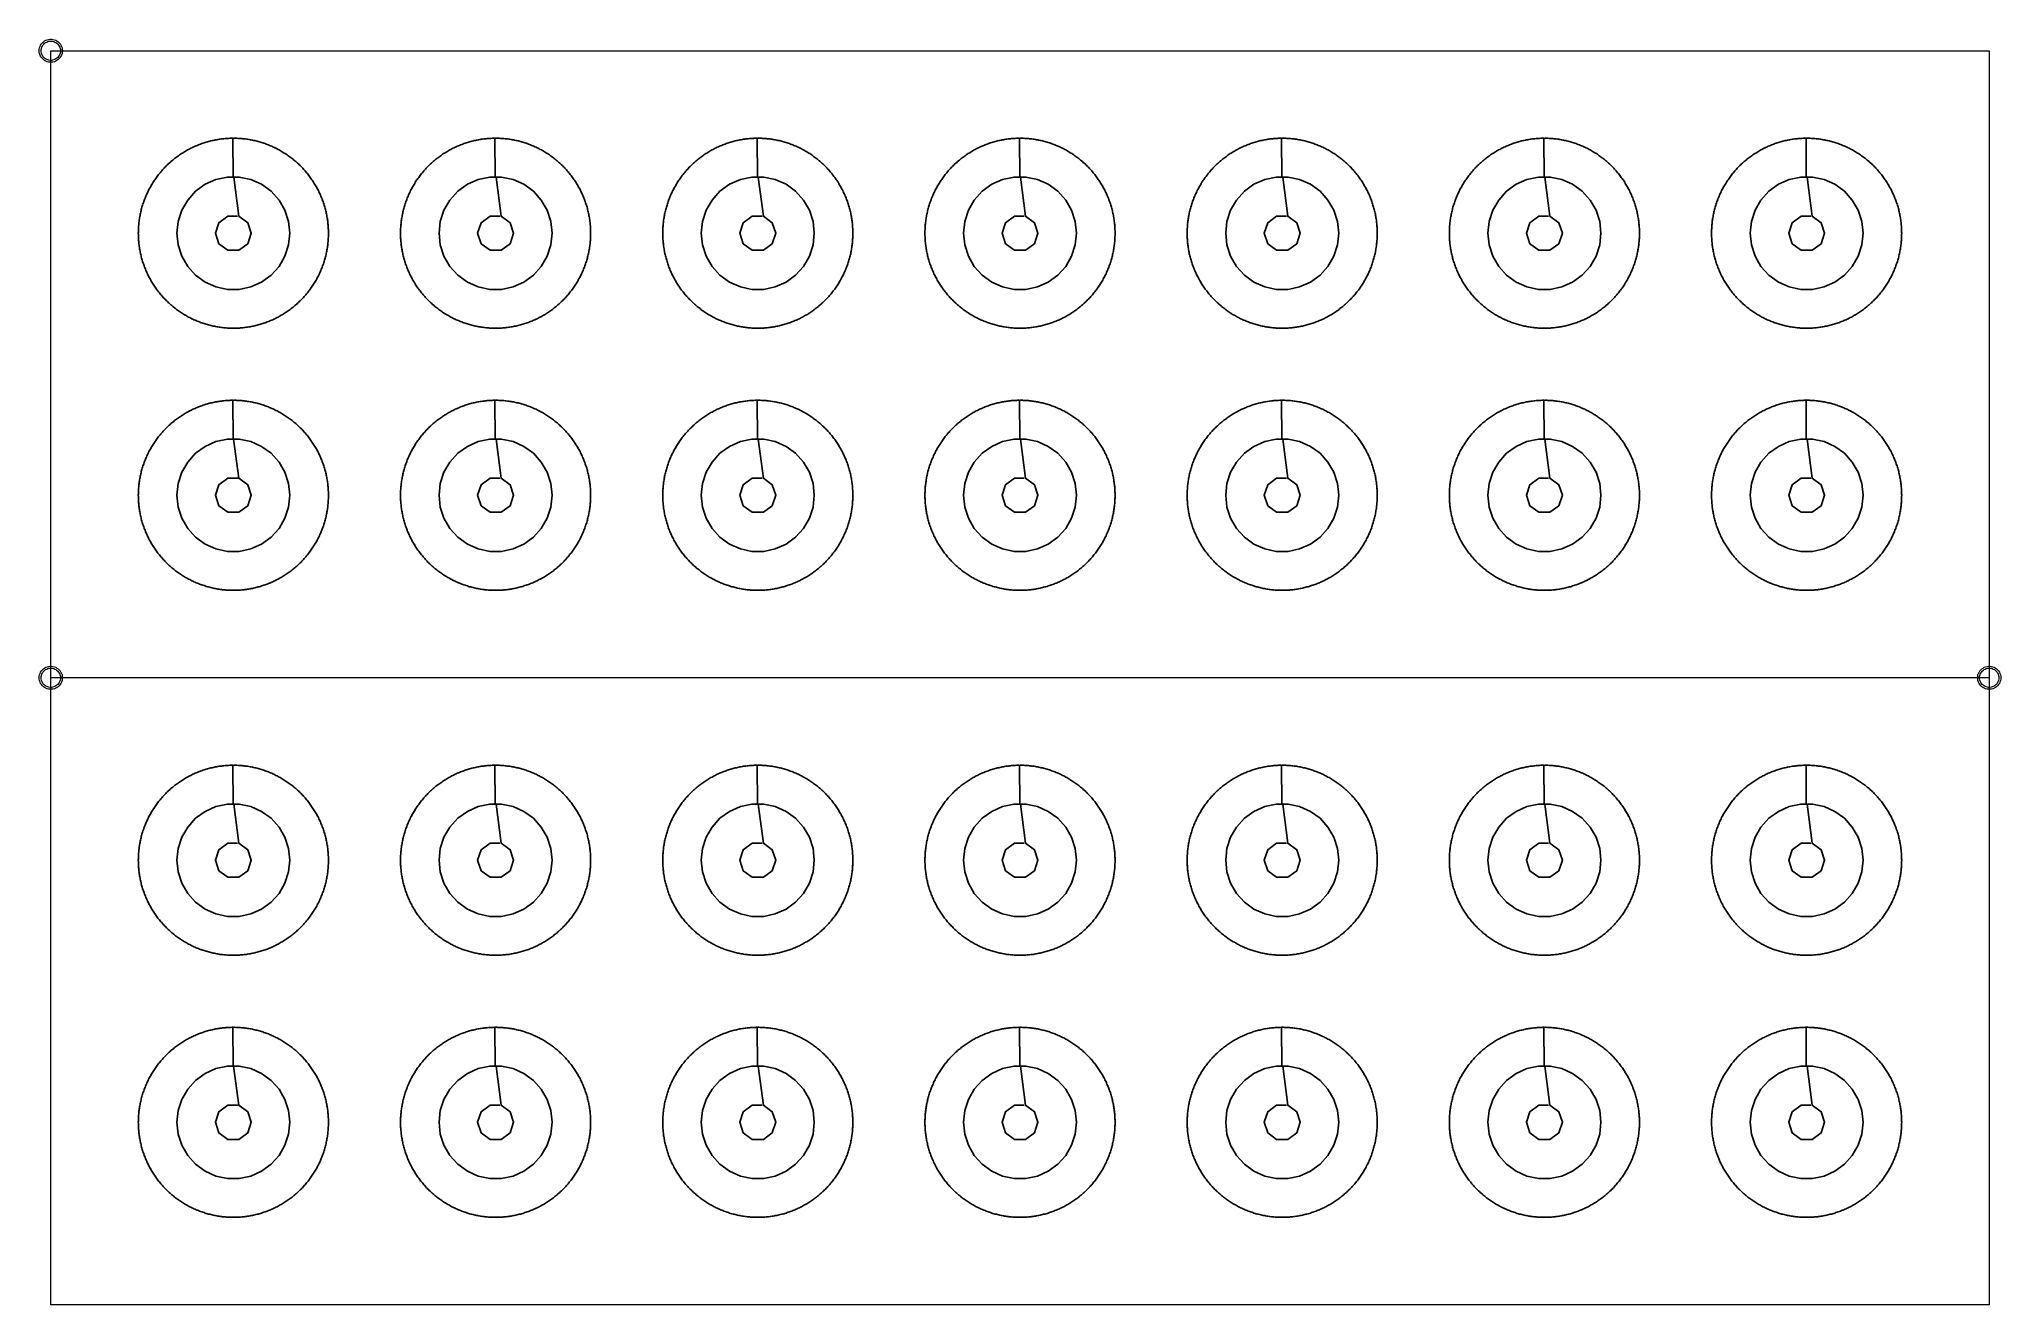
# Model space of a CAD drawing. Header units: millimetres. Extents: x 125 to 379, y 147 to 312.
import ezdxf

# ---------------------------------------------------------------- set-up
doc = ezdxf.new("R2010")
doc.units = ezdxf.units.MM
doc.layers.add('TOP_Full_CutOut_90', color=7, linetype='Continuous')
for name, color, linetype, lineweight in [('TOP_Full_CutOut_90_1', 7, 'Continuous', 18), ('TOP_Full_CutOut_90_2', 7, 'Continuous', 18), ('TOP_Full_CutOut_90_3', 7, 'Continuous', 18)]:
    doc.layers.add(name, color=color, linetype=linetype, lineweight=lineweight)

msp = doc.modelspace()

# ---------------------------------------------------------------- linework, layer by layer
at = {"layer": 'TOP_Full_CutOut_90'}
for points in [[(150.046033, 298.728941), (150.20091, 298.727968), (150.355762, 298.725049), (150.510565, 298.720184), (150.665295, 298.713374), (150.819927, 298.704621), (150.974436, 298.693925), (151.128799, 298.681288), (151.282992, 298.666713), (151.436988, 298.650201), (151.590766, 298.631755), (151.744299, 298.611378), (151.897564, 298.589074), (152.050537, 298.564846), (152.203193, 298.538697), (152.355508, 298.510632), (152.507459, 298.480655), (152.659021, 298.448771), (152.810171, 298.414985), (152.960884, 298.379302), (153.111136, 298.341729), (153.260905, 298.30227), (153.410166, 298.260932), (153.558896, 298.217722), (153.707071, 298.172647), (153.854668, 298.125713), (154.001663, 298.076928), (154.148034, 298.0263), (154.293758, 297.973836), (154.43881, 297.919545), (154.583169, 297.863436), (154.726811, 297.805518), (154.869714, 297.745799), (155.011855, 297.684289), (155.153213, 297.620997), (155.293763, 297.555935), (155.433485, 297.489111), (155.572357, 297.420537), (155.710355, 297.350223), (155.847459, 297.278181), (155.983648, 297.204421), (156.118898, 297.128956), (156.253189, 297.051797), (156.386501, 296.972957), (156.518811, 296.892448), (156.650099, 296.810283), (156.780344, 296.726474), (156.909525, 296.641036), (157.037623, 296.553981), (157.164617, 296.465323), (157.290487, 296.375076), (157.415212, 296.283254), (157.538774, 296.189873), (157.661153, 296.094946), (157.78233, 295.998489), (157.902284, 295.900517), (158.020998, 295.801045), (158.138453, 295.70009), (158.25463, 295.597666), (158.36951, 295.49379), (158.483077, 295.38848), (158.59531, 295.28175), (158.706194, 295.173618), (158.815711, 295.064102), (158.923842, 294.953218), (159.030572, 294.840984), (159.135883, 294.727418), (159.239758, 294.612538), (159.342182, 294.496361), (159.443137, 294.378906), (159.542609, 294.260192), (159.640581, 294.140237), (159.737038, 294.019061), (159.831965, 293.896682), (159.925347, 293.77312), (160.017168, 293.648394), (160.107415, 293.522525), (160.196073, 293.395531), (160.283128, 293.267433), (160.368567, 293.138252), (160.452375, 293.008006), (160.53454, 292.876719), (160.61505, 292.744408), (160.69389, 292.611097), (160.771048, 292.476806), (160.846513, 292.341555), (160.920273, 292.205367), (160.992315, 292.068263), (161.062629, 291.930264), (161.131203, 291.791393), (161.198027, 291.651671), (161.26309, 291.51112), (161.326381, 291.369763), (161.387891, 291.227622), (161.44761, 291.084719), (161.505529, 290.941076), (161.561638, 290.796718), (161.615928, 290.651665), (161.668392, 290.505942), (161.71902, 290.359571), (161.767805, 290.212576), (161.814739, 290.064979), (161.859815, 289.916804), (161.903025, 289.768074), (161.944362, 289.618813), (161.983821, 289.469044), (162.021395, 289.318791), (162.057077, 289.168078), (162.090863, 289.016929), (162.122747, 288.865367), (162.152724, 288.713416), (162.180789, 288.5611), (162.206938, 288.408444), (162.231166, 288.255472), (162.253471, 288.102207), (162.273847, 287.948673), (162.292293, 287.794896), (162.308805, 287.640899), (162.32338, 287.486707), (162.336017, 287.332344), (162.346713, 287.177834), (162.355466, 287.023202), (162.362276, 286.868473), (162.367141, 286.71367), (162.37006, 286.558818), (162.371033, 286.403941), (162.371033, 286.403941), (162.37006, 286.249065), (162.367141, 286.094213), (162.362276, 285.93941), (162.355466, 285.78468), (162.346713, 285.630048), (162.336017, 285.475538), (162.32338, 285.321175), (162.308805, 285.166983), (162.292293, 285.012986), (162.273847, 284.859209), (162.253471, 284.705676), (162.231166, 284.552411), (162.206938, 284.399438), (162.180789, 284.246782), (162.152724, 284.094467), (162.122747, 283.942516), (162.090863, 283.790954), (162.057077, 283.639804), (162.021395, 283.489091), (161.983821, 283.338838), (161.944362, 283.18907), (161.903025, 283.039809), (161.859815, 282.891079), (161.814739, 282.742904), (161.767805, 282.595307), (161.71902, 282.448311), (161.668392, 282.30194), (161.615928, 282.156217), (161.561638, 282.011165), (161.505529, 281.866806), (161.44761, 281.723164), (161.387891, 281.580261), (161.326381, 281.438119), (161.26309, 281.296762), (161.198027, 281.156211), (161.131203, 281.016489), (161.062629, 280.877618), (160.992315, 280.739619), (160.920273, 280.602515), (160.846513, 280.466327), (160.771048, 280.331077), (160.69389, 280.196785), (160.61505, 280.063474), (160.53454, 279.931164), (160.452375, 279.799876), (160.368567, 279.669631), (160.283128, 279.540449), (160.196073, 279.412351), (160.107415, 279.285358), (160.017168, 279.159488), (159.925347, 279.034762), (159.831965, 278.9112), (159.737038, 278.788822), (159.640581, 278.667645), (159.542609, 278.547691), (159.443137, 278.428977), (159.342182, 278.311522), (159.239758, 278.195345), (159.135883, 278.080464), (159.030572, 277.966898), (158.923842, 277.854664), (158.815711, 277.74378), (158.706194, 277.634264), (158.59531, 277.526133), (158.483077, 277.419403), (158.36951, 277.314092), (158.25463, 277.210217), (158.138453, 277.107793), (158.020998, 277.006837), (157.902284, 276.907366), (157.78233, 276.809393), (157.661153, 276.712936), (157.538774, 276.61801), (157.415212, 276.524628), (157.290487, 276.432807), (157.164617, 276.34256), (157.037623, 276.253902), (156.909525, 276.166847), (156.780344, 276.081408), (156.650099, 275.9976), (156.518811, 275.915434), (156.386501, 275.834925), (156.253189, 275.756085), (156.118898, 275.678926), (155.983648, 275.603461), (155.847459, 275.529702), (155.710355, 275.45766), (155.572357, 275.387346), (155.433485, 275.318772), (155.293763, 275.251948), (155.153213, 275.186885), (155.011855, 275.123594), (154.869714, 275.062084), (154.726811, 275.002365), (154.583169, 274.944446), (154.43881, 274.888337), (154.293758, 274.834046), (154.148034, 274.781583), (154.001663, 274.730955), (153.854668, 274.68217), (153.707071, 274.635236), (153.558896, 274.59016), (153.410166, 274.54695), (153.260905, 274.505613), (153.111136, 274.466154), (152.960884, 274.42858), (152.810171, 274.392898), (152.659021, 274.359112), (152.507459, 274.327228), (152.355508, 274.297251), (152.203193, 274.269186), (152.050537, 274.243037), (151.897564, 274.218808), (151.744299, 274.196504), (151.590766, 274.176128), (151.436988, 274.157682), (151.282992, 274.14117), (151.128799, 274.126595), (150.974436, 274.113958), (150.819927, 274.103262), (150.665295, 274.094508), (150.510565, 274.087698), (150.355762, 274.082834), (150.20091, 274.079914), (150.046033, 274.078941), (149.891157, 274.079914), (149.736305, 274.082834), (149.581502, 274.087698), (149.426772, 274.094508), (149.27214, 274.103262), (149.117631, 274.113958), (148.963267, 274.126595), (148.809075, 274.14117), (148.655079, 274.157682), (148.501301, 274.176128), (148.347768, 274.196504), (148.194503, 274.218808), (148.04153, 274.243037), (147.888874, 274.269186), (147.736559, 274.297251), (147.584608, 274.327228), (147.433046, 274.359112), (147.281896, 274.392898), (147.131183, 274.42858), (146.980931, 274.466154), (146.831162, 274.505613), (146.681901, 274.54695), (146.533171, 274.59016), (146.384996, 274.635236), (146.237399, 274.68217), (146.090403, 274.730955), (145.944033, 274.781583), (145.798309, 274.834046), (145.653257, 274.888337), (145.508898, 274.944446), (145.365256, 275.002365), (145.222353, 275.062084), (145.080212, 275.123594), (144.938854, 275.186885), (144.798304, 275.251948), (144.658582, 275.318772), (144.51971, 275.387346), (144.381712, 275.45766), (144.244608, 275.529702), (144.108419, 275.603461), (143.973169, 275.678926), (143.838878, 275.756085), (143.705566, 275.834925), (143.573256, 275.915434), (143.441968, 275.9976), (143.311723, 276.081408), (143.182541, 276.166847), (143.054444, 276.253902), (142.92745, 276.34256), (142.80158, 276.432807), (142.676855, 276.524628), (142.553293, 276.61801), (142.430914, 276.712936), (142.309737, 276.809393), (142.189783, 276.907366), (142.071069, 277.006837), (141.953614, 277.107793), (141.837437, 277.210217), (141.722557, 277.314092), (141.60899, 277.419403), (141.496756, 277.526133), (141.385873, 277.634264), (141.276356, 277.74378), (141.168225, 277.854664), (141.061495, 277.966898), (140.956184, 278.080464), (140.852309, 278.195345), (140.749885, 278.311522), (140.64893, 278.428977), (140.549458, 278.547691), (140.451486, 278.667645), (140.355029, 278.788822), (140.260102, 278.9112), (140.16672, 279.034762), (140.074899, 279.159488), (139.984652, 279.285358), (139.895994, 279.412351), (139.808939, 279.540449), (139.7235, 279.669631), (139.639692, 279.799876), (139.557526, 279.931164), (139.477017, 280.063474), (139.398177, 280.196785), (139.321019, 280.331077), (139.245554, 280.466327), (139.171794, 280.602515), (139.099752, 280.739619), (139.029438, 280.877618), (138.960864, 281.016489), (138.89404, 281.156211), (138.828977, 281.296762), (138.765686, 281.438119), (138.704176, 281.580261), (138.644457, 281.723164), (138.586538, 281.866806), (138.530429, 282.011165), (138.476139, 282.156217), (138.423675, 282.30194), (138.373047, 282.448311), (138.324262, 282.595307), (138.277328, 282.742904), (138.232252, 282.891079), (138.189042, 283.039809), (138.147705, 283.18907), (138.108246, 283.338838), (138.070672, 283.489091), (138.03499, 283.639804), (138.001204, 283.790954), (137.96932, 283.942516), (137.939343, 284.094467), (137.911278, 284.246782), (137.885129, 284.399438), (137.860901, 284.552411), (137.838596, 284.705676), (137.81822, 284.859209), (137.799774, 285.012986), (137.783262, 285.166983), (137.768687, 285.321175), (137.75605, 285.475538), (137.745354, 285.630048), (137.7366, 285.78468), (137.729791, 285.93941), (137.724926, 286.094213), (137.722007, 286.249065), (137.721033, 286.403941), (137.722007, 286.558818), (137.724926, 286.71367), (137.729791, 286.868473), (137.7366, 287.023202), (137.745354, 287.177834), (137.75605, 287.332344), (137.768687, 287.486707), (137.783262, 287.640899), (137.799774, 287.794896), (137.81822, 287.948673), (137.838596, 288.102207), (137.860901, 288.255472), (137.885129, 288.408444), (137.911278, 288.5611), (137.939343, 288.713416), (137.96932, 288.865367), (138.001204, 289.016929), (138.03499, 289.168078), (138.070672, 289.318791), (138.108246, 289.469044), (138.147705, 289.618813), (138.189042, 289.768074), (138.232252, 289.916804), (138.277328, 290.064979), (138.324262, 290.212576), (138.373047, 290.359571), (138.423675, 290.505942), (138.476139, 290.651665), (138.530429, 290.796718), (138.586538, 290.941076), (138.644457, 291.084719), (138.704176, 291.227622), (138.765686, 291.369763), (138.828977, 291.51112), (138.89404, 291.651671), (138.960864, 291.791393), (139.029438, 291.930264), (139.099752, 292.068263), (139.171794, 292.205367), (139.245554, 292.341555), (139.321019, 292.476806), (139.398177, 292.611097), (139.477017, 292.744408), (139.557526, 292.876719), (139.639692, 293.008006), (139.7235, 293.138252), (139.808939, 293.267433), (139.895994, 293.395531), (139.984652, 293.522525), (140.074899, 293.648394), (140.16672, 293.77312), (140.260102, 293.896682), (140.355029, 294.019061), (140.451486, 294.140237), (140.549458, 294.260192), (140.64893, 294.378906), (140.749885, 294.496361), (140.852309, 294.612538), (140.956184, 294.727418), (141.061495, 294.840984), (141.168225, 294.953218), (141.276356, 295.064102), (141.385873, 295.173618), (141.496756, 295.28175), (141.60899, 295.38848), (141.722557, 295.49379), (141.837437, 295.597666), (141.953614, 295.70009), (142.071069, 295.801045), (142.189783, 295.900517), (142.309737, 295.998489), (142.430914, 296.094946), (142.553293, 296.189873), (142.676855, 296.283254), (142.80158, 296.375076), (142.92745, 296.465323), (143.054444, 296.553981), (143.182541, 296.641036), (143.311723, 296.726474), (143.441968, 296.810283), (143.573256, 296.892448), (143.705566, 296.972957), (143.838878, 297.051797), (143.973169, 297.128956), (144.108419, 297.204421), (144.244608, 297.278181), (144.381712, 297.350223), (144.51971, 297.420537), (144.658582, 297.489111), (144.798304, 297.555935), (144.938854, 297.620997), (145.080212, 297.684289), (145.222353, 297.745799), (145.365256, 297.805518), (145.508898, 297.863436), (145.653257, 297.919545), (145.798309, 297.973836), (145.944033, 298.0263), (146.090403, 298.076928), (146.237399, 298.125713), (146.384996, 298.172647), (146.533171, 298.217722), (146.681901, 298.260932), (146.831162, 298.30227), (146.980931, 298.341729), (147.131183, 298.379302), (147.281896, 298.414985), (147.433046, 298.448771), (147.584608, 298.480655), (147.736559, 298.510632), (147.888874, 298.538697), (148.04153, 298.564846), (148.194503, 298.589074), (148.347768, 298.611378), (148.501301, 298.631755), (148.655079, 298.650201), (148.809075, 298.666713), (148.963267, 298.681288), (149.117631, 298.693925), (149.27214, 298.704621), (149.426772, 298.713374), (149.581502, 298.720184), (149.736305, 298.725049), (149.891157, 298.727968), (149.968595, 298.728455), (150.007184, 293.688814), (149.280362, 293.688814), (147.782484, 293.37043), (146.383533, 292.747577), (145.144652, 291.847477), (144.119984, 290.709468), (143.354313, 289.383287), (142.881102, 287.926894), (142.721033, 286.403941), (142.881102, 284.880988), (143.354313, 283.424595), (144.119984, 282.098414), (145.144652, 280.960405), (146.383533, 280.060305), (147.782484, 279.437452), (149.280362, 279.119068), (150.811704, 279.119068), (152.309583, 279.437452), (153.708533, 280.060305), (154.947415, 280.960405), (155.972083, 282.098414), (156.737754, 283.424595), (157.210965, 284.880988), (157.371033, 286.403941), (157.371033, 286.403941), (157.210965, 287.926894), (156.737754, 289.383287), (155.972083, 290.709468), (154.947415, 291.847477), (153.708533, 292.747577), (152.309583, 293.37043), (150.811704, 293.688814), (150.111947, 293.687631), (150.764498, 288.615148), (151.926998, 287.770542), (152.371033, 286.403941), (152.371033, 286.403941), (151.926998, 285.037341), (150.764498, 284.192735), (149.327569, 284.192735), (148.165069, 285.037341), (147.721033, 286.403941), (148.165069, 287.770542), (149.327569, 288.615148), (150.595752, 288.615148)], [(184.046033, 298.728941), (184.20091, 298.727968), (184.355762, 298.725049), (184.510565, 298.720184), (184.665295, 298.713374), (184.819927, 298.704621), (184.974436, 298.693925), (185.128799, 298.681288), (185.282992, 298.666713), (185.436988, 298.650201), (185.590766, 298.631755), (185.744299, 298.611378), (185.897564, 298.589074), (186.050537, 298.564846), (186.203193, 298.538697), (186.355508, 298.510632), (186.507459, 298.480655), (186.659021, 298.448771), (186.810171, 298.414985), (186.960884, 298.379302), (187.111136, 298.341729), (187.260905, 298.30227), (187.410166, 298.260932), (187.558896, 298.217722), (187.707071, 298.172647), (187.854668, 298.125713), (188.001663, 298.076928), (188.148034, 298.0263), (188.293758, 297.973836), (188.43881, 297.919545), (188.583169, 297.863436), (188.726811, 297.805518), (188.869714, 297.745799), (189.011855, 297.684289), (189.153213, 297.620997), (189.293763, 297.555935), (189.433485, 297.489111), (189.572357, 297.420537), (189.710355, 297.350223), (189.847459, 297.278181), (189.983648, 297.204421), (190.118898, 297.128956), (190.253189, 297.051797), (190.386501, 296.972957), (190.518811, 296.892448), (190.650099, 296.810283), (190.780344, 296.726474), (190.909525, 296.641036), (191.037623, 296.553981), (191.164617, 296.465323), (191.290487, 296.375076), (191.415212, 296.283254), (191.538774, 296.189873), (191.661153, 296.094946), (191.78233, 295.998489), (191.902284, 295.900517), (192.020998, 295.801045), (192.138453, 295.70009), (192.25463, 295.597666), (192.36951, 295.49379), (192.483077, 295.38848), (192.59531, 295.28175), (192.706194, 295.173618), (192.815711, 295.064102), (192.923842, 294.953218), (193.030572, 294.840984), (193.135883, 294.727418), (193.239758, 294.612538), (193.342182, 294.496361), (193.443137, 294.378906), (193.542609, 294.260192), (193.640581, 294.140237), (193.737038, 294.019061), (193.831965, 293.896682), (193.925347, 293.77312), (194.017168, 293.648394), (194.107415, 293.522525), (194.196073, 293.395531), (194.283128, 293.267433), (194.368567, 293.138252), (194.452375, 293.008006), (194.53454, 292.876719), (194.61505, 292.744408), (194.69389, 292.611097), (194.771048, 292.476806), (194.846513, 292.341555), (194.920273, 292.205367), (194.992315, 292.068263), (195.062629, 291.930264), (195.131203, 291.791393), (195.198027, 291.651671), (195.26309, 291.51112), (195.326381, 291.369763), (195.387891, 291.227622), (195.44761, 291.084719), (195.505529, 290.941076), (195.561638, 290.796718), (195.615928, 290.651665), (195.668392, 290.505942), (195.71902, 290.359571), (195.767805, 290.212576), (195.814739, 290.064979), (195.859815, 289.916804), (195.903025, 289.768074), (195.944362, 289.618813), (195.983821, 289.469044), (196.021395, 289.318791), (196.057077, 289.168078), (196.090863, 289.016929), (196.122747, 288.865367), (196.152724, 288.713416), (196.180789, 288.5611), (196.206938, 288.408444), (196.231166, 288.255472), (196.253471, 288.102207), (196.273847, 287.948673), (196.292293, 287.794896), (196.308805, 287.640899), (196.32338, 287.486707), (196.336017, 287.332344), (196.346713, 287.177834), (196.355466, 287.023202), (196.362276, 286.868473), (196.367141, 286.71367), (196.37006, 286.558818), (196.371033, 286.403941), (196.371033, 286.403941), (196.37006, 286.249065), (196.367141, 286.094213), (196.362276, 285.93941), (196.355466, 285.78468), (196.346713, 285.630048), (196.336017, 285.475538), (196.32338, 285.321175), (196.308805, 285.166983), (196.292293, 285.012986), (196.273847, 284.859209), (196.253471, 284.705676), (196.231166, 284.552411), (196.206938, 284.399438), (196.180789, 284.246782), (196.152724, 284.094467), (196.122747, 283.942516), (196.090863, 283.790954), (196.057077, 283.639804), (196.021395, 283.489091), (195.983821, 283.338838), (195.944362, 283.18907), (195.903025, 283.039809), (195.859815, 282.891079), (195.814739, 282.742904), (195.767805, 282.595307), (195.71902, 282.448311), (195.668392, 282.30194), (195.615928, 282.156217), (195.561638, 282.011165), (195.505529, 281.866806), (195.44761, 281.723164), (195.387891, 281.580261), (195.326381, 281.438119), (195.26309, 281.296762), (195.198027, 281.156211), (195.131203, 281.016489), (195.062629, 280.877618), (194.992315, 280.739619), (194.920273, 280.602515), (194.846513, 280.466327), (194.771048, 280.331077), (194.69389, 280.196785), (194.61505, 280.063474), (194.53454, 279.931164), (194.452375, 279.799876), (194.368567, 279.669631), (194.283128, 279.540449), (194.196073, 279.412351), (194.107415, 279.285358), (194.017168, 279.159488), (193.925347, 279.034762), (193.831965, 278.9112), (193.737038, 278.788822), (193.640581, 278.667645), (193.542609, 278.547691), (193.443137, 278.428977), (193.342182, 278.311522), (193.239758, 278.195345), (193.135883, 278.080464), (193.030572, 277.966898), (192.923842, 277.854664), (192.815711, 277.74378), (192.706194, 277.634264), (192.59531, 277.526133), (192.483077, 277.419403), (192.36951, 277.314092), (192.25463, 277.210217), (192.138453, 277.107793), (192.020998, 277.006837), (191.902284, 276.907366), (191.78233, 276.809393), (191.661153, 276.712936), (191.538774, 276.61801), (191.415212, 276.524628), (191.290487, 276.432807), (191.164617, 276.34256), (191.037623, 276.253902), (190.909525, 276.166847), (190.780344, 276.081408), (190.650099, 275.9976), (190.518811, 275.915434), (190.386501, 275.834925), (190.253189, 275.756085), (190.118898, 275.678926), (189.983648, 275.603461), (189.847459, 275.529702), (189.710355, 275.45766), (189.572357, 275.387346), (189.433485, 275.318772), (189.293763, 275.251948), (189.153213, 275.186885), (189.011855, 275.123594), (188.869714, 275.062084), (188.726811, 275.002365), (188.583169, 274.944446), (188.43881, 274.888337), (188.293758, 274.834046), (188.148034, 274.781583), (188.001663, 274.730955), (187.854668, 274.68217), (187.707071, 274.635236), (187.558896, 274.59016), (187.410166, 274.54695), (187.260905, 274.505613), (187.111136, 274.466154), (186.960884, 274.42858), (186.810171, 274.392898), (186.659021, 274.359112), (186.507459, 274.327228), (186.355508, 274.297251), (186.203193, 274.269186), (186.050537, 274.243037), (185.897564, 274.218808), (185.744299, 274.196504), (185.590766, 274.176128), (185.436988, 274.157682), (185.282992, 274.14117), (185.128799, 274.126595), (184.974436, 274.113958), (184.819927, 274.103262), (184.665295, 274.094508), (184.510565, 274.087698), (184.355762, 274.082834), (184.20091, 274.079914), (184.046033, 274.078941), (183.891157, 274.079914), (183.736305, 274.082834), (183.581502, 274.087698), (183.426772, 274.094508), (183.27214, 274.103262), (183.117631, 274.113958), (182.963267, 274.126595), (182.809075, 274.14117), (182.655079, 274.157682), (182.501301, 274.176128), (182.347768, 274.196504), (182.194503, 274.218808), (182.04153, 274.243037), (181.888874, 274.269186), (181.736559, 274.297251), (181.584608, 274.327228), (181.433046, 274.359112), (181.281896, 274.392898), (181.131183, 274.42858), (180.980931, 274.466154), (180.831162, 274.505613), (180.681901, 274.54695), (180.533171, 274.59016), (180.384996, 274.635236), (180.237399, 274.68217), (180.090403, 274.730955), (179.944033, 274.781583), (179.798309, 274.834046), (179.653257, 274.888337), (179.508898, 274.944446), (179.365256, 275.002365), (179.222353, 275.062084), (179.080212, 275.123594), (178.938854, 275.186885), (178.798304, 275.251948), (178.658582, 275.318772), (178.51971, 275.387346), (178.381712, 275.45766), (178.244608, 275.529702), (178.108419, 275.603461), (177.973169, 275.678926), (177.838878, 275.756085), (177.705566, 275.834925), (177.573256, 275.915434), (177.441968, 275.9976), (177.311723, 276.081408), (177.182541, 276.166847), (177.054444, 276.253902), (176.92745, 276.34256), (176.80158, 276.432807), (176.676855, 276.524628), (176.553293, 276.61801), (176.430914, 276.712936), (176.309737, 276.809393), (176.189783, 276.907366), (176.071069, 277.006837), (175.953614, 277.107793), (175.837437, 277.210217), (175.722557, 277.314092), (175.60899, 277.419403), (175.496756, 277.526133), (175.385873, 277.634264), (175.276356, 277.74378), (175.168225, 277.854664), (175.061495, 277.966898), (174.956184, 278.080464), (174.852309, 278.195345), (174.749885, 278.311522), (174.64893, 278.428977), (174.549458, 278.547691), (174.451486, 278.667645), (174.355029, 278.788822), (174.260102, 278.9112), (174.16672, 279.034762), (174.074899, 279.159488), (173.984652, 279.285358), (173.895994, 279.412351), (173.808939, 279.540449), (173.7235, 279.669631), (173.639692, 279.799876), (173.557526, 279.931164), (173.477017, 280.063474), (173.398177, 280.196785), (173.321019, 280.331077), (173.245554, 280.466327), (173.171794, 280.602515), (173.099752, 280.739619), (173.029438, 280.877618), (172.960864, 281.016489), (172.89404, 281.156211), (172.828977, 281.296762), (172.765686, 281.438119), (172.704176, 281.580261), (172.644457, 281.723164), (172.586538, 281.866806), (172.530429, 282.011165), (172.476139, 282.156217), (172.423675, 282.30194), (172.373047, 282.448311), (172.324262, 282.595307), (172.277328, 282.742904), (172.232252, 282.891079), (172.189042, 283.039809), (172.147705, 283.18907), (172.108246, 283.338838), (172.070672, 283.489091), (172.03499, 283.639804), (172.001204, 283.790954), (171.96932, 283.942516), (171.939343, 284.094467), (171.911278, 284.246782), (171.885129, 284.399438), (171.860901, 284.552411), (171.838596, 284.705676), (171.81822, 284.859209), (171.799774, 285.012986), (171.783262, 285.166983), (171.768687, 285.321175), (171.75605, 285.475538), (171.745354, 285.630048), (171.7366, 285.78468), (171.729791, 285.93941), (171.724926, 286.094213), (171.722007, 286.249065), (171.721033, 286.403941), (171.722007, 286.558818), (171.724926, 286.71367), (171.729791, 286.868473), (171.7366, 287.023202), (171.745354, 287.177834), (171.75605, 287.332344), (171.768687, 287.486707), (171.783262, 287.640899), (171.799774, 287.794896), (171.81822, 287.948673), (171.838596, 288.102207), (171.860901, 288.255472), (171.885129, 288.408444), (171.911278, 288.5611), (171.939343, 288.713416), (171.96932, 288.865367), (172.001204, 289.016929), (172.03499, 289.168078), (172.070672, 289.318791), (172.108246, 289.469044), (172.147705, 289.618813), (172.189042, 289.768074), (172.232252, 289.916804), (172.277328, 290.064979), (172.324262, 290.212576), (172.373047, 290.359571), (172.423675, 290.505942), (172.476139, 290.651665), (172.530429, 290.796718), (172.586538, 290.941076), (172.644457, 291.084719), (172.704176, 291.227622), (172.765686, 291.369763), (172.828977, 291.51112), (172.89404, 291.651671), (172.960864, 291.791393), (173.029438, 291.930264), (173.099752, 292.068263), (173.171794, 292.205367), (173.245554, 292.341555), (173.321019, 292.476806), (173.398177, 292.611097), (173.477017, 292.744408), (173.557526, 292.876719), (173.639692, 293.008006), (173.7235, 293.138252), (173.808939, 293.267433), (173.895994, 293.395531), (173.984652, 293.522525), (174.074899, 293.648394), (174.16672, 293.77312), (174.260102, 293.896682), (174.355029, 294.019061), (174.451486, 294.140237), (174.549458, 294.260192), (174.64893, 294.378906), (174.749885, 294.496361), (174.852309, 294.612538), (174.956184, 294.727418), (175.061495, 294.840984), (175.168225, 294.953218), (175.276356, 295.064102), (175.385873, 295.173618), (175.496756, 295.28175), (175.60899, 295.38848), (175.722557, 295.49379), (175.837437, 295.597666), (175.953614, 295.70009), (176.071069, 295.801045), (176.189783, 295.900517), (176.309737, 295.998489), (176.430914, 296.094946), (176.553293, 296.189873), (176.676855, 296.283254), (176.80158, 296.375076), (176.92745, 296.465323), (177.054444, 296.553981), (177.182541, 296.641036), (177.311723, 296.726474), (177.441968, 296.810283), (177.573256, 296.892448), (177.705566, 296.972957), (177.838878, 297.051797), (177.973169, 297.128956), (178.108419, 297.204421), (178.244608, 297.278181), (178.381712, 297.350223), (178.51971, 297.420537), (178.658582, 297.489111), (178.798304, 297.555935), (178.938854, 297.620997), (179.080212, 297.684289), (179.222353, 297.745799), (179.365256, 297.805518), (179.508898, 297.863436), (179.653257, 297.919545), (179.798309, 297.973836), (179.944033, 298.0263), (180.090403, 298.076928), (180.237399, 298.125713), (180.384996, 298.172647), (180.533171, 298.217722), (180.681901, 298.260932), (180.831162, 298.30227), (180.980931, 298.341729), (181.131183, 298.379302), (181.281896, 298.414985), (181.433046, 298.448771), (181.584608, 298.480655), (181.736559, 298.510632), (181.888874, 298.538697), (182.04153, 298.564846), (182.194503, 298.589074), (182.347768, 298.611378), (182.501301, 298.631755), (182.655079, 298.650201), (182.809075, 298.666713), (182.963267, 298.681288), (183.117631, 298.693925), (183.27214, 298.704621), (183.426772, 298.713374), (183.581502, 298.720184), (183.736305, 298.725049), (183.891157, 298.727968), (183.968595, 298.728455), (184.007184, 293.688814), (183.280362, 293.688814), (181.782484, 293.37043), (180.383533, 292.747577), (179.144652, 291.847477), (178.119984, 290.709468), (177.354313, 289.383287), (176.881102, 287.926894), (176.721033, 286.403941), (176.881102, 284.880988), (177.354313, 283.424595), (178.119984, 282.098414), (179.144652, 280.960405), (180.383533, 280.060305), (181.782484, 279.437452), (183.280362, 279.119068), (184.811704, 279.119068), (186.309583, 279.437452), (187.708533, 280.060305), (188.947415, 280.960405), (189.972083, 282.098414), (190.737754, 283.424595), (191.210965, 284.880988), (191.371033, 286.403941), (191.371033, 286.403941), (191.210965, 287.926894), (190.737754, 289.383287), (189.972083, 290.709468), (188.947415, 291.847477), (187.708533, 292.747577), (186.309583, 293.37043), (184.811704, 293.688814), (184.111947, 293.687631), (184.764498, 288.615148), (185.926998, 287.770542), (186.371033, 286.403941), (186.371033, 286.403941), (185.926998, 285.037341), (184.764498, 284.192735), (183.327569, 284.192735), (182.165069, 285.037341), (181.721033, 286.403941), (182.165069, 287.770542), (183.327569, 288.615148), (184.595752, 288.615148)], [(218.046033, 298.728941), (218.20091, 298.727968), (218.355762, 298.725049), (218.510565, 298.720184), (218.665295, 298.713374), (218.819927, 298.704621), (218.974436, 298.693925), (219.128799, 298.681288), (219.282992, 298.666713), (219.436988, 298.650201), (219.590766, 298.631755), (219.744299, 298.611378), (219.897564, 298.589074), (220.050537, 298.564846), (220.203193, 298.538697), (220.355508, 298.510632), (220.507459, 298.480655), (220.659021, 298.448771), (220.810171, 298.414985), (220.960884, 298.379302), (221.111136, 298.341729), (221.260905, 298.30227), (221.410166, 298.260932), (221.558896, 298.217722), (221.707071, 298.172647), (221.854668, 298.125713), (222.001663, 298.076928), (222.148034, 298.0263), (222.293758, 297.973836), (222.43881, 297.919545), (222.583169, 297.863436), (222.726811, 297.805518), (222.869714, 297.745799), (223.011855, 297.684289), (223.153213, 297.620997), (223.293763, 297.555935), (223.433485, 297.489111), (223.572357, 297.420537), (223.710355, 297.350223), (223.847459, 297.278181), (223.983648, 297.204421), (224.118898, 297.128956), (224.253189, 297.051797), (224.386501, 296.972957), (224.518811, 296.892448), (224.650099, 296.810283), (224.780344, 296.726474), (224.909525, 296.641036), (225.037623, 296.553981), (225.164617, 296.465323), (225.290487, 296.375076), (225.415212, 296.283254), (225.538774, 296.189873), (225.661153, 296.094946), (225.78233, 295.998489), (225.902284, 295.900517), (226.020998, 295.801045), (226.138453, 295.70009), (226.25463, 295.597666), (226.36951, 295.49379), (226.483077, 295.38848), (226.59531, 295.28175), (226.706194, 295.173618), (226.815711, 295.064102), (226.923842, 294.953218), (227.030572, 294.840984), (227.135883, 294.727418), (227.239758, 294.612538), (227.342182, 294.496361), (227.443137, 294.378906), (227.542609, 294.260192), (227.640581, 294.140237), (227.737038, 294.019061), (227.831965, 293.896682), (227.925347, 293.77312), (228.017168, 293.648394), (228.107415, 293.522525), (228.196073, 293.395531), (228.283128, 293.267433), (228.368567, 293.138252), (228.452375, 293.008006), (228.53454, 292.876719), (228.61505, 292.744408), (228.69389, 292.611097), (228.771048, 292.476806), (228.846513, 292.341555), (228.920273, 292.205367), (228.992315, 292.068263), (229.062629, 291.930264), (229.131203, 291.791393), (229.198027, 291.651671), (229.26309, 291.51112), (229.326381, 291.369763), (229.387891, 291.227622), (229.44761, 291.084719), (229.505529, 290.941076), (229.561638, 290.796718), (229.615928, 290.651665), (229.668392, 290.505942), (229.71902, 290.359571), (229.767805, 290.212576), (229.814739, 290.064979), (229.859815, 289.916804), (229.903025, 289.768074), (229.944362, 289.618813), (229.983821, 289.469044), (230.021395, 289.318791), (230.057077, 289.168078), (230.090863, 289.016929), (230.122747, 288.865367), (230.152724, 288.713416), (230.180789, 288.5611), (230.206938, 288.408444), (230.231166, 288.255472), (230.253471, 288.102207), (230.273847, 287.948673), (230.292293, 287.794896), (230.308805, 287.640899), (230.32338, 287.486707), (230.336017, 287.332344), (230.346713, 287.177834), (230.355466, 287.023202), (230.362276, 286.868473), (230.367141, 286.71367), (230.37006, 286.558818), (230.371033, 286.403941), (230.371033, 286.403941), (230.37006, 286.249065), (230.367141, 286.094213), (230.362276, 285.93941), (230.355466, 285.78468), (230.346713, 285.630048), (230.336017, 285.475538), (230.32338, 285.321175), (230.308805, 285.166983), (230.292293, 285.012986), (230.273847, 284.859209), (230.253471, 284.705676), (230.231166, 284.552411), (230.206938, 284.399438), (230.180789, 284.246782), (230.152724, 284.094467), (230.122747, 283.942516), (230.090863, 283.790954), (230.057077, 283.639804), (230.021395, 283.489091), (229.983821, 283.338838), (229.944362, 283.18907), (229.903025, 283.039809), (229.859815, 282.891079), (229.814739, 282.742904), (229.767805, 282.595307), (229.71902, 282.448311), (229.668392, 282.30194), (229.615928, 282.156217), (229.561638, 282.011165), (229.505529, 281.866806), (229.44761, 281.723164), (229.387891, 281.580261), (229.326381, 281.438119), (229.26309, 281.296762), (229.198027, 281.156211), (229.131203, 281.016489), (229.062629, 280.877618), (228.992315, 280.739619), (228.920273, 280.602515), (228.846513, 280.466327), (228.771048, 280.331077), (228.69389, 280.196785), (228.61505, 280.063474), (228.53454, 279.931164), (228.452375, 279.799876), (228.368567, 279.669631), (228.283128, 279.540449), (228.196073, 279.412351), (228.107415, 279.285358), (228.017168, 279.159488), (227.925347, 279.034762), (227.831965, 278.9112), (227.737038, 278.788822), (227.640581, 278.667645), (227.542609, 278.547691), (227.443137, 278.428977), (227.342182, 278.311522), (227.239758, 278.195345), (227.135883, 278.080464), (227.030572, 277.966898), (226.923842, 277.854664), (226.815711, 277.74378), (226.706194, 277.634264), (226.59531, 277.526133), (226.483077, 277.419403), (226.36951, 277.314092), (226.25463, 277.210217), (226.138453, 277.107793), (226.020998, 277.006837), (225.902284, 276.907366), (225.78233, 276.809393), (225.661153, 276.712936), (225.538774, 276.61801), (225.415212, 276.524628), (225.290487, 276.432807), (225.164617, 276.34256), (225.037623, 276.253902), (224.909525, 276.166847), (224.780344, 276.081408), (224.650099, 275.9976), (224.518811, 275.915434), (224.386501, 275.834925), (224.253189, 275.756085), (224.118898, 275.678926), (223.983648, 275.603461), (223.847459, 275.529702), (223.710355, 275.45766), (223.572357, 275.387346), (223.433485, 275.318772), (223.293763, 275.251948), (223.153213, 275.186885), (223.011855, 275.123594), (222.869714, 275.062084), (222.726811, 275.002365), (222.583169, 274.944446), (222.43881, 274.888337), (222.293758, 274.834046), (222.148034, 274.781583), (222.001663, 274.730955), (221.854668, 274.68217), (221.707071, 274.635236), (221.558896, 274.59016), (221.410166, 274.54695), (221.260905, 274.505613), (221.111136, 274.466154), (220.960884, 274.42858), (220.810171, 274.392898), (220.659021, 274.359112), (220.507459, 274.327228), (220.355508, 274.297251), (220.203193, 274.269186), (220.050537, 274.243037), (219.897564, 274.218808), (219.744299, 274.196504), (219.590766, 274.176128), (219.436988, 274.157682), (219.282992, 274.14117), (219.128799, 274.126595), (218.974436, 274.113958), (218.819927, 274.103262), (218.665295, 274.094508), (218.510565, 274.087698), (218.355762, 274.082834), (218.20091, 274.079914), (218.046033, 274.078941), (217.891157, 274.079914), (217.736305, 274.082834), (217.581502, 274.087698), (217.426772, 274.094508), (217.27214, 274.103262), (217.117631, 274.113958), (216.963267, 274.126595), (216.809075, 274.14117), (216.655079, 274.157682), (216.501301, 274.176128), (216.347768, 274.196504), (216.194503, 274.218808), (216.04153, 274.243037), (215.888874, 274.269186), (215.736559, 274.297251), (215.584608, 274.327228), (215.433046, 274.359112), (215.281896, 274.392898), (215.131183, 274.42858), (214.980931, 274.466154), (214.831162, 274.505613), (214.681901, 274.54695), (214.533171, 274.59016), (214.384996, 274.635236), (214.237399, 274.68217), (214.090403, 274.730955), (213.944033, 274.781583), (213.798309, 274.834046), (213.653257, 274.888337), (213.508898, 274.944446), (213.365256, 275.002365), (213.222353, 275.062084), (213.080212, 275.123594), (212.938854, 275.186885), (212.798304, 275.251948), (212.658582, 275.318772), (212.51971, 275.387346), (212.381712, 275.45766), (212.244608, 275.529702), (212.108419, 275.603461), (211.973169, 275.678926), (211.838878, 275.756085), (211.705566, 275.834925), (211.573256, 275.915434), (211.441968, 275.9976), (211.311723, 276.081408), (211.182541, 276.166847), (211.054444, 276.253902), (210.92745, 276.34256), (210.80158, 276.432807), (210.676855, 276.524628), (210.553293, 276.61801), (210.430914, 276.712936), (210.309737, 276.809393), (210.189783, 276.907366), (210.071069, 277.006837), (209.953614, 277.107793), (209.837437, 277.210217), (209.722557, 277.314092), (209.60899, 277.419403), (209.496756, 277.526133), (209.385873, 277.634264), (209.276356, 277.74378), (209.168225, 277.854664), (209.061495, 277.966898), (208.956184, 278.080464), (208.852309, 278.195345), (208.749885, 278.311522), (208.64893, 278.428977), (208.549458, 278.547691), (208.451486, 278.667645), (208.355029, 278.788822), (208.260102, 278.9112), (208.16672, 279.034762), (208.074899, 279.159488), (207.984652, 279.285358), (207.895994, 279.412351), (207.808939, 279.540449), (207.7235, 279.669631), (207.639692, 279.799876), (207.557526, 279.931164), (207.477017, 280.063474), (207.398177, 280.196785), (207.321019, 280.331077), (207.245554, 280.466327), (207.171794, 280.602515), (207.099752, 280.739619), (207.029438, 280.877618), (206.960864, 281.016489), (206.89404, 281.156211), (206.828977, 281.296762), (206.765686, 281.438119), (206.704176, 281.580261), (206.644457, 281.723164), (206.586538, 281.866806), (206.530429, 282.011165), (206.476139, 282.156217), (206.423675, 282.30194), (206.373047, 282.448311), (206.324262, 282.595307), (206.277328, 282.742904), (206.232252, 282.891079), (206.189042, 283.039809), (206.147705, 283.18907), (206.108246, 283.338838), (206.070672, 283.489091), (206.03499, 283.639804), (206.001204, 283.790954), (205.96932, 283.942516), (205.939343, 284.094467), (205.911278, 284.246782), (205.885129, 284.399438), (205.860901, 284.552411), (205.838596, 284.705676), (205.81822, 284.859209), (205.799774, 285.012986), (205.783262, 285.166983), (205.768687, 285.321175), (205.75605, 285.475538), (205.745354, 285.630048), (205.7366, 285.78468), (205.729791, 285.93941), (205.724926, 286.094213), (205.722007, 286.249065), (205.721033, 286.403941), (205.722007, 286.558818), (205.724926, 286.71367), (205.729791, 286.868473), (205.7366, 287.023202), (205.745354, 287.177834), (205.75605, 287.332344), (205.768687, 287.486707), (205.783262, 287.640899), (205.799774, 287.794896), (205.81822, 287.948673), (205.838596, 288.102207), (205.860901, 288.255472), (205.885129, 288.408444), (205.911278, 288.5611), (205.939343, 288.713416), (205.96932, 288.865367), (206.001204, 289.016929), (206.03499, 289.168078), (206.070672, 289.318791), (206.108246, 289.469044), (206.147705, 289.618813), (206.189042, 289.768074), (206.232252, 289.916804), (206.277328, 290.064979), (206.324262, 290.212576), (206.373047, 290.359571), (206.423675, 290.505942), (206.476139, 290.651665), (206.530429, 290.796718), (206.586538, 290.941076), (206.644457, 291.084719), (206.704176, 291.227622), (206.765686, 291.369763), (206.828977, 291.51112), (206.89404, 291.651671), (206.960864, 291.791393), (207.029438, 291.930264), (207.099752, 292.068263), (207.171794, 292.205367), (207.245554, 292.341555), (207.321019, 292.476806), (207.398177, 292.611097), (207.477017, 292.744408), (207.557526, 292.876719), (207.639692, 293.008006), (207.7235, 293.138252), (207.808939, 293.267433), (207.895994, 293.395531), (207.984652, 293.522525), (208.074899, 293.648394), (208.16672, 293.77312), (208.260102, 293.896682), (208.355029, 294.019061), (208.451486, 294.140237), (208.549458, 294.260192), (208.64893, 294.378906), (208.749885, 294.496361), (208.852309, 294.612538), (208.956184, 294.727418), (209.061495, 294.840984), (209.168225, 294.953218), (209.276356, 295.064102), (209.385873, 295.173618), (209.496756, 295.28175), (209.60899, 295.38848), (209.722557, 295.49379), (209.837437, 295.597666), (209.953614, 295.70009), (210.071069, 295.801045), (210.189783, 295.900517), (210.309737, 295.998489), (210.430914, 296.094946), (210.553293, 296.189873), (210.676855, 296.283254), (210.80158, 296.375076), (210.92745, 296.465323), (211.054444, 296.553981), (211.182541, 296.641036), (211.311723, 296.726474), (211.441968, 296.810283), (211.573256, 296.892448), (211.705566, 296.972957), (211.838878, 297.051797), (211.973169, 297.128956), (212.108419, 297.204421), (212.244608, 297.278181), (212.381712, 297.350223), (212.51971, 297.420537), (212.658582, 297.489111), (212.798304, 297.555935), (212.938854, 297.620997), (213.080212, 297.684289), (213.222353, 297.745799), (213.365256, 297.805518), (213.508898, 297.863436), (213.653257, 297.919545), (213.798309, 297.973836), (213.944033, 298.0263), (214.090403, 298.076928), (214.237399, 298.125713), (214.384996, 298.172647), (214.533171, 298.217722), (214.681901, 298.260932), (214.831162, 298.30227), (214.980931, 298.341729), (215.131183, 298.379302), (215.281896, 298.414985), (215.433046, 298.448771), (215.584608, 298.480655), (215.736559, 298.510632), (215.888874, 298.538697), (216.04153, 298.564846), (216.194503, 298.589074), (216.347768, 298.611378), (216.501301, 298.631755), (216.655079, 298.650201), (216.809075, 298.666713), (216.963267, 298.681288), (217.117631, 298.693925), (217.27214, 298.704621), (217.426772, 298.713374), (217.581502, 298.720184), (217.736305, 298.725049), (217.891157, 298.727968), (217.968595, 298.728455), (218.007184, 293.688814), (217.280362, 293.688814), (215.782484, 293.37043), (214.383533, 292.747577), (213.144652, 291.847477), (212.119984, 290.709468), (211.354313, 289.383287), (210.881102, 287.926894), (210.721033, 286.403941), (210.881102, 284.880988), (211.354313, 283.424595), (212.119984, 282.098414), (213.144652, 280.960405), (214.383533, 280.060305), (215.782484, 279.437452), (217.280362, 279.119068), (218.811704, 279.119068), (220.309583, 279.437452), (221.708533, 280.060305), (222.947415, 280.960405), (223.972083, 282.098414), (224.737754, 283.424595), (225.210965, 284.880988), (225.371033, 286.403941), (225.371033, 286.403941), (225.210965, 287.926894), (224.737754, 289.383287), (223.972083, 290.709468), (222.947415, 291.847477), (221.708533, 292.747577), (220.309583, 293.37043), (218.811704, 293.688814), (218.111947, 293.687631), (218.764498, 288.615148), (219.926998, 287.770542), (220.371033, 286.403941), (220.371033, 286.403941), (219.926998, 285.037341), (218.764498, 284.192735), (217.327569, 284.192735), (216.165069, 285.037341), (215.721033, 286.403941), (216.165069, 287.770542), (217.327569, 288.615148), (218.595752, 288.615148)], [(252.046033, 298.728941), (252.20091, 298.727968), (252.355762, 298.725049), (252.510565, 298.720184), (252.665295, 298.713374), (252.819927, 298.704621), (252.974436, 298.693925), (253.128799, 298.681288), (253.282992, 298.666713), (253.436988, 298.650201), (253.590766, 298.631755), (253.744299, 298.611378), (253.897564, 298.589074), (254.050537, 298.564846), (254.203193, 298.538697), (254.355508, 298.510632), (254.507459, 298.480655), (254.659021, 298.448771), (254.810171, 298.414985), (254.960884, 298.379302), (255.111136, 298.341729), (255.260905, 298.30227), (255.410166, 298.260932), (255.558896, 298.217722), (255.707071, 298.172647), (255.854668, 298.125713), (256.001663, 298.076928), (256.148034, 298.0263), (256.293758, 297.973836), (256.43881, 297.919545), (256.583169, 297.863436), (256.726811, 297.805518), (256.869714, 297.745799), (257.011855, 297.684289), (257.153213, 297.620997), (257.293763, 297.555935), (257.433485, 297.489111), (257.572357, 297.420537), (257.710355, 297.350223), (257.847459, 297.278181), (257.983648, 297.204421), (258.118898, 297.128956), (258.253189, 297.051797), (258.386501, 296.972957), (258.518811, 296.892448), (258.650099, 296.810283), (258.780344, 296.726474), (258.909525, 296.641036), (259.037623, 296.553981), (259.164617, 296.465323), (259.290487, 296.375076), (259.415212, 296.283254), (259.538774, 296.189873), (259.661153, 296.094946), (259.78233, 295.998489), (259.902284, 295.900517), (260.020998, 295.801045), (260.138453, 295.70009), (260.25463, 295.597666), (260.36951, 295.49379), (260.483077, 295.38848), (260.59531, 295.28175), (260.706194, 295.173618), (260.815711, 295.064102), (260.923842, 294.953218), (261.030572, 294.840984), (261.135883, 294.727418), (261.239758, 294.612538), (261.342182, 294.496361), (261.443137, 294.378906), (261.542609, 294.260192), (261.640581, 294.140237), (261.737038, 294.019061), (261.831965, 293.896682), (261.925347, 293.77312), (262.017168, 293.648394), (262.107415, 293.522525), (262.196073, 293.395531), (262.283128, 293.267433), (262.368567, 293.138252), (262.452375, 293.008006), (262.53454, 292.876719), (262.61505, 292.744408), (262.69389, 292.611097), (262.771048, 292.476806), (262.846513, 292.341555), (262.920273, 292.205367), (262.992315, 292.068263), (263.062629, 291.930264), (263.131203, 291.791393), (263.198027, 291.651671), (263.26309, 291.51112), (263.326381, 291.369763), (263.387891, 291.227622), (263.44761, 291.084719), (263.505529, 290.941076), (263.561638, 290.796718), (263.615928, 290.651665), (263.668392, 290.505942), (263.71902, 290.359571), (263.767805, 290.212576), (263.814739, 290.064979), (263.859815, 289.916804), (263.903025, 289.768074), (263.944362, 289.618813), (263.983821, 289.469044), (264.021395, 289.318791), (264.057077, 289.168078), (264.090863, 289.016929), (264.122747, 288.865367), (264.152724, 288.713416), (264.180789, 288.5611), (264.206938, 288.408444), (264.231166, 288.255472), (264.253471, 288.102207), (264.273847, 287.948673), (264.292293, 287.794896), (264.308805, 287.640899), (264.32338, 287.486707), (264.336017, 287.332344), (264.346713, 287.177834), (264.355466, 287.023202), (264.362276, 286.868473), (264.367141, 286.71367), (264.37006, 286.558818), (264.371033, 286.403941), (264.371033, 286.403941), (264.37006, 286.249065), (264.367141, 286.094213), (264.362276, 285.93941), (264.355466, 285.78468), (264.346713, 285.630048), (264.336017, 285.475538), (264.32338, 285.321175), (264.308805, 285.166983), (264.292293, 285.012986), (264.273847, 284.859209), (264.253471, 284.705676), (264.231166, 284.552411), (264.206938, 284.399438), (264.180789, 284.246782), (264.152724, 284.094467), (264.122747, 283.942516), (264.090863, 283.790954), (264.057077, 283.639804), (264.021395, 283.489091), (263.983821, 283.338838), (263.944362, 283.18907), (263.903025, 283.039809), (263.859815, 282.891079), (263.814739, 282.742904), (263.767805, 282.595307), (263.71902, 282.448311), (263.668392, 282.30194), (263.615928, 282.156217), (263.561638, 282.011165), (263.505529, 281.866806), (263.44761, 281.723164), (263.387891, 281.580261), (263.326381, 281.438119), (263.26309, 281.296762), (263.198027, 281.156211), (263.131203, 281.016489), (263.062629, 280.877618), (262.992315, 280.739619), (262.920273, 280.602515), (262.846513, 280.466327), (262.771048, 280.331077), (262.69389, 280.196785), (262.61505, 280.063474), (262.53454, 279.931164), (262.452375, 279.799876), (262.368567, 279.669631), (262.283128, 279.540449), (262.196073, 279.412351), (262.107415, 279.285358), (262.017168, 279.159488), (261.925347, 279.034762), (261.831965, 278.9112), (261.737038, 278.788822), (261.640581, 278.667645), (261.542609, 278.547691), (261.443137, 278.428977), (261.342182, 278.311522), (261.239758, 278.195345), (261.135883, 278.080464), (261.030572, 277.966898), (260.923842, 277.854664), (260.815711, 277.74378), (260.706194, 277.634264), (260.59531, 277.526133), (260.483077, 277.419403), (260.36951, 277.314092), (260.25463, 277.210217), (260.138453, 277.107793), (260.020998, 277.006837), (259.902284, 276.907366), (259.78233, 276.809393), (259.661153, 276.712936), (259.538774, 276.61801), (259.415212, 276.524628), (259.290487, 276.432807), (259.164617, 276.34256), (259.037623, 276.253902), (258.909525, 276.166847), (258.780344, 276.081408), (258.650099, 275.9976), (258.518811, 275.915434), (258.386501, 275.834925), (258.253189, 275.756085), (258.118898, 275.678926), (257.983648, 275.603461), (257.847459, 275.529702), (257.710355, 275.45766), (257.572357, 275.387346), (257.433485, 275.318772), (257.293763, 275.251948), (257.153213, 275.186885), (257.011855, 275.123594), (256.869714, 275.062084), (256.726811, 275.002365), (256.583169, 274.944446), (256.43881, 274.888337), (256.293758, 274.834046), (256.148034, 274.781583), (256.001663, 274.730955), (255.854668, 274.68217), (255.707071, 274.635236), (255.558896, 274.59016), (255.410166, 274.54695), (255.260905, 274.505613), (255.111136, 274.466154), (254.960884, 274.42858), (254.810171, 274.392898), (254.659021, 274.359112), (254.507459, 274.327228), (254.355508, 274.297251), (254.203193, 274.269186), (254.050537, 274.243037), (253.897564, 274.218808), (253.744299, 274.196504), (253.590766, 274.176128), (253.436988, 274.157682), (253.282992, 274.14117), (253.128799, 274.126595), (252.974436, 274.113958), (252.819927, 274.103262), (252.665295, 274.094508), (252.510565, 274.087698), (252.355762, 274.082834), (252.20091, 274.079914), (252.046033, 274.078941), (251.891157, 274.079914), (251.736305, 274.082834), (251.581502, 274.087698), (251.426772, 274.094508), (251.27214, 274.103262), (251.117631, 274.113958), (250.963267, 274.126595), (250.809075, 274.14117), (250.655079, 274.157682), (250.501301, 274.176128), (250.347768, 274.196504), (250.194503, 274.218808), (250.04153, 274.243037), (249.888874, 274.269186), (249.736559, 274.297251), (249.584608, 274.327228), (249.433046, 274.359112), (249.281896, 274.392898), (249.131183, 274.42858), (248.980931, 274.466154), (248.831162, 274.505613), (248.681901, 274.54695), (248.533171, 274.59016), (248.384996, 274.635236), (248.237399, 274.68217), (248.090403, 274.730955), (247.944033, 274.781583), (247.798309, 274.834046), (247.653257, 274.888337), (247.508898, 274.944446), (247.365256, 275.002365), (247.222353, 275.062084), (247.080212, 275.123594), (246.938854, 275.186885), (246.798304, 275.251948), (246.658582, 275.318772), (246.51971, 275.387346), (246.381712, 275.45766), (246.244608, 275.529702), (246.108419, 275.603461), (245.973169, 275.678926), (245.838878, 275.756085), (245.705566, 275.834925), (245.573256, 275.915434), (245.441968, 275.9976), (245.311723, 276.081408), (245.182541, 276.166847), (245.054444, 276.253902), (244.92745, 276.34256), (244.80158, 276.432807), (244.676855, 276.524628), (244.553293, 276.61801), (244.430914, 276.712936), (244.309737, 276.809393), (244.189783, 276.907366), (244.071069, 277.006837), (243.953614, 277.107793), (243.837437, 277.210217), (243.722557, 277.314092), (243.60899, 277.419403), (243.496756, 277.526133), (243.385873, 277.634264), (243.276356, 277.74378), (243.168225, 277.854664), (243.061495, 277.966898), (242.956184, 278.080464), (242.852309, 278.195345), (242.749885, 278.311522), (242.64893, 278.428977), (242.549458, 278.547691), (242.451486, 278.667645), (242.355029, 278.788822), (242.260102, 278.9112), (242.16672, 279.034762), (242.074899, 279.159488), (241.984652, 279.285358), (241.895994, 279.412351), (241.808939, 279.540449), (241.7235, 279.669631), (241.639692, 279.799876), (241.557526, 279.931164), (241.477017, 280.063474), (241.398177, 280.196785), (241.321019, 280.331077), (241.245554, 280.466327), (241.171794, 280.602515), (241.099752, 280.739619), (241.029438, 280.877618), (240.960864, 281.016489), (240.89404, 281.156211), (240.828977, 281.296762), (240.765686, 281.438119), (240.704176, 281.580261), (240.644457, 281.723164), (240.586538, 281.866806), (240.530429, 282.011165), (240.476139, 282.156217), (240.423675, 282.30194), (240.373047, 282.448311), (240.324262, 282.595307), (240.277328, 282.742904), (240.232252, 282.891079), (240.189042, 283.039809), (240.147705, 283.18907), (240.108246, 283.338838), (240.070672, 283.489091), (240.03499, 283.639804), (240.001204, 283.790954), (239.96932, 283.942516), (239.939343, 284.094467), (239.911278, 284.246782), (239.885129, 284.399438), (239.860901, 284.552411), (239.838596, 284.705676), (239.81822, 284.859209), (239.799774, 285.012986), (239.783262, 285.166983), (239.768687, 285.321175), (239.75605, 285.475538), (239.745354, 285.630048), (239.7366, 285.78468), (239.729791, 285.93941), (239.724926, 286.094213), (239.722007, 286.249065), (239.721033, 286.403941), (239.722007, 286.558818), (239.724926, 286.71367), (239.729791, 286.868473), (239.7366, 287.023202), (239.745354, 287.177834), (239.75605, 287.332344), (239.768687, 287.486707), (239.783262, 287.640899), (239.799774, 287.794896), (239.81822, 287.948673), (239.838596, 288.102207), (239.860901, 288.255472), (239.885129, 288.408444), (239.911278, 288.5611), (239.939343, 288.713416), (239.96932, 288.865367), (240.001204, 289.016929), (240.03499, 289.168078), (240.070672, 289.318791), (240.108246, 289.469044), (240.147705, 289.618813), (240.189042, 289.768074), (240.232252, 289.916804), (240.277328, 290.064979), (240.324262, 290.212576), (240.373047, 290.359571), (240.423675, 290.505942), (240.476139, 290.651665), (240.530429, 290.796718), (240.586538, 290.941076), (240.644457, 291.084719), (240.704176, 291.227622), (240.765686, 291.369763), (240.828977, 291.51112), (240.89404, 291.651671), (240.960864, 291.791393), (241.029438, 291.930264), (241.099752, 292.068263), (241.171794, 292.205367), (241.245554, 292.341555), (241.321019, 292.476806), (241.398177, 292.611097), (241.477017, 292.744408), (241.557526, 292.876719), (241.639692, 293.008006), (241.7235, 293.138252), (241.808939, 293.267433), (241.895994, 293.395531), (241.984652, 293.522525), (242.074899, 293.648394), (242.16672, 293.77312), (242.260102, 293.896682), (242.355029, 294.019061), (242.451486, 294.140237), (242.549458, 294.260192), (242.64893, 294.378906), (242.749885, 294.496361), (242.852309, 294.612538), (242.956184, 294.727418), (243.061495, 294.840984), (243.168225, 294.953218), (243.276356, 295.064102), (243.385873, 295.173618), (243.496756, 295.28175), (243.60899, 295.38848), (243.722557, 295.49379), (243.837437, 295.597666), (243.953614, 295.70009), (244.071069, 295.801045), (244.189783, 295.900517), (244.309737, 295.998489), (244.430914, 296.094946), (244.553293, 296.189873), (244.676855, 296.283254), (244.80158, 296.375076), (244.92745, 296.465323), (245.054444, 296.553981), (245.182541, 296.641036), (245.311723, 296.726474), (245.441968, 296.810283), (245.573256, 296.892448), (245.705566, 296.972957), (245.838878, 297.051797), (245.973169, 297.128956), (246.108419, 297.204421), (246.244608, 297.278181), (246.381712, 297.350223), (246.51971, 297.420537), (246.658582, 297.489111), (246.798304, 297.555935), (246.938854, 297.620997), (247.080212, 297.684289), (247.222353, 297.745799), (247.365256, 297.805518), (247.508898, 297.863436), (247.653257, 297.919545), (247.798309, 297.973836), (247.944033, 298.0263), (248.090403, 298.076928), (248.237399, 298.125713), (248.384996, 298.172647), (248.533171, 298.217722), (248.681901, 298.260932), (248.831162, 298.30227), (248.980931, 298.341729), (249.131183, 298.379302), (249.281896, 298.414985), (249.433046, 298.448771), (249.584608, 298.480655), (249.736559, 298.510632), (249.888874, 298.538697), (250.04153, 298.564846), (250.194503, 298.589074), (250.347768, 298.611378), (250.501301, 298.631755), (250.655079, 298.650201), (250.809075, 298.666713), (250.963267, 298.681288), (251.117631, 298.693925), (251.27214, 298.704621), (251.426772, 298.713374), (251.581502, 298.720184), (251.736305, 298.725049), (251.891157, 298.727968), (251.968595, 298.728455), (252.007184, 293.688814), (251.280362, 293.688814), (249.782484, 293.37043), (248.383533, 292.747577), (247.144652, 291.847477), (246.119984, 290.709468), (245.354313, 289.383287), (244.881102, 287.926894), (244.721033, 286.403941), (244.881102, 284.880988), (245.354313, 283.424595), (246.119984, 282.098414), (247.144652, 280.960405), (248.383533, 280.060305), (249.782484, 279.437452), (251.280362, 279.119068), (252.811704, 279.119068), (254.309583, 279.437452), (255.708533, 280.060305), (256.947415, 280.960405), (257.972083, 282.098414), (258.737754, 283.424595), (259.210965, 284.880988), (259.371033, 286.403941), (259.371033, 286.403941), (259.210965, 287.926894), (258.737754, 289.383287), (257.972083, 290.709468), (256.947415, 291.847477), (255.708533, 292.747577), (254.309583, 293.37043), (252.811704, 293.688814), (252.111947, 293.687631), (252.764498, 288.615148), (253.926998, 287.770542), (254.371033, 286.403941), (254.371033, 286.403941), (253.926998, 285.037341), (252.764498, 284.192735), (251.327569, 284.192735), (250.165069, 285.037341), (249.721033, 286.403941), (250.165069, 287.770542), (251.327569, 288.615148), (252.595752, 288.615148)], [(286.046033, 298.728941), (286.20091, 298.727968), (286.355762, 298.725049), (286.510565, 298.720184), (286.665295, 298.713374), (286.819927, 298.704621), (286.974436, 298.693925), (287.128799, 298.681288), (287.282992, 298.666713), (287.436988, 298.650201), (287.590766, 298.631755), (287.744299, 298.611378), (287.897564, 298.589074), (288.050537, 298.564846), (288.203193, 298.538697), (288.355508, 298.510632), (288.507459, 298.480655), (288.659021, 298.448771), (288.810171, 298.414985), (288.960884, 298.379302), (289.111136, 298.341729), (289.260905, 298.30227), (289.410166, 298.260932), (289.558896, 298.217722), (289.707071, 298.172647), (289.854668, 298.125713), (290.001663, 298.076928), (290.148034, 298.0263), (290.293758, 297.973836), (290.43881, 297.919545), (290.583169, 297.863436), (290.726811, 297.805518), (290.869714, 297.745799), (291.011855, 297.684289), (291.153213, 297.620997), (291.293763, 297.555935), (291.433485, 297.489111), (291.572357, 297.420537), (291.710355, 297.350223), (291.847459, 297.278181), (291.983648, 297.204421), (292.118898, 297.128956), (292.253189, 297.051797), (292.386501, 296.972957), (292.518811, 296.892448), (292.650099, 296.810283), (292.780344, 296.726474), (292.909525, 296.641036), (293.037623, 296.553981), (293.164617, 296.465323), (293.290487, 296.375076), (293.415212, 296.283254), (293.538774, 296.189873), (293.661153, 296.094946), (293.78233, 295.998489), (293.902284, 295.900517), (294.020998, 295.801045), (294.138453, 295.70009), (294.25463, 295.597666), (294.36951, 295.49379), (294.483077, 295.38848), (294.59531, 295.28175), (294.706194, 295.173618), (294.815711, 295.064102), (294.923842, 294.953218), (295.030572, 294.840984), (295.135883, 294.727418), (295.239758, 294.612538), (295.342182, 294.496361), (295.443137, 294.378906), (295.542609, 294.260192), (295.640581, 294.140237), (295.737038, 294.019061), (295.831965, 293.896682), (295.925347, 293.77312), (296.017168, 293.648394), (296.107415, 293.522525), (296.196073, 293.395531), (296.283128, 293.267433), (296.368567, 293.138252), (296.452375, 293.008006), (296.53454, 292.876719), (296.61505, 292.744408), (296.69389, 292.611097), (296.771048, 292.476806), (296.846513, 292.341555), (296.920273, 292.205367), (296.992315, 292.068263), (297.062629, 291.930264), (297.131203, 291.791393), (297.198027, 291.651671), (297.26309, 291.51112), (297.326381, 291.369763), (297.387891, 291.227622), (297.44761, 291.084719), (297.505529, 290.941076), (297.561638, 290.796718), (297.615928, 290.651665), (297.668392, 290.505942), (297.71902, 290.359571), (297.767805, 290.212576), (297.814739, 290.064979), (297.859815, 289.916804), (297.903025, 289.768074), (297.944362, 289.618813), (297.983821, 289.469044), (298.021395, 289.318791), (298.057077, 289.168078), (298.090863, 289.016929), (298.122747, 288.865367), (298.152724, 288.713416), (298.180789, 288.5611), (298.206938, 288.408444), (298.231166, 288.255472), (298.253471, 288.102207), (298.273847, 287.948673), (298.292293, 287.794896), (298.308805, 287.640899), (298.32338, 287.486707), (298.336017, 287.332344), (298.346713, 287.177834), (298.355466, 287.023202), (298.362276, 286.868473), (298.367141, 286.71367), (298.37006, 286.558818), (298.371033, 286.403941), (298.371033, 286.403941), (298.37006, 286.249065), (298.367141, 286.094213), (298.362276, 285.93941), (298.355466, 285.78468), (298.346713, 285.630048), (298.336017, 285.475538), (298.32338, 285.321175), (298.308805, 285.166983), (298.292293, 285.012986), (298.273847, 284.859209), (298.253471, 284.705676), (298.231166, 284.552411), (298.206938, 284.399438), (298.180789, 284.246782), (298.152724, 284.094467), (298.122747, 283.942516), (298.090863, 283.790954), (298.057077, 283.639804), (298.021395, 283.489091), (297.983821, 283.338838), (297.944362, 283.18907), (297.903025, 283.039809), (297.859815, 282.891079), (297.814739, 282.742904), (297.767805, 282.595307), (297.71902, 282.448311), (297.668392, 282.30194), (297.615928, 282.156217), (297.561638, 282.011165), (297.505529, 281.866806), (297.44761, 281.723164), (297.387891, 281.580261), (297.326381, 281.438119), (297.26309, 281.296762), (297.198027, 281.156211), (297.131203, 281.016489), (297.062629, 280.877618), (296.992315, 280.739619), (296.920273, 280.602515), (296.846513, 280.466327), (296.771048, 280.331077), (296.69389, 280.196785), (296.61505, 280.063474), (296.53454, 279.931164), (296.452375, 279.799876), (296.368567, 279.669631), (296.283128, 279.540449), (296.196073, 279.412351), (296.107415, 279.285358), (296.017168, 279.159488), (295.925347, 279.034762), (295.831965, 278.9112), (295.737038, 278.788822), (295.640581, 278.667645), (295.542609, 278.547691), (295.443137, 278.428977), (295.342182, 278.311522), (295.239758, 278.195345), (295.135883, 278.080464), (295.030572, 277.966898), (294.923842, 277.854664), (294.815711, 277.74378), (294.706194, 277.634264), (294.59531, 277.526133), (294.483077, 277.419403), (294.36951, 277.314092), (294.25463, 277.210217), (294.138453, 277.107793), (294.020998, 277.006837), (293.902284, 276.907366), (293.78233, 276.809393), (293.661153, 276.712936), (293.538774, 276.61801), (293.415212, 276.524628), (293.290487, 276.432807), (293.164617, 276.34256), (293.037623, 276.253902), (292.909525, 276.166847), (292.780344, 276.081408), (292.650099, 275.9976), (292.518811, 275.915434), (292.386501, 275.834925), (292.253189, 275.756085), (292.118898, 275.678926), (291.983648, 275.603461), (291.847459, 275.529702), (291.710355, 275.45766), (291.572357, 275.387346), (291.433485, 275.318772), (291.293763, 275.251948), (291.153213, 275.186885), (291.011855, 275.123594), (290.869714, 275.062084), (290.726811, 275.002365), (290.583169, 274.944446), (290.43881, 274.888337), (290.293758, 274.834046), (290.148034, 274.781583), (290.001663, 274.730955), (289.854668, 274.68217), (289.707071, 274.635236), (289.558896, 274.59016), (289.410166, 274.54695), (289.260905, 274.505613), (289.111136, 274.466154), (288.960884, 274.42858), (288.810171, 274.392898), (288.659021, 274.359112), (288.507459, 274.327228), (288.355508, 274.297251), (288.203193, 274.269186), (288.050537, 274.243037), (287.897564, 274.218808), (287.744299, 274.196504), (287.590766, 274.176128), (287.436988, 274.157682), (287.282992, 274.14117), (287.128799, 274.126595), (286.974436, 274.113958), (286.819927, 274.103262), (286.665295, 274.094508), (286.510565, 274.087698), (286.355762, 274.082834), (286.20091, 274.079914), (286.046033, 274.078941), (285.891157, 274.079914), (285.736305, 274.082834), (285.581502, 274.087698), (285.426772, 274.094508), (285.27214, 274.103262), (285.117631, 274.113958), (284.963267, 274.126595), (284.809075, 274.14117), (284.655079, 274.157682), (284.501301, 274.176128), (284.347768, 274.196504), (284.194503, 274.218808), (284.04153, 274.243037), (283.888874, 274.269186), (283.736559, 274.297251), (283.584608, 274.327228), (283.433046, 274.359112), (283.281896, 274.392898), (283.131183, 274.42858), (282.980931, 274.466154), (282.831162, 274.505613), (282.681901, 274.54695), (282.533171, 274.59016), (282.384996, 274.635236), (282.237399, 274.68217), (282.090403, 274.730955), (281.944033, 274.781583), (281.798309, 274.834046), (281.653257, 274.888337), (281.508898, 274.944446), (281.365256, 275.002365), (281.222353, 275.062084), (281.080212, 275.123594), (280.938854, 275.186885), (280.798304, 275.251948), (280.658582, 275.318772), (280.51971, 275.387346), (280.381712, 275.45766), (280.244608, 275.529702), (280.108419, 275.603461), (279.973169, 275.678926), (279.838878, 275.756085), (279.705566, 275.834925), (279.573256, 275.915434), (279.441968, 275.9976), (279.311723, 276.081408), (279.182541, 276.166847), (279.054444, 276.253902), (278.92745, 276.34256), (278.80158, 276.432807), (278.676855, 276.524628), (278.553293, 276.61801), (278.430914, 276.712936), (278.309737, 276.809393), (278.189783, 276.907366), (278.071069, 277.006837), (277.953614, 277.107793), (277.837437, 277.210217), (277.722557, 277.314092), (277.60899, 277.419403), (277.496756, 277.526133), (277.385873, 277.634264), (277.276356, 277.74378), (277.168225, 277.854664), (277.061495, 277.966898), (276.956184, 278.080464), (276.852309, 278.195345), (276.749885, 278.311522), (276.64893, 278.428977), (276.549458, 278.547691), (276.451486, 278.667645), (276.355029, 278.788822), (276.260102, 278.9112), (276.16672, 279.034762), (276.074899, 279.159488), (275.984652, 279.285358), (275.895994, 279.412351), (275.808939, 279.540449), (275.7235, 279.669631), (275.639692, 279.799876), (275.557526, 279.931164), (275.477017, 280.063474), (275.398177, 280.196785), (275.321019, 280.331077), (275.245554, 280.466327), (275.171794, 280.602515), (275.099752, 280.739619), (275.029438, 280.877618), (274.960864, 281.016489), (274.89404, 281.156211), (274.828977, 281.296762), (274.765686, 281.438119), (274.704176, 281.580261), (274.644457, 281.723164), (274.586538, 281.866806), (274.530429, 282.011165), (274.476139, 282.156217), (274.423675, 282.30194), (274.373047, 282.448311), (274.324262, 282.595307), (274.277328, 282.742904), (274.232252, 282.891079), (274.189042, 283.039809), (274.147705, 283.18907), (274.108246, 283.338838), (274.070672, 283.489091), (274.03499, 283.639804), (274.001204, 283.790954), (273.96932, 283.942516), (273.939343, 284.094467), (273.911278, 284.246782), (273.885129, 284.399438), (273.860901, 284.552411), (273.838596, 284.705676), (273.81822, 284.859209), (273.799774, 285.012986), (273.783262, 285.166983), (273.768687, 285.321175), (273.75605, 285.475538), (273.745354, 285.630048), (273.7366, 285.78468), (273.729791, 285.93941), (273.724926, 286.094213), (273.722007, 286.249065), (273.721033, 286.403941), (273.722007, 286.558818), (273.724926, 286.71367), (273.729791, 286.868473), (273.7366, 287.023202), (273.745354, 287.177834), (273.75605, 287.332344), (273.768687, 287.486707), (273.783262, 287.640899), (273.799774, 287.794896), (273.81822, 287.948673), (273.838596, 288.102207), (273.860901, 288.255472), (273.885129, 288.408444), (273.911278, 288.5611), (273.939343, 288.713416), (273.96932, 288.865367), (274.001204, 289.016929), (274.03499, 289.168078), (274.070672, 289.318791), (274.108246, 289.469044), (274.147705, 289.618813), (274.189042, 289.768074), (274.232252, 289.916804), (274.277328, 290.064979), (274.324262, 290.212576), (274.373047, 290.359571), (274.423675, 290.505942), (274.476139, 290.651665), (274.530429, 290.796718), (274.586538, 290.941076), (274.644457, 291.084719), (274.704176, 291.227622), (274.765686, 291.369763), (274.828977, 291.51112), (274.89404, 291.651671), (274.960864, 291.791393), (275.029438, 291.930264), (275.099752, 292.068263), (275.171794, 292.205367), (275.245554, 292.341555), (275.321019, 292.476806), (275.398177, 292.611097), (275.477017, 292.744408), (275.557526, 292.876719), (275.639692, 293.008006), (275.7235, 293.138252), (275.808939, 293.267433), (275.895994, 293.395531), (275.984652, 293.522525), (276.074899, 293.648394), (276.16672, 293.77312), (276.260102, 293.896682), (276.355029, 294.019061), (276.451486, 294.140237), (276.549458, 294.260192), (276.64893, 294.378906), (276.749885, 294.496361), (276.852309, 294.612538), (276.956184, 294.727418), (277.061495, 294.840984), (277.168225, 294.953218), (277.276356, 295.064102), (277.385873, 295.173618), (277.496756, 295.28175), (277.60899, 295.38848), (277.722557, 295.49379), (277.837437, 295.597666), (277.953614, 295.70009), (278.071069, 295.801045), (278.189783, 295.900517), (278.309737, 295.998489), (278.430914, 296.094946), (278.553293, 296.189873), (278.676855, 296.283254), (278.80158, 296.375076), (278.92745, 296.465323), (279.054444, 296.553981), (279.182541, 296.641036), (279.311723, 296.726474), (279.441968, 296.810283), (279.573256, 296.892448), (279.705566, 296.972957), (279.838878, 297.051797), (279.973169, 297.128956), (280.108419, 297.204421), (280.244608, 297.278181), (280.381712, 297.350223), (280.51971, 297.420537), (280.658582, 297.489111), (280.798304, 297.555935), (280.938854, 297.620997), (281.080212, 297.684289), (281.222353, 297.745799), (281.365256, 297.805518), (281.508898, 297.863436), (281.653257, 297.919545), (281.798309, 297.973836), (281.944033, 298.0263), (282.090403, 298.076928), (282.237399, 298.125713), (282.384996, 298.172647), (282.533171, 298.217722), (282.681901, 298.260932), (282.831162, 298.30227), (282.980931, 298.341729), (283.131183, 298.379302), (283.281896, 298.414985), (283.433046, 298.448771), (283.584608, 298.480655), (283.736559, 298.510632), (283.888874, 298.538697), (284.04153, 298.564846), (284.194503, 298.589074), (284.347768, 298.611378), (284.501301, 298.631755), (284.655079, 298.650201), (284.809075, 298.666713), (284.963267, 298.681288), (285.117631, 298.693925), (285.27214, 298.704621), (285.426772, 298.713374), (285.581502, 298.720184), (285.736305, 298.725049), (285.891157, 298.727968), (285.968595, 298.728455), (286.007184, 293.688814), (285.280362, 293.688814), (283.782484, 293.37043), (282.383533, 292.747577), (281.144652, 291.847477), (280.119984, 290.709468), (279.354313, 289.383287), (278.881102, 287.926894), (278.721033, 286.403941), (278.881102, 284.880988), (279.354313, 283.424595), (280.119984, 282.098414), (281.144652, 280.960405), (282.383533, 280.060305), (283.782484, 279.437452), (285.280362, 279.119068), (286.811704, 279.119068), (288.309583, 279.437452), (289.708533, 280.060305), (290.947415, 280.960405), (291.972083, 282.098414), (292.737754, 283.424595), (293.210965, 284.880988), (293.371033, 286.403941), (293.371033, 286.403941), (293.210965, 287.926894), (292.737754, 289.383287), (291.972083, 290.709468), (290.947415, 291.847477), (289.708533, 292.747577), (288.309583, 293.37043), (286.811704, 293.688814), (286.111947, 293.687631), (286.764498, 288.615148), (287.926998, 287.770542), (288.371033, 286.403941), (288.371033, 286.403941), (287.926998, 285.037341), (286.764498, 284.192735), (285.327569, 284.192735), (284.165069, 285.037341), (283.721033, 286.403941), (284.165069, 287.770542), (285.327569, 288.615148), (286.595752, 288.615148)], [(320.046033, 298.728941), (320.20091, 298.727968), (320.355762, 298.725049), (320.510565, 298.720184), (320.665295, 298.713374), (320.819927, 298.704621), (320.974436, 298.693925), (321.128799, 298.681288), (321.282992, 298.666713), (321.436988, 298.650201), (321.590766, 298.631755), (321.744299, 298.611378), (321.897564, 298.589074), (322.050537, 298.564846), (322.203193, 298.538697), (322.355508, 298.510632), (322.507459, 298.480655), (322.659021, 298.448771), (322.810171, 298.414985), (322.960884, 298.379302), (323.111136, 298.341729), (323.260905, 298.30227), (323.410166, 298.260932), (323.558896, 298.217722), (323.707071, 298.172647), (323.854668, 298.125713), (324.001663, 298.076928), (324.148034, 298.0263), (324.293758, 297.973836), (324.43881, 297.919545), (324.583169, 297.863436), (324.726811, 297.805518), (324.869714, 297.745799), (325.011855, 297.684289), (325.153213, 297.620997), (325.293763, 297.555935), (325.433485, 297.489111), (325.572357, 297.420537), (325.710355, 297.350223), (325.847459, 297.278181), (325.983648, 297.204421), (326.118898, 297.128956), (326.253189, 297.051797), (326.386501, 296.972957), (326.518811, 296.892448), (326.650099, 296.810283), (326.780344, 296.726474), (326.909525, 296.641036), (327.037623, 296.553981), (327.164617, 296.465323), (327.290487, 296.375076), (327.415212, 296.283254), (327.538774, 296.189873), (327.661153, 296.094946), (327.78233, 295.998489), (327.902284, 295.900517), (328.020998, 295.801045), (328.138453, 295.70009), (328.25463, 295.597666), (328.36951, 295.49379), (328.483077, 295.38848), (328.59531, 295.28175), (328.706194, 295.173618), (328.815711, 295.064102), (328.923842, 294.953218), (329.030572, 294.840984), (329.135883, 294.727418), (329.239758, 294.612538), (329.342182, 294.496361), (329.443137, 294.378906), (329.542609, 294.260192), (329.640581, 294.140237), (329.737038, 294.019061), (329.831965, 293.896682), (329.925347, 293.77312), (330.017168, 293.648394), (330.107415, 293.522525), (330.196073, 293.395531), (330.283128, 293.267433), (330.368567, 293.138252), (330.452375, 293.008006), (330.53454, 292.876719), (330.61505, 292.744408), (330.69389, 292.611097), (330.771048, 292.476806), (330.846513, 292.341555), (330.920273, 292.205367), (330.992315, 292.068263), (331.062629, 291.930264), (331.131203, 291.791393), (331.198027, 291.651671), (331.26309, 291.51112), (331.326381, 291.369763), (331.387891, 291.227622), (331.44761, 291.084719), (331.505529, 290.941076), (331.561638, 290.796718), (331.615928, 290.651665), (331.668392, 290.505942), (331.71902, 290.359571), (331.767805, 290.212576), (331.814739, 290.064979), (331.859815, 289.916804), (331.903025, 289.768074), (331.944362, 289.618813), (331.983821, 289.469044), (332.021395, 289.318791), (332.057077, 289.168078), (332.090863, 289.016929), (332.122747, 288.865367), (332.152724, 288.713416), (332.180789, 288.5611), (332.206938, 288.408444), (332.231166, 288.255472), (332.253471, 288.102207), (332.273847, 287.948673), (332.292293, 287.794896), (332.308805, 287.640899), (332.32338, 287.486707), (332.336017, 287.332344), (332.346713, 287.177834), (332.355466, 287.023202), (332.362276, 286.868473), (332.367141, 286.71367), (332.37006, 286.558818), (332.371033, 286.403941), (332.371033, 286.403941), (332.37006, 286.249065), (332.367141, 286.094213), (332.362276, 285.93941), (332.355466, 285.78468), (332.346713, 285.630048), (332.336017, 285.475538), (332.32338, 285.321175), (332.308805, 285.166983), (332.292293, 285.012986), (332.273847, 284.859209), (332.253471, 284.705676), (332.231166, 284.552411), (332.206938, 284.399438), (332.180789, 284.246782), (332.152724, 284.094467), (332.122747, 283.942516), (332.090863, 283.790954), (332.057077, 283.639804), (332.021395, 283.489091), (331.983821, 283.338838), (331.944362, 283.18907), (331.903025, 283.039809), (331.859815, 282.891079), (331.814739, 282.742904), (331.767805, 282.595307), (331.71902, 282.448311), (331.668392, 282.30194), (331.615928, 282.156217), (331.561638, 282.011165), (331.505529, 281.866806), (331.44761, 281.723164), (331.387891, 281.580261), (331.326381, 281.438119), (331.26309, 281.296762), (331.198027, 281.156211), (331.131203, 281.016489), (331.062629, 280.877618), (330.992315, 280.739619), (330.920273, 280.602515), (330.846513, 280.466327), (330.771048, 280.331077), (330.69389, 280.196785), (330.61505, 280.063474), (330.53454, 279.931164), (330.452375, 279.799876), (330.368567, 279.669631), (330.283128, 279.540449), (330.196073, 279.412351), (330.107415, 279.285358), (330.017168, 279.159488), (329.925347, 279.034762), (329.831965, 278.9112), (329.737038, 278.788822), (329.640581, 278.667645), (329.542609, 278.547691), (329.443137, 278.428977), (329.342182, 278.311522), (329.239758, 278.195345), (329.135883, 278.080464), (329.030572, 277.966898), (328.923842, 277.854664), (328.815711, 277.74378), (328.706194, 277.634264), (328.59531, 277.526133), (328.483077, 277.419403), (328.36951, 277.314092), (328.25463, 277.210217), (328.138453, 277.107793), (328.020998, 277.006837), (327.902284, 276.907366), (327.78233, 276.809393), (327.661153, 276.712936), (327.538774, 276.61801), (327.415212, 276.524628), (327.290487, 276.432807), (327.164617, 276.34256), (327.037623, 276.253902), (326.909525, 276.166847), (326.780344, 276.081408), (326.650099, 275.9976), (326.518811, 275.915434), (326.386501, 275.834925), (326.253189, 275.756085), (326.118898, 275.678926), (325.983648, 275.603461), (325.847459, 275.529702), (325.710355, 275.45766), (325.572357, 275.387346), (325.433485, 275.318772), (325.293763, 275.251948), (325.153213, 275.186885), (325.011855, 275.123594), (324.869714, 275.062084), (324.726811, 275.002365), (324.583169, 274.944446), (324.43881, 274.888337), (324.293758, 274.834046), (324.148034, 274.781583), (324.001663, 274.730955), (323.854668, 274.68217), (323.707071, 274.635236), (323.558896, 274.59016), (323.410166, 274.54695), (323.260905, 274.505613), (323.111136, 274.466154), (322.960884, 274.42858), (322.810171, 274.392898), (322.659021, 274.359112), (322.507459, 274.327228), (322.355508, 274.297251), (322.203193, 274.269186), (322.050537, 274.243037), (321.897564, 274.218808), (321.744299, 274.196504), (321.590766, 274.176128), (321.436988, 274.157682), (321.282992, 274.14117), (321.128799, 274.126595), (320.974436, 274.113958), (320.819927, 274.103262), (320.665295, 274.094508), (320.510565, 274.087698), (320.355762, 274.082834), (320.20091, 274.079914), (320.046033, 274.078941), (319.891157, 274.079914), (319.736305, 274.082834), (319.581502, 274.087698), (319.426772, 274.094508), (319.27214, 274.103262), (319.117631, 274.113958), (318.963267, 274.126595), (318.809075, 274.14117), (318.655079, 274.157682), (318.501301, 274.176128), (318.347768, 274.196504), (318.194503, 274.218808), (318.04153, 274.243037), (317.888874, 274.269186), (317.736559, 274.297251), (317.584608, 274.327228), (317.433046, 274.359112), (317.281896, 274.392898), (317.131183, 274.42858), (316.980931, 274.466154), (316.831162, 274.505613), (316.681901, 274.54695), (316.533171, 274.59016), (316.384996, 274.635236), (316.237399, 274.68217), (316.090403, 274.730955), (315.944033, 274.781583), (315.798309, 274.834046), (315.653257, 274.888337), (315.508898, 274.944446), (315.365256, 275.002365), (315.222353, 275.062084), (315.080212, 275.123594), (314.938854, 275.186885), (314.798304, 275.251948), (314.658582, 275.318772), (314.51971, 275.387346), (314.381712, 275.45766), (314.244608, 275.529702), (314.108419, 275.603461), (313.973169, 275.678926), (313.838878, 275.756085), (313.705566, 275.834925), (313.573256, 275.915434), (313.441968, 275.9976), (313.311723, 276.081408), (313.182541, 276.166847), (313.054444, 276.253902), (312.92745, 276.34256), (312.80158, 276.432807), (312.676855, 276.524628), (312.553293, 276.61801), (312.430914, 276.712936), (312.309737, 276.809393), (312.189783, 276.907366), (312.071069, 277.006837), (311.953614, 277.107793), (311.837437, 277.210217), (311.722557, 277.314092), (311.60899, 277.419403), (311.496756, 277.526133), (311.385873, 277.634264), (311.276356, 277.74378), (311.168225, 277.854664), (311.061495, 277.966898), (310.956184, 278.080464), (310.852309, 278.195345), (310.749885, 278.311522), (310.64893, 278.428977), (310.549458, 278.547691), (310.451486, 278.667645), (310.355029, 278.788822), (310.260102, 278.9112), (310.16672, 279.034762), (310.074899, 279.159488), (309.984652, 279.285358), (309.895994, 279.412351), (309.808939, 279.540449), (309.7235, 279.669631), (309.639692, 279.799876), (309.557526, 279.931164), (309.477017, 280.063474), (309.398177, 280.196785), (309.321019, 280.331077), (309.245554, 280.466327), (309.171794, 280.602515), (309.099752, 280.739619), (309.029438, 280.877618), (308.960864, 281.016489), (308.89404, 281.156211), (308.828977, 281.296762), (308.765686, 281.438119), (308.704176, 281.580261), (308.644457, 281.723164), (308.586538, 281.866806), (308.530429, 282.011165), (308.476139, 282.156217), (308.423675, 282.30194), (308.373047, 282.448311), (308.324262, 282.595307), (308.277328, 282.742904), (308.232252, 282.891079), (308.189042, 283.039809), (308.147705, 283.18907), (308.108246, 283.338838), (308.070672, 283.489091), (308.03499, 283.639804), (308.001204, 283.790954), (307.96932, 283.942516), (307.939343, 284.094467), (307.911278, 284.246782), (307.885129, 284.399438), (307.860901, 284.552411), (307.838596, 284.705676), (307.81822, 284.859209), (307.799774, 285.012986), (307.783262, 285.166983), (307.768687, 285.321175), (307.75605, 285.475538), (307.745354, 285.630048), (307.7366, 285.78468), (307.729791, 285.93941), (307.724926, 286.094213), (307.722007, 286.249065), (307.721033, 286.403941), (307.722007, 286.558818), (307.724926, 286.71367), (307.729791, 286.868473), (307.7366, 287.023202), (307.745354, 287.177834), (307.75605, 287.332344), (307.768687, 287.486707), (307.783262, 287.640899), (307.799774, 287.794896), (307.81822, 287.948673), (307.838596, 288.102207), (307.860901, 288.255472), (307.885129, 288.408444), (307.911278, 288.5611), (307.939343, 288.713416), (307.96932, 288.865367), (308.001204, 289.016929), (308.03499, 289.168078), (308.070672, 289.318791), (308.108246, 289.469044), (308.147705, 289.618813), (308.189042, 289.768074), (308.232252, 289.916804), (308.277328, 290.064979), (308.324262, 290.212576), (308.373047, 290.359571), (308.423675, 290.505942), (308.476139, 290.651665), (308.530429, 290.796718), (308.586538, 290.941076), (308.644457, 291.084719), (308.704176, 291.227622), (308.765686, 291.369763), (308.828977, 291.51112), (308.89404, 291.651671), (308.960864, 291.791393), (309.029438, 291.930264), (309.099752, 292.068263), (309.171794, 292.205367), (309.245554, 292.341555), (309.321019, 292.476806), (309.398177, 292.611097), (309.477017, 292.744408), (309.557526, 292.876719), (309.639692, 293.008006), (309.7235, 293.138252), (309.808939, 293.267433), (309.895994, 293.395531), (309.984652, 293.522525), (310.074899, 293.648394), (310.16672, 293.77312), (310.260102, 293.896682), (310.355029, 294.019061), (310.451486, 294.140237), (310.549458, 294.260192), (310.64893, 294.378906), (310.749885, 294.496361), (310.852309, 294.612538), (310.956184, 294.727418), (311.061495, 294.840984), (311.168225, 294.953218), (311.276356, 295.064102), (311.385873, 295.173618), (311.496756, 295.28175), (311.60899, 295.38848), (311.722557, 295.49379), (311.837437, 295.597666), (311.953614, 295.70009), (312.071069, 295.801045), (312.189783, 295.900517), (312.309737, 295.998489), (312.430914, 296.094946), (312.553293, 296.189873), (312.676855, 296.283254), (312.80158, 296.375076), (312.92745, 296.465323), (313.054444, 296.553981), (313.182541, 296.641036), (313.311723, 296.726474), (313.441968, 296.810283), (313.573256, 296.892448), (313.705566, 296.972957), (313.838878, 297.051797), (313.973169, 297.128956), (314.108419, 297.204421), (314.244608, 297.278181), (314.381712, 297.350223), (314.51971, 297.420537), (314.658582, 297.489111), (314.798304, 297.555935), (314.938854, 297.620997), (315.080212, 297.684289), (315.222353, 297.745799), (315.365256, 297.805518), (315.508898, 297.863436), (315.653257, 297.919545), (315.798309, 297.973836), (315.944033, 298.0263), (316.090403, 298.076928), (316.237399, 298.125713), (316.384996, 298.172647), (316.533171, 298.217722), (316.681901, 298.260932), (316.831162, 298.30227), (316.980931, 298.341729), (317.131183, 298.379302), (317.281896, 298.414985), (317.433046, 298.448771), (317.584608, 298.480655), (317.736559, 298.510632), (317.888874, 298.538697), (318.04153, 298.564846), (318.194503, 298.589074), (318.347768, 298.611378), (318.501301, 298.631755), (318.655079, 298.650201), (318.809075, 298.666713), (318.963267, 298.681288), (319.117631, 298.693925), (319.27214, 298.704621), (319.426772, 298.713374), (319.581502, 298.720184), (319.736305, 298.725049), (319.891157, 298.727968), (319.968595, 298.728455), (320.007184, 293.688814), (319.280362, 293.688814), (317.782484, 293.37043), (316.383533, 292.747577), (315.144652, 291.847477), (314.119984, 290.709468), (313.354313, 289.383287), (312.881102, 287.926894), (312.721033, 286.403941), (312.881102, 284.880988), (313.354313, 283.424595), (314.119984, 282.098414), (315.144652, 280.960405), (316.383533, 280.060305), (317.782484, 279.437452), (319.280362, 279.119068), (320.811704, 279.119068), (322.309583, 279.437452), (323.708533, 280.060305), (324.947415, 280.960405), (325.972083, 282.098414), (326.737754, 283.424595), (327.210965, 284.880988), (327.371033, 286.403941), (327.371033, 286.403941), (327.210965, 287.926894), (326.737754, 289.383287), (325.972083, 290.709468), (324.947415, 291.847477), (323.708533, 292.747577), (322.309583, 293.37043), (320.811704, 293.688814), (320.111947, 293.687631), (320.764498, 288.615148), (321.926998, 287.770542), (322.371033, 286.403941), (322.371033, 286.403941), (321.926998, 285.037341), (320.764498, 284.192735), (319.327569, 284.192735), (318.165069, 285.037341), (317.721033, 286.403941), (318.165069, 287.770542), (319.327569, 288.615148), (320.595752, 288.615148)], [(354.046033, 298.728941), (354.20091, 298.727968), (354.355762, 298.725049), (354.510565, 298.720184), (354.665295, 298.713374), (354.819927, 298.704621), (354.974436, 298.693925), (355.128799, 298.681288), (355.282992, 298.666713), (355.436988, 298.650201), (355.590766, 298.631755), (355.744299, 298.611378), (355.897564, 298.589074), (356.050537, 298.564846), (356.203193, 298.538697), (356.355508, 298.510632), (356.507459, 298.480655), (356.659021, 298.448771), (356.810171, 298.414985), (356.960884, 298.379302), (357.111136, 298.341729), (357.260905, 298.30227), (357.410166, 298.260932), (357.558896, 298.217722), (357.707071, 298.172647), (357.854668, 298.125713), (358.001663, 298.076928), (358.148034, 298.0263), (358.293758, 297.973836), (358.43881, 297.919545), (358.583169, 297.863436), (358.726811, 297.805518), (358.869714, 297.745799), (359.011855, 297.684289), (359.153213, 297.620997), (359.293763, 297.555935), (359.433485, 297.489111), (359.572357, 297.420537), (359.710355, 297.350223), (359.847459, 297.278181), (359.983648, 297.204421), (360.118898, 297.128956), (360.253189, 297.051797), (360.386501, 296.972957), (360.518811, 296.892448), (360.650099, 296.810283), (360.780344, 296.726474), (360.909525, 296.641036), (361.037623, 296.553981), (361.164617, 296.465323), (361.290487, 296.375076), (361.415212, 296.283254), (361.538774, 296.189873), (361.661153, 296.094946), (361.78233, 295.998489), (361.902284, 295.900517), (362.020998, 295.801045), (362.138453, 295.70009), (362.25463, 295.597666), (362.36951, 295.49379), (362.483077, 295.38848), (362.59531, 295.28175), (362.706194, 295.173618), (362.815711, 295.064102), (362.923842, 294.953218), (363.030572, 294.840984), (363.135883, 294.727418), (363.239758, 294.612538), (363.342182, 294.496361), (363.443137, 294.378906), (363.542609, 294.260192), (363.640581, 294.140237), (363.737038, 294.019061), (363.831965, 293.896682), (363.925347, 293.77312), (364.017168, 293.648394), (364.107415, 293.522525), (364.196073, 293.395531), (364.283128, 293.267433), (364.368567, 293.138252), (364.452375, 293.008006), (364.53454, 292.876719), (364.61505, 292.744408), (364.69389, 292.611097), (364.771048, 292.476806), (364.846513, 292.341555), (364.920273, 292.205367), (364.992315, 292.068263), (365.062629, 291.930264), (365.131203, 291.791393), (365.198027, 291.651671), (365.26309, 291.51112), (365.326381, 291.369763), (365.387891, 291.227622), (365.44761, 291.084719), (365.505529, 290.941076), (365.561638, 290.796718), (365.615928, 290.651665), (365.668392, 290.505942), (365.71902, 290.359571), (365.767805, 290.212576), (365.814739, 290.064979), (365.859815, 289.916804), (365.903025, 289.768074), (365.944362, 289.618813), (365.983821, 289.469044), (366.021395, 289.318791), (366.057077, 289.168078), (366.090863, 289.016929), (366.122747, 288.865367), (366.152724, 288.713416), (366.180789, 288.5611), (366.206938, 288.408444), (366.231166, 288.255472), (366.253471, 288.102207), (366.273847, 287.948673), (366.292293, 287.794896), (366.308805, 287.640899), (366.32338, 287.486707), (366.336017, 287.332344), (366.346713, 287.177834), (366.355466, 287.023202), (366.362276, 286.868473), (366.367141, 286.71367), (366.37006, 286.558818), (366.371033, 286.403941), (366.371033, 286.403941), (366.37006, 286.249065), (366.367141, 286.094213), (366.362276, 285.93941), (366.355466, 285.78468), (366.346713, 285.630048), (366.336017, 285.475538), (366.32338, 285.321175), (366.308805, 285.166983), (366.292293, 285.012986), (366.273847, 284.859209), (366.253471, 284.705676), (366.231166, 284.552411), (366.206938, 284.399438), (366.180789, 284.246782), (366.152724, 284.094467), (366.122747, 283.942516), (366.090863, 283.790954), (366.057077, 283.639804), (366.021395, 283.489091), (365.983821, 283.338838), (365.944362, 283.18907), (365.903025, 283.039809), (365.859815, 282.891079), (365.814739, 282.742904), (365.767805, 282.595307), (365.71902, 282.448311), (365.668392, 282.30194), (365.615928, 282.156217), (365.561638, 282.011165), (365.505529, 281.866806), (365.44761, 281.723164), (365.387891, 281.580261), (365.326381, 281.438119), (365.26309, 281.296762), (365.198027, 281.156211), (365.131203, 281.016489), (365.062629, 280.877618), (364.992315, 280.739619), (364.920273, 280.602515), (364.846513, 280.466327), (364.771048, 280.331077), (364.69389, 280.196785), (364.61505, 280.063474), (364.53454, 279.931164), (364.452375, 279.799876), (364.368567, 279.669631), (364.283128, 279.540449), (364.196073, 279.412351), (364.107415, 279.285358), (364.017168, 279.159488), (363.925347, 279.034762), (363.831965, 278.9112), (363.737038, 278.788822), (363.640581, 278.667645), (363.542609, 278.547691), (363.443137, 278.428977), (363.342182, 278.311522), (363.239758, 278.195345), (363.135883, 278.080464), (363.030572, 277.966898), (362.923842, 277.854664), (362.815711, 277.74378), (362.706194, 277.634264), (362.59531, 277.526133), (362.483077, 277.419403), (362.36951, 277.314092), (362.25463, 277.210217), (362.138453, 277.107793), (362.020998, 277.006837), (361.902284, 276.907366), (361.78233, 276.809393), (361.661153, 276.712936), (361.538774, 276.61801), (361.415212, 276.524628), (361.290487, 276.432807), (361.164617, 276.34256), (361.037623, 276.253902), (360.909525, 276.166847), (360.780344, 276.081408), (360.650099, 275.9976), (360.518811, 275.915434), (360.386501, 275.834925), (360.253189, 275.756085), (360.118898, 275.678926), (359.983648, 275.603461), (359.847459, 275.529702), (359.710355, 275.45766), (359.572357, 275.387346), (359.433485, 275.318772), (359.293763, 275.251948), (359.153213, 275.186885), (359.011855, 275.123594), (358.869714, 275.062084), (358.726811, 275.002365), (358.583169, 274.944446), (358.43881, 274.888337), (358.293758, 274.834046), (358.148034, 274.781583), (358.001663, 274.730955), (357.854668, 274.68217), (357.707071, 274.635236), (357.558896, 274.59016), (357.410166, 274.54695), (357.260905, 274.505613), (357.111136, 274.466154), (356.960884, 274.42858), (356.810171, 274.392898), (356.659021, 274.359112), (356.507459, 274.327228), (356.355508, 274.297251), (356.203193, 274.269186), (356.050537, 274.243037), (355.897564, 274.218808), (355.744299, 274.196504), (355.590766, 274.176128), (355.436988, 274.157682), (355.282992, 274.14117), (355.128799, 274.126595), (354.974436, 274.113958), (354.819927, 274.103262), (354.665295, 274.094508), (354.510565, 274.087698), (354.355762, 274.082834), (354.20091, 274.079914), (354.046033, 274.078941), (353.891157, 274.079914), (353.736305, 274.082834), (353.581502, 274.087698), (353.426772, 274.094508), (353.27214, 274.103262), (353.117631, 274.113958), (352.963267, 274.126595), (352.809075, 274.14117), (352.655079, 274.157682), (352.501301, 274.176128), (352.347768, 274.196504), (352.194503, 274.218808), (352.04153, 274.243037), (351.888874, 274.269186), (351.736559, 274.297251), (351.584608, 274.327228), (351.433046, 274.359112), (351.281896, 274.392898), (351.131183, 274.42858), (350.980931, 274.466154), (350.831162, 274.505613), (350.681901, 274.54695), (350.533171, 274.59016), (350.384996, 274.635236), (350.237399, 274.68217), (350.090403, 274.730955), (349.944033, 274.781583), (349.798309, 274.834046), (349.653257, 274.888337), (349.508898, 274.944446), (349.365256, 275.002365), (349.222353, 275.062084), (349.080212, 275.123594), (348.938854, 275.186885), (348.798304, 275.251948), (348.658582, 275.318772), (348.51971, 275.387346), (348.381712, 275.45766), (348.244608, 275.529702), (348.108419, 275.603461), (347.973169, 275.678926), (347.838878, 275.756085), (347.705566, 275.834925), (347.573256, 275.915434), (347.441968, 275.9976), (347.311723, 276.081408), (347.182541, 276.166847), (347.054444, 276.253902), (346.92745, 276.34256), (346.80158, 276.432807), (346.676855, 276.524628), (346.553293, 276.61801), (346.430914, 276.712936), (346.309737, 276.809393), (346.189783, 276.907366), (346.071069, 277.006837), (345.953614, 277.107793), (345.837437, 277.210217), (345.722557, 277.314092), (345.60899, 277.419403), (345.496756, 277.526133), (345.385873, 277.634264), (345.276356, 277.74378), (345.168225, 277.854664), (345.061495, 277.966898), (344.956184, 278.080464), (344.852309, 278.195345), (344.749885, 278.311522), (344.64893, 278.428977), (344.549458, 278.547691), (344.451486, 278.667645), (344.355029, 278.788822), (344.260102, 278.9112), (344.16672, 279.034762), (344.074899, 279.159488), (343.984652, 279.285358), (343.895994, 279.412351), (343.808939, 279.540449), (343.7235, 279.669631), (343.639692, 279.799876), (343.557526, 279.931164), (343.477017, 280.063474), (343.398177, 280.196785), (343.321019, 280.331077), (343.245554, 280.466327), (343.171794, 280.602515), (343.099752, 280.739619), (343.029438, 280.877618), (342.960864, 281.016489), (342.89404, 281.156211), (342.828977, 281.296762), (342.765686, 281.438119), (342.704176, 281.580261), (342.644457, 281.723164), (342.586538, 281.866806), (342.530429, 282.011165), (342.476139, 282.156217), (342.423675, 282.30194), (342.373047, 282.448311), (342.324262, 282.595307), (342.277328, 282.742904), (342.232252, 282.891079), (342.189042, 283.039809), (342.147705, 283.18907), (342.108246, 283.338838), (342.070672, 283.489091), (342.03499, 283.639804), (342.001204, 283.790954), (341.96932, 283.942516), (341.939343, 284.094467), (341.911278, 284.246782), (341.885129, 284.399438), (341.860901, 284.552411), (341.838596, 284.705676), (341.81822, 284.859209), (341.799774, 285.012986), (341.783262, 285.166983), (341.768687, 285.321175), (341.75605, 285.475538), (341.745354, 285.630048), (341.7366, 285.78468), (341.729791, 285.93941), (341.724926, 286.094213), (341.722007, 286.249065), (341.721033, 286.403941), (341.722007, 286.558818), (341.724926, 286.71367), (341.729791, 286.868473), (341.7366, 287.023202), (341.745354, 287.177834), (341.75605, 287.332344), (341.768687, 287.486707), (341.783262, 287.640899), (341.799774, 287.794896), (341.81822, 287.948673), (341.838596, 288.102207), (341.860901, 288.255472), (341.885129, 288.408444), (341.911278, 288.5611), (341.939343, 288.713416), (341.96932, 288.865367), (342.001204, 289.016929), (342.03499, 289.168078), (342.070672, 289.318791), (342.108246, 289.469044), (342.147705, 289.618813), (342.189042, 289.768074), (342.232252, 289.916804), (342.277328, 290.064979), (342.324262, 290.212576), (342.373047, 290.359571), (342.423675, 290.505942), (342.476139, 290.651665), (342.530429, 290.796718), (342.586538, 290.941076), (342.644457, 291.084719), (342.704176, 291.227622), (342.765686, 291.369763), (342.828977, 291.51112), (342.89404, 291.651671), (342.960864, 291.791393), (343.029438, 291.930264), (343.099752, 292.068263), (343.171794, 292.205367), (343.245554, 292.341555), (343.321019, 292.476806), (343.398177, 292.611097), (343.477017, 292.744408), (343.557526, 292.876719), (343.639692, 293.008006), (343.7235, 293.138252), (343.808939, 293.267433), (343.895994, 293.395531), (343.984652, 293.522525), (344.074899, 293.648394), (344.16672, 293.77312), (344.260102, 293.896682), (344.355029, 294.019061), (344.451486, 294.140237), (344.549458, 294.260192), (344.64893, 294.378906), (344.749885, 294.496361), (344.852309, 294.612538), (344.956184, 294.727418), (345.061495, 294.840984), (345.168225, 294.953218), (345.276356, 295.064102), (345.385873, 295.173618), (345.496756, 295.28175), (345.60899, 295.38848), (345.722557, 295.49379), (345.837437, 295.597666), (345.953614, 295.70009), (346.071069, 295.801045), (346.189783, 295.900517), (346.309737, 295.998489), (346.430914, 296.094946), (346.553293, 296.189873), (346.676855, 296.283254), (346.80158, 296.375076), (346.92745, 296.465323), (347.054444, 296.553981), (347.182541, 296.641036), (347.311723, 296.726474), (347.441968, 296.810283), (347.573256, 296.892448), (347.705566, 296.972957), (347.838878, 297.051797), (347.973169, 297.128956), (348.108419, 297.204421), (348.244608, 297.278181), (348.381712, 297.350223), (348.51971, 297.420537), (348.658582, 297.489111), (348.798304, 297.555935), (348.938854, 297.620997), (349.080212, 297.684289), (349.222353, 297.745799), (349.365256, 297.805518), (349.508898, 297.863436), (349.653257, 297.919545), (349.798309, 297.973836), (349.944033, 298.0263), (350.090403, 298.076928), (350.237399, 298.125713), (350.384996, 298.172647), (350.533171, 298.217722), (350.681901, 298.260932), (350.831162, 298.30227), (350.980931, 298.341729), (351.131183, 298.379302), (351.281896, 298.414985), (351.433046, 298.448771), (351.584608, 298.480655), (351.736559, 298.510632), (351.888874, 298.538697), (352.04153, 298.564846), (352.194503, 298.589074), (352.347768, 298.611378), (352.501301, 298.631755), (352.655079, 298.650201), (352.809075, 298.666713), (352.963267, 298.681288), (353.117631, 298.693925), (353.27214, 298.704621), (353.426772, 298.713374), (353.581502, 298.720184), (353.736305, 298.725049), (353.891157, 298.727968), (353.968595, 298.728455), (354.007184, 293.688814), (353.280362, 293.688814), (351.782484, 293.37043), (350.383533, 292.747577), (349.144652, 291.847477), (348.119984, 290.709468), (347.354313, 289.383287), (346.881102, 287.926894), (346.721033, 286.403941), (346.881102, 284.880988), (347.354313, 283.424595), (348.119984, 282.098414), (349.144652, 280.960405), (350.383533, 280.060305), (351.782484, 279.437452), (353.280362, 279.119068), (354.811704, 279.119068), (356.309583, 279.437452), (357.708533, 280.060305), (358.947415, 280.960405), (359.972083, 282.098414), (360.737754, 283.424595), (361.210965, 284.880988), (361.371033, 286.403941), (361.371033, 286.403941), (361.210965, 287.926894), (360.737754, 289.383287), (359.972083, 290.709468), (358.947415, 291.847477), (357.708533, 292.747577), (356.309583, 293.37043), (354.811704, 293.688814), (354.111947, 293.687631), (354.764498, 288.615148), (355.926998, 287.770542), (356.371033, 286.403941), (356.371033, 286.403941), (355.926998, 285.037341), (354.764498, 284.192735), (353.327569, 284.192735), (352.165069, 285.037341), (351.721033, 286.403941), (352.165069, 287.770542), (353.327569, 288.615148), (354.595752, 288.615148)], [(150.046033, 264.728941), (150.20091, 264.727968), (150.355762, 264.725049), (150.510565, 264.720184), (150.665295, 264.713374), (150.819927, 264.704621), (150.974436, 264.693925), (151.128799, 264.681288), (151.282992, 264.666713), (151.436988, 264.650201), (151.590766, 264.631755), (151.744299, 264.611378), (151.897564, 264.589074), (152.050537, 264.564846), (152.203193, 264.538697), (152.355508, 264.510632), (152.507459, 264.480655), (152.659021, 264.448771), (152.810171, 264.414985), (152.960884, 264.379302), (153.111136, 264.341729), (153.260905, 264.30227), (153.410166, 264.260932), (153.558896, 264.217722), (153.707071, 264.172647), (153.854668, 264.125713), (154.001663, 264.076928), (154.148034, 264.0263), (154.293758, 263.973836), (154.43881, 263.919545), (154.583169, 263.863436), (154.726811, 263.805518), (154.869714, 263.745799), (155.011855, 263.684289), (155.153213, 263.620997), (155.293763, 263.555935), (155.433485, 263.489111), (155.572357, 263.420537), (155.710355, 263.350223), (155.847459, 263.278181), (155.983648, 263.204421), (156.118898, 263.128956), (156.253189, 263.051797), (156.386501, 262.972957), (156.518811, 262.892448), (156.650099, 262.810283), (156.780344, 262.726474), (156.909525, 262.641036), (157.037623, 262.553981), (157.164617, 262.465323), (157.290487, 262.375076), (157.415212, 262.283254), (157.538774, 262.189873), (157.661153, 262.094946), (157.78233, 261.998489), (157.902284, 261.900517), (158.020998, 261.801045), (158.138453, 261.70009), (158.25463, 261.597666), (158.36951, 261.49379), (158.483077, 261.38848), (158.59531, 261.28175), (158.706194, 261.173618), (158.815711, 261.064102), (158.923842, 260.953218), (159.030572, 260.840984), (159.135883, 260.727418), (159.239758, 260.612538), (159.342182, 260.496361), (159.443137, 260.378906), (159.542609, 260.260192), (159.640581, 260.140237), (159.737038, 260.019061), (159.831965, 259.896682), (159.925347, 259.77312), (160.017168, 259.648394), (160.107415, 259.522525), (160.196073, 259.395531), (160.283128, 259.267433), (160.368567, 259.138252), (160.452375, 259.008006), (160.53454, 258.876719), (160.61505, 258.744408), (160.69389, 258.611097), (160.771048, 258.476806), (160.846513, 258.341555), (160.920273, 258.205367), (160.992315, 258.068263), (161.062629, 257.930264), (161.131203, 257.791393), (161.198027, 257.651671), (161.26309, 257.51112), (161.326381, 257.369763), (161.387891, 257.227622), (161.44761, 257.084719), (161.505529, 256.941076), (161.561638, 256.796718), (161.615928, 256.651665), (161.668392, 256.505942), (161.71902, 256.359571), (161.767805, 256.212576), (161.814739, 256.064979), (161.859815, 255.916804), (161.903025, 255.768074), (161.944362, 255.618813), (161.983821, 255.469044), (162.021395, 255.318791), (162.057077, 255.168078), (162.090863, 255.016929), (162.122747, 254.865367), (162.152724, 254.713416), (162.180789, 254.5611), (162.206938, 254.408444), (162.231166, 254.255472), (162.253471, 254.102207), (162.273847, 253.948673), (162.292293, 253.794896), (162.308805, 253.640899), (162.32338, 253.486707), (162.336017, 253.332344), (162.346713, 253.177834), (162.355466, 253.023202), (162.362276, 252.868473), (162.367141, 252.71367), (162.37006, 252.558818), (162.371033, 252.403941), (162.371033, 252.403941), (162.37006, 252.249065), (162.367141, 252.094213), (162.362276, 251.93941), (162.355466, 251.78468), (162.346713, 251.630048), (162.336017, 251.475538), (162.32338, 251.321175), (162.308805, 251.166983), (162.292293, 251.012986), (162.273847, 250.859209), (162.253471, 250.705676), (162.231166, 250.552411), (162.206938, 250.399438), (162.180789, 250.246782), (162.152724, 250.094467), (162.122747, 249.942516), (162.090863, 249.790954), (162.057077, 249.639804), (162.021395, 249.489091), (161.983821, 249.338838), (161.944362, 249.18907), (161.903025, 249.039809), (161.859815, 248.891079), (161.814739, 248.742904), (161.767805, 248.595307), (161.71902, 248.448311), (161.668392, 248.30194), (161.615928, 248.156217), (161.561638, 248.011165), (161.505529, 247.866806), (161.44761, 247.723164), (161.387891, 247.580261), (161.326381, 247.438119), (161.26309, 247.296762), (161.198027, 247.156211), (161.131203, 247.016489), (161.062629, 246.877618), (160.992315, 246.739619), (160.920273, 246.602515), (160.846513, 246.466327), (160.771048, 246.331077), (160.69389, 246.196785), (160.61505, 246.063474), (160.53454, 245.931164), (160.452375, 245.799876), (160.368567, 245.669631), (160.283128, 245.540449), (160.196073, 245.412351), (160.107415, 245.285358), (160.017168, 245.159488), (159.925347, 245.034762), (159.831965, 244.9112), (159.737038, 244.788822), (159.640581, 244.667645), (159.542609, 244.547691), (159.443137, 244.428977), (159.342182, 244.311522), (159.239758, 244.195345), (159.135883, 244.080464), (159.030572, 243.966898), (158.923842, 243.854664), (158.815711, 243.74378), (158.706194, 243.634264), (158.59531, 243.526133), (158.483077, 243.419403), (158.36951, 243.314092), (158.25463, 243.210217), (158.138453, 243.107793), (158.020998, 243.006837), (157.902284, 242.907366), (157.78233, 242.809393), (157.661153, 242.712936), (157.538774, 242.61801), (157.415212, 242.524628), (157.290487, 242.432807), (157.164617, 242.34256), (157.037623, 242.253902), (156.909525, 242.166847), (156.780344, 242.081408), (156.650099, 241.9976), (156.518811, 241.915434), (156.386501, 241.834925), (156.253189, 241.756085), (156.118898, 241.678926), (155.983648, 241.603461), (155.847459, 241.529702), (155.710355, 241.45766), (155.572357, 241.387346), (155.433485, 241.318772), (155.293763, 241.251948), (155.153213, 241.186885), (155.011855, 241.123594), (154.869714, 241.062084), (154.726811, 241.002365), (154.583169, 240.944446), (154.43881, 240.888337), (154.293758, 240.834046), (154.148034, 240.781583), (154.001663, 240.730955), (153.854668, 240.68217), (153.707071, 240.635236), (153.558896, 240.59016), (153.410166, 240.54695), (153.260905, 240.505613), (153.111136, 240.466154), (152.960884, 240.42858), (152.810171, 240.392898), (152.659021, 240.359112), (152.507459, 240.327228), (152.355508, 240.297251), (152.203193, 240.269186), (152.050537, 240.243037), (151.897564, 240.218808), (151.744299, 240.196504), (151.590766, 240.176128), (151.436988, 240.157682), (151.282992, 240.14117), (151.128799, 240.126595), (150.974436, 240.113958), (150.819927, 240.103262), (150.665295, 240.094508), (150.510565, 240.087698), (150.355762, 240.082834), (150.20091, 240.079914), (150.046033, 240.078941), (149.891157, 240.079914), (149.736305, 240.082834), (149.581502, 240.087698), (149.426772, 240.094508), (149.27214, 240.103262), (149.117631, 240.113958), (148.963267, 240.126595), (148.809075, 240.14117), (148.655079, 240.157682), (148.501301, 240.176128), (148.347768, 240.196504), (148.194503, 240.218808), (148.04153, 240.243037), (147.888874, 240.269186), (147.736559, 240.297251), (147.584608, 240.327228), (147.433046, 240.359112), (147.281896, 240.392898), (147.131183, 240.42858), (146.980931, 240.466154), (146.831162, 240.505613), (146.681901, 240.54695), (146.533171, 240.59016), (146.384996, 240.635236), (146.237399, 240.68217), (146.090403, 240.730955), (145.944033, 240.781583), (145.798309, 240.834046), (145.653257, 240.888337), (145.508898, 240.944446), (145.365256, 241.002365), (145.222353, 241.062084), (145.080212, 241.123594), (144.938854, 241.186885), (144.798304, 241.251948), (144.658582, 241.318772), (144.51971, 241.387346), (144.381712, 241.45766), (144.244608, 241.529702), (144.108419, 241.603461), (143.973169, 241.678926), (143.838878, 241.756085), (143.705566, 241.834925), (143.573256, 241.915434), (143.441968, 241.9976), (143.311723, 242.081408), (143.182541, 242.166847), (143.054444, 242.253902), (142.92745, 242.34256), (142.80158, 242.432807), (142.676855, 242.524628), (142.553293, 242.61801), (142.430914, 242.712936), (142.309737, 242.809393), (142.189783, 242.907366), (142.071069, 243.006837), (141.953614, 243.107793), (141.837437, 243.210217), (141.722557, 243.314092), (141.60899, 243.419403), (141.496756, 243.526133), (141.385873, 243.634264), (141.276356, 243.74378), (141.168225, 243.854664), (141.061495, 243.966898), (140.956184, 244.080464), (140.852309, 244.195345), (140.749885, 244.311522), (140.64893, 244.428977), (140.549458, 244.547691), (140.451486, 244.667645), (140.355029, 244.788822), (140.260102, 244.9112), (140.16672, 245.034762), (140.074899, 245.159488), (139.984652, 245.285358), (139.895994, 245.412351), (139.808939, 245.540449), (139.7235, 245.669631), (139.639692, 245.799876), (139.557526, 245.931164), (139.477017, 246.063474), (139.398177, 246.196785), (139.321019, 246.331077), (139.245554, 246.466327), (139.171794, 246.602515), (139.099752, 246.739619), (139.029438, 246.877618), (138.960864, 247.016489), (138.89404, 247.156211), (138.828977, 247.296762), (138.765686, 247.438119), (138.704176, 247.580261), (138.644457, 247.723164), (138.586538, 247.866806), (138.530429, 248.011165), (138.476139, 248.156217), (138.423675, 248.30194), (138.373047, 248.448311), (138.324262, 248.595307), (138.277328, 248.742904), (138.232252, 248.891079), (138.189042, 249.039809), (138.147705, 249.18907), (138.108246, 249.338838), (138.070672, 249.489091), (138.03499, 249.639804), (138.001204, 249.790954), (137.96932, 249.942516), (137.939343, 250.094467), (137.911278, 250.246782), (137.885129, 250.399438), (137.860901, 250.552411), (137.838596, 250.705676), (137.81822, 250.859209), (137.799774, 251.012986), (137.783262, 251.166983), (137.768687, 251.321175), (137.75605, 251.475538), (137.745354, 251.630048), (137.7366, 251.78468), (137.729791, 251.93941), (137.724926, 252.094213), (137.722007, 252.249065), (137.721033, 252.403941), (137.722007, 252.558818), (137.724926, 252.71367), (137.729791, 252.868473), (137.7366, 253.023202), (137.745354, 253.177834), (137.75605, 253.332344), (137.768687, 253.486707), (137.783262, 253.640899), (137.799774, 253.794896), (137.81822, 253.948673), (137.838596, 254.102207), (137.860901, 254.255472), (137.885129, 254.408444), (137.911278, 254.5611), (137.939343, 254.713416), (137.96932, 254.865367), (138.001204, 255.016929), (138.03499, 255.168078), (138.070672, 255.318791), (138.108246, 255.469044), (138.147705, 255.618813), (138.189042, 255.768074), (138.232252, 255.916804), (138.277328, 256.064979), (138.324262, 256.212576), (138.373047, 256.359571), (138.423675, 256.505942), (138.476139, 256.651665), (138.530429, 256.796718), (138.586538, 256.941076), (138.644457, 257.084719), (138.704176, 257.227622), (138.765686, 257.369763), (138.828977, 257.51112), (138.89404, 257.651671), (138.960864, 257.791393), (139.029438, 257.930264), (139.099752, 258.068263), (139.171794, 258.205367), (139.245554, 258.341555), (139.321019, 258.476806), (139.398177, 258.611097), (139.477017, 258.744408), (139.557526, 258.876719), (139.639692, 259.008006), (139.7235, 259.138252), (139.808939, 259.267433), (139.895994, 259.395531), (139.984652, 259.522525), (140.074899, 259.648394), (140.16672, 259.77312), (140.260102, 259.896682), (140.355029, 260.019061), (140.451486, 260.140237), (140.549458, 260.260192), (140.64893, 260.378906), (140.749885, 260.496361), (140.852309, 260.612538), (140.956184, 260.727418), (141.061495, 260.840984), (141.168225, 260.953218), (141.276356, 261.064102), (141.385873, 261.173618), (141.496756, 261.28175), (141.60899, 261.38848), (141.722557, 261.49379), (141.837437, 261.597666), (141.953614, 261.70009), (142.071069, 261.801045), (142.189783, 261.900517), (142.309737, 261.998489), (142.430914, 262.094946), (142.553293, 262.189873), (142.676855, 262.283254), (142.80158, 262.375076), (142.92745, 262.465323), (143.054444, 262.553981), (143.182541, 262.641036), (143.311723, 262.726474), (143.441968, 262.810283), (143.573256, 262.892448), (143.705566, 262.972957), (143.838878, 263.051797), (143.973169, 263.128956), (144.108419, 263.204421), (144.244608, 263.278181), (144.381712, 263.350223), (144.51971, 263.420537), (144.658582, 263.489111), (144.798304, 263.555935), (144.938854, 263.620997), (145.080212, 263.684289), (145.222353, 263.745799), (145.365256, 263.805518), (145.508898, 263.863436), (145.653257, 263.919545), (145.798309, 263.973836), (145.944033, 264.0263), (146.090403, 264.076928), (146.237399, 264.125713), (146.384996, 264.172647), (146.533171, 264.217722), (146.681901, 264.260932), (146.831162, 264.30227), (146.980931, 264.341729), (147.131183, 264.379302), (147.281896, 264.414985), (147.433046, 264.448771), (147.584608, 264.480655), (147.736559, 264.510632), (147.888874, 264.538697), (148.04153, 264.564846), (148.194503, 264.589074), (148.347768, 264.611378), (148.501301, 264.631755), (148.655079, 264.650201), (148.809075, 264.666713), (148.963267, 264.681288), (149.117631, 264.693925), (149.27214, 264.704621), (149.426772, 264.713374), (149.581502, 264.720184), (149.736305, 264.725049), (149.891157, 264.727968), (149.968595, 264.728455), (150.007184, 259.688814), (149.280362, 259.688814), (147.782484, 259.37043), (146.383533, 258.747577), (145.144652, 257.847477), (144.119984, 256.709468), (143.354313, 255.383287), (142.881102, 253.926894), (142.721033, 252.403941), (142.881102, 250.880988), (143.354313, 249.424595), (144.119984, 248.098414), (145.144652, 246.960405), (146.383533, 246.060305), (147.782484, 245.437452), (149.280362, 245.119068), (150.811704, 245.119068), (152.309583, 245.437452), (153.708533, 246.060305), (154.947415, 246.960405), (155.972083, 248.098414), (156.737754, 249.424595), (157.210965, 250.880988), (157.371033, 252.403941), (157.371033, 252.403941), (157.210965, 253.926894), (156.737754, 255.383287), (155.972083, 256.709468), (154.947415, 257.847477), (153.708533, 258.747577), (152.309583, 259.37043), (150.811704, 259.688814), (150.042324, 259.687513), (150.764498, 254.615148), (151.926998, 253.770542), (152.371033, 252.403941), (152.371033, 252.403941), (151.926998, 251.037341), (150.764498, 250.192735), (149.327569, 250.192735), (148.165069, 251.037341), (147.721033, 252.403941), (148.165069, 253.770542), (149.327569, 254.615148), (150.730146, 254.615148)], [(184.046033, 264.728941), (184.20091, 264.727968), (184.355762, 264.725049), (184.510565, 264.720184), (184.665295, 264.713374), (184.819927, 264.704621), (184.974436, 264.693925), (185.128799, 264.681288), (185.282992, 264.666713), (185.436988, 264.650201), (185.590766, 264.631755), (185.744299, 264.611378), (185.897564, 264.589074), (186.050537, 264.564846), (186.203193, 264.538697), (186.355508, 264.510632), (186.507459, 264.480655), (186.659021, 264.448771), (186.810171, 264.414985), (186.960884, 264.379302), (187.111136, 264.341729), (187.260905, 264.30227), (187.410166, 264.260932), (187.558896, 264.217722), (187.707071, 264.172647), (187.854668, 264.125713), (188.001663, 264.076928), (188.148034, 264.0263), (188.293758, 263.973836), (188.43881, 263.919545), (188.583169, 263.863436), (188.726811, 263.805518), (188.869714, 263.745799), (189.011855, 263.684289), (189.153213, 263.620997), (189.293763, 263.555935), (189.433485, 263.489111), (189.572357, 263.420537), (189.710355, 263.350223), (189.847459, 263.278181), (189.983648, 263.204421), (190.118898, 263.128956), (190.253189, 263.051797), (190.386501, 262.972957), (190.518811, 262.892448), (190.650099, 262.810283), (190.780344, 262.726474), (190.909525, 262.641036), (191.037623, 262.553981), (191.164617, 262.465323), (191.290487, 262.375076), (191.415212, 262.283254), (191.538774, 262.189873), (191.661153, 262.094946), (191.78233, 261.998489), (191.902284, 261.900517), (192.020998, 261.801045), (192.138453, 261.70009), (192.25463, 261.597666), (192.36951, 261.49379), (192.483077, 261.38848), (192.59531, 261.28175), (192.706194, 261.173618), (192.815711, 261.064102), (192.923842, 260.953218), (193.030572, 260.840984), (193.135883, 260.727418), (193.239758, 260.612538), (193.342182, 260.496361), (193.443137, 260.378906), (193.542609, 260.260192), (193.640581, 260.140237), (193.737038, 260.019061), (193.831965, 259.896682), (193.925347, 259.77312), (194.017168, 259.648394), (194.107415, 259.522525), (194.196073, 259.395531), (194.283128, 259.267433), (194.368567, 259.138252), (194.452375, 259.008006), (194.53454, 258.876719), (194.61505, 258.744408), (194.69389, 258.611097), (194.771048, 258.476806), (194.846513, 258.341555), (194.920273, 258.205367), (194.992315, 258.068263), (195.062629, 257.930264), (195.131203, 257.791393), (195.198027, 257.651671), (195.26309, 257.51112), (195.326381, 257.369763), (195.387891, 257.227622), (195.44761, 257.084719), (195.505529, 256.941076), (195.561638, 256.796718), (195.615928, 256.651665), (195.668392, 256.505942), (195.71902, 256.359571), (195.767805, 256.212576), (195.814739, 256.064979), (195.859815, 255.916804), (195.903025, 255.768074), (195.944362, 255.618813), (195.983821, 255.469044), (196.021395, 255.318791), (196.057077, 255.168078), (196.090863, 255.016929), (196.122747, 254.865367), (196.152724, 254.713416), (196.180789, 254.5611), (196.206938, 254.408444), (196.231166, 254.255472), (196.253471, 254.102207), (196.273847, 253.948673), (196.292293, 253.794896), (196.308805, 253.640899), (196.32338, 253.486707), (196.336017, 253.332344), (196.346713, 253.177834), (196.355466, 253.023202), (196.362276, 252.868473), (196.367141, 252.71367), (196.37006, 252.558818), (196.371033, 252.403941), (196.371033, 252.403941), (196.37006, 252.249065), (196.367141, 252.094213), (196.362276, 251.93941), (196.355466, 251.78468), (196.346713, 251.630048), (196.336017, 251.475538), (196.32338, 251.321175), (196.308805, 251.166983), (196.292293, 251.012986), (196.273847, 250.859209), (196.253471, 250.705676), (196.231166, 250.552411), (196.206938, 250.399438), (196.180789, 250.246782), (196.152724, 250.094467), (196.122747, 249.942516), (196.090863, 249.790954), (196.057077, 249.639804), (196.021395, 249.489091), (195.983821, 249.338838), (195.944362, 249.18907), (195.903025, 249.039809), (195.859815, 248.891079), (195.814739, 248.742904), (195.767805, 248.595307), (195.71902, 248.448311), (195.668392, 248.30194), (195.615928, 248.156217), (195.561638, 248.011165), (195.505529, 247.866806), (195.44761, 247.723164), (195.387891, 247.580261), (195.326381, 247.438119), (195.26309, 247.296762), (195.198027, 247.156211), (195.131203, 247.016489), (195.062629, 246.877618), (194.992315, 246.739619), (194.920273, 246.602515), (194.846513, 246.466327), (194.771048, 246.331077), (194.69389, 246.196785), (194.61505, 246.063474), (194.53454, 245.931164), (194.452375, 245.799876), (194.368567, 245.669631), (194.283128, 245.540449), (194.196073, 245.412351), (194.107415, 245.285358), (194.017168, 245.159488), (193.925347, 245.034762), (193.831965, 244.9112), (193.737038, 244.788822), (193.640581, 244.667645), (193.542609, 244.547691), (193.443137, 244.428977), (193.342182, 244.311522), (193.239758, 244.195345), (193.135883, 244.080464), (193.030572, 243.966898), (192.923842, 243.854664), (192.815711, 243.74378), (192.706194, 243.634264), (192.59531, 243.526133), (192.483077, 243.419403), (192.36951, 243.314092), (192.25463, 243.210217), (192.138453, 243.107793), (192.020998, 243.006837), (191.902284, 242.907366), (191.78233, 242.809393), (191.661153, 242.712936), (191.538774, 242.61801), (191.415212, 242.524628), (191.290487, 242.432807), (191.164617, 242.34256), (191.037623, 242.253902), (190.909525, 242.166847), (190.780344, 242.081408), (190.650099, 241.9976), (190.518811, 241.915434), (190.386501, 241.834925), (190.253189, 241.756085), (190.118898, 241.678926), (189.983648, 241.603461), (189.847459, 241.529702), (189.710355, 241.45766), (189.572357, 241.387346), (189.433485, 241.318772), (189.293763, 241.251948), (189.153213, 241.186885), (189.011855, 241.123594), (188.869714, 241.062084), (188.726811, 241.002365), (188.583169, 240.944446), (188.43881, 240.888337), (188.293758, 240.834046), (188.148034, 240.781583), (188.001663, 240.730955), (187.854668, 240.68217), (187.707071, 240.635236), (187.558896, 240.59016), (187.410166, 240.54695), (187.260905, 240.505613), (187.111136, 240.466154), (186.960884, 240.42858), (186.810171, 240.392898), (186.659021, 240.359112), (186.507459, 240.327228), (186.355508, 240.297251), (186.203193, 240.269186), (186.050537, 240.243037), (185.897564, 240.218808), (185.744299, 240.196504), (185.590766, 240.176128), (185.436988, 240.157682), (185.282992, 240.14117), (185.128799, 240.126595), (184.974436, 240.113958), (184.819927, 240.103262), (184.665295, 240.094508), (184.510565, 240.087698), (184.355762, 240.082834), (184.20091, 240.079914), (184.046033, 240.078941), (183.891157, 240.079914), (183.736305, 240.082834), (183.581502, 240.087698), (183.426772, 240.094508), (183.27214, 240.103262), (183.117631, 240.113958), (182.963267, 240.126595), (182.809075, 240.14117), (182.655079, 240.157682), (182.501301, 240.176128), (182.347768, 240.196504), (182.194503, 240.218808), (182.04153, 240.243037), (181.888874, 240.269186), (181.736559, 240.297251), (181.584608, 240.327228), (181.433046, 240.359112), (181.281896, 240.392898), (181.131183, 240.42858), (180.980931, 240.466154), (180.831162, 240.505613), (180.681901, 240.54695), (180.533171, 240.59016), (180.384996, 240.635236), (180.237399, 240.68217), (180.090403, 240.730955), (179.944033, 240.781583), (179.798309, 240.834046), (179.653257, 240.888337), (179.508898, 240.944446), (179.365256, 241.002365), (179.222353, 241.062084), (179.080212, 241.123594), (178.938854, 241.186885), (178.798304, 241.251948), (178.658582, 241.318772), (178.51971, 241.387346), (178.381712, 241.45766), (178.244608, 241.529702), (178.108419, 241.603461), (177.973169, 241.678926), (177.838878, 241.756085), (177.705566, 241.834925), (177.573256, 241.915434), (177.441968, 241.9976), (177.311723, 242.081408), (177.182541, 242.166847), (177.054444, 242.253902), (176.92745, 242.34256), (176.80158, 242.432807), (176.676855, 242.524628), (176.553293, 242.61801), (176.430914, 242.712936), (176.309737, 242.809393), (176.189783, 242.907366), (176.071069, 243.006837), (175.953614, 243.107793), (175.837437, 243.210217), (175.722557, 243.314092), (175.60899, 243.419403), (175.496756, 243.526133), (175.385873, 243.634264), (175.276356, 243.74378), (175.168225, 243.854664), (175.061495, 243.966898), (174.956184, 244.080464), (174.852309, 244.195345), (174.749885, 244.311522), (174.64893, 244.428977), (174.549458, 244.547691), (174.451486, 244.667645), (174.355029, 244.788822), (174.260102, 244.9112), (174.16672, 245.034762), (174.074899, 245.159488), (173.984652, 245.285358), (173.895994, 245.412351), (173.808939, 245.540449), (173.7235, 245.669631), (173.639692, 245.799876), (173.557526, 245.931164), (173.477017, 246.063474), (173.398177, 246.196785), (173.321019, 246.331077), (173.245554, 246.466327), (173.171794, 246.602515), (173.099752, 246.739619), (173.029438, 246.877618), (172.960864, 247.016489), (172.89404, 247.156211), (172.828977, 247.296762), (172.765686, 247.438119), (172.704176, 247.580261), (172.644457, 247.723164), (172.586538, 247.866806), (172.530429, 248.011165), (172.476139, 248.156217), (172.423675, 248.30194), (172.373047, 248.448311), (172.324262, 248.595307), (172.277328, 248.742904), (172.232252, 248.891079), (172.189042, 249.039809), (172.147705, 249.18907), (172.108246, 249.338838), (172.070672, 249.489091), (172.03499, 249.639804), (172.001204, 249.790954), (171.96932, 249.942516), (171.939343, 250.094467), (171.911278, 250.246782), (171.885129, 250.399438), (171.860901, 250.552411), (171.838596, 250.705676), (171.81822, 250.859209), (171.799774, 251.012986), (171.783262, 251.166983), (171.768687, 251.321175), (171.75605, 251.475538), (171.745354, 251.630048), (171.7366, 251.78468), (171.729791, 251.93941), (171.724926, 252.094213), (171.722007, 252.249065), (171.721033, 252.403941), (171.722007, 252.558818), (171.724926, 252.71367), (171.729791, 252.868473), (171.7366, 253.023202), (171.745354, 253.177834), (171.75605, 253.332344), (171.768687, 253.486707), (171.783262, 253.640899), (171.799774, 253.794896), (171.81822, 253.948673), (171.838596, 254.102207), (171.860901, 254.255472), (171.885129, 254.408444), (171.911278, 254.5611), (171.939343, 254.713416), (171.96932, 254.865367), (172.001204, 255.016929), (172.03499, 255.168078), (172.070672, 255.318791), (172.108246, 255.469044), (172.147705, 255.618813), (172.189042, 255.768074), (172.232252, 255.916804), (172.277328, 256.064979), (172.324262, 256.212576), (172.373047, 256.359571), (172.423675, 256.505942), (172.476139, 256.651665), (172.530429, 256.796718), (172.586538, 256.941076), (172.644457, 257.084719), (172.704176, 257.227622), (172.765686, 257.369763), (172.828977, 257.51112), (172.89404, 257.651671), (172.960864, 257.791393), (173.029438, 257.930264), (173.099752, 258.068263), (173.171794, 258.205367), (173.245554, 258.341555), (173.321019, 258.476806), (173.398177, 258.611097), (173.477017, 258.744408), (173.557526, 258.876719), (173.639692, 259.008006), (173.7235, 259.138252), (173.808939, 259.267433), (173.895994, 259.395531), (173.984652, 259.522525), (174.074899, 259.648394), (174.16672, 259.77312), (174.260102, 259.896682), (174.355029, 260.019061), (174.451486, 260.140237), (174.549458, 260.260192), (174.64893, 260.378906), (174.749885, 260.496361), (174.852309, 260.612538), (174.956184, 260.727418), (175.061495, 260.840984), (175.168225, 260.953218), (175.276356, 261.064102), (175.385873, 261.173618), (175.496756, 261.28175), (175.60899, 261.38848), (175.722557, 261.49379), (175.837437, 261.597666), (175.953614, 261.70009), (176.071069, 261.801045), (176.189783, 261.900517), (176.309737, 261.998489), (176.430914, 262.094946), (176.553293, 262.189873), (176.676855, 262.283254), (176.80158, 262.375076), (176.92745, 262.465323), (177.054444, 262.553981), (177.182541, 262.641036), (177.311723, 262.726474), (177.441968, 262.810283), (177.573256, 262.892448), (177.705566, 262.972957), (177.838878, 263.051797), (177.973169, 263.128956), (178.108419, 263.204421), (178.244608, 263.278181), (178.381712, 263.350223), (178.51971, 263.420537), (178.658582, 263.489111), (178.798304, 263.555935), (178.938854, 263.620997), (179.080212, 263.684289), (179.222353, 263.745799), (179.365256, 263.805518), (179.508898, 263.863436), (179.653257, 263.919545), (179.798309, 263.973836), (179.944033, 264.0263), (180.090403, 264.076928), (180.237399, 264.125713), (180.384996, 264.172647), (180.533171, 264.217722), (180.681901, 264.260932), (180.831162, 264.30227), (180.980931, 264.341729), (181.131183, 264.379302), (181.281896, 264.414985), (181.433046, 264.448771), (181.584608, 264.480655), (181.736559, 264.510632), (181.888874, 264.538697), (182.04153, 264.564846), (182.194503, 264.589074), (182.347768, 264.611378), (182.501301, 264.631755), (182.655079, 264.650201), (182.809075, 264.666713), (182.963267, 264.681288), (183.117631, 264.693925), (183.27214, 264.704621), (183.426772, 264.713374), (183.581502, 264.720184), (183.736305, 264.725049), (183.891157, 264.727968), (183.968595, 264.728455), (184.007184, 259.688814), (183.280362, 259.688814), (181.782484, 259.37043), (180.383533, 258.747577), (179.144652, 257.847477), (178.119984, 256.709468), (177.354313, 255.383287), (176.881102, 253.926894), (176.721033, 252.403941), (176.881102, 250.880988), (177.354313, 249.424595), (178.119984, 248.098414), (179.144652, 246.960405), (180.383533, 246.060305), (181.782484, 245.437452), (183.280362, 245.119068), (184.811704, 245.119068), (186.309583, 245.437452), (187.708533, 246.060305), (188.947415, 246.960405), (189.972083, 248.098414), (190.737754, 249.424595), (191.210965, 250.880988), (191.371033, 252.403941), (191.371033, 252.403941), (191.210965, 253.926894), (190.737754, 255.383287), (189.972083, 256.709468), (188.947415, 257.847477), (187.708533, 258.747577), (186.309583, 259.37043), (184.811704, 259.688814), (184.111947, 259.687631), (184.764498, 254.615148), (185.926998, 253.770542), (186.371033, 252.403941), (186.371033, 252.403941), (185.926998, 251.037341), (184.764498, 250.192735), (183.327569, 250.192735), (182.165069, 251.037341), (181.721033, 252.403941), (182.165069, 253.770542), (183.327569, 254.615148), (184.595752, 254.615148)], [(218.046033, 264.728941), (218.20091, 264.727968), (218.355762, 264.725049), (218.510565, 264.720184), (218.665295, 264.713374), (218.819927, 264.704621), (218.974436, 264.693925), (219.128799, 264.681288), (219.282992, 264.666713), (219.436988, 264.650201), (219.590766, 264.631755), (219.744299, 264.611378), (219.897564, 264.589074), (220.050537, 264.564846), (220.203193, 264.538697), (220.355508, 264.510632), (220.507459, 264.480655), (220.659021, 264.448771), (220.810171, 264.414985), (220.960884, 264.379302), (221.111136, 264.341729), (221.260905, 264.30227), (221.410166, 264.260932), (221.558896, 264.217722), (221.707071, 264.172647), (221.854668, 264.125713), (222.001663, 264.076928), (222.148034, 264.0263), (222.293758, 263.973836), (222.43881, 263.919545), (222.583169, 263.863436), (222.726811, 263.805518), (222.869714, 263.745799), (223.011855, 263.684289), (223.153213, 263.620997), (223.293763, 263.555935), (223.433485, 263.489111), (223.572357, 263.420537), (223.710355, 263.350223), (223.847459, 263.278181), (223.983648, 263.204421), (224.118898, 263.128956), (224.253189, 263.051797), (224.386501, 262.972957), (224.518811, 262.892448), (224.650099, 262.810283), (224.780344, 262.726474), (224.909525, 262.641036), (225.037623, 262.553981), (225.164617, 262.465323), (225.290487, 262.375076), (225.415212, 262.283254), (225.538774, 262.189873), (225.661153, 262.094946), (225.78233, 261.998489), (225.902284, 261.900517), (226.020998, 261.801045), (226.138453, 261.70009), (226.25463, 261.597666), (226.36951, 261.49379), (226.483077, 261.38848), (226.59531, 261.28175), (226.706194, 261.173618), (226.815711, 261.064102), (226.923842, 260.953218), (227.030572, 260.840984), (227.135883, 260.727418), (227.239758, 260.612538), (227.342182, 260.496361), (227.443137, 260.378906), (227.542609, 260.260192), (227.640581, 260.140237), (227.737038, 260.019061), (227.831965, 259.896682), (227.925347, 259.77312), (228.017168, 259.648394), (228.107415, 259.522525), (228.196073, 259.395531), (228.283128, 259.267433), (228.368567, 259.138252), (228.452375, 259.008006), (228.53454, 258.876719), (228.61505, 258.744408), (228.69389, 258.611097), (228.771048, 258.476806), (228.846513, 258.341555), (228.920273, 258.205367), (228.992315, 258.068263), (229.062629, 257.930264), (229.131203, 257.791393), (229.198027, 257.651671), (229.26309, 257.51112), (229.326381, 257.369763), (229.387891, 257.227622), (229.44761, 257.084719), (229.505529, 256.941076), (229.561638, 256.796718), (229.615928, 256.651665), (229.668392, 256.505942), (229.71902, 256.359571), (229.767805, 256.212576), (229.814739, 256.064979), (229.859815, 255.916804), (229.903025, 255.768074), (229.944362, 255.618813), (229.983821, 255.469044), (230.021395, 255.318791), (230.057077, 255.168078), (230.090863, 255.016929), (230.122747, 254.865367), (230.152724, 254.713416), (230.180789, 254.5611), (230.206938, 254.408444), (230.231166, 254.255472), (230.253471, 254.102207), (230.273847, 253.948673), (230.292293, 253.794896), (230.308805, 253.640899), (230.32338, 253.486707), (230.336017, 253.332344), (230.346713, 253.177834), (230.355466, 253.023202), (230.362276, 252.868473), (230.367141, 252.71367), (230.37006, 252.558818), (230.371033, 252.403941), (230.371033, 252.403941), (230.37006, 252.249065), (230.367141, 252.094213), (230.362276, 251.93941), (230.355466, 251.78468), (230.346713, 251.630048), (230.336017, 251.475538), (230.32338, 251.321175), (230.308805, 251.166983), (230.292293, 251.012986), (230.273847, 250.859209), (230.253471, 250.705676), (230.231166, 250.552411), (230.206938, 250.399438), (230.180789, 250.246782), (230.152724, 250.094467), (230.122747, 249.942516), (230.090863, 249.790954), (230.057077, 249.639804), (230.021395, 249.489091), (229.983821, 249.338838), (229.944362, 249.18907), (229.903025, 249.039809), (229.859815, 248.891079), (229.814739, 248.742904), (229.767805, 248.595307), (229.71902, 248.448311), (229.668392, 248.30194), (229.615928, 248.156217), (229.561638, 248.011165), (229.505529, 247.866806), (229.44761, 247.723164), (229.387891, 247.580261), (229.326381, 247.438119), (229.26309, 247.296762), (229.198027, 247.156211), (229.131203, 247.016489), (229.062629, 246.877618), (228.992315, 246.739619), (228.920273, 246.602515), (228.846513, 246.466327), (228.771048, 246.331077), (228.69389, 246.196785), (228.61505, 246.063474), (228.53454, 245.931164), (228.452375, 245.799876), (228.368567, 245.669631), (228.283128, 245.540449), (228.196073, 245.412351), (228.107415, 245.285358), (228.017168, 245.159488), (227.925347, 245.034762), (227.831965, 244.9112), (227.737038, 244.788822), (227.640581, 244.667645), (227.542609, 244.547691), (227.443137, 244.428977), (227.342182, 244.311522), (227.239758, 244.195345), (227.135883, 244.080464), (227.030572, 243.966898), (226.923842, 243.854664), (226.815711, 243.74378), (226.706194, 243.634264), (226.59531, 243.526133), (226.483077, 243.419403), (226.36951, 243.314092), (226.25463, 243.210217), (226.138453, 243.107793), (226.020998, 243.006837), (225.902284, 242.907366), (225.78233, 242.809393), (225.661153, 242.712936), (225.538774, 242.61801), (225.415212, 242.524628), (225.290487, 242.432807), (225.164617, 242.34256), (225.037623, 242.253902), (224.909525, 242.166847), (224.780344, 242.081408), (224.650099, 241.9976), (224.518811, 241.915434), (224.386501, 241.834925), (224.253189, 241.756085), (224.118898, 241.678926), (223.983648, 241.603461), (223.847459, 241.529702), (223.710355, 241.45766), (223.572357, 241.387346), (223.433485, 241.318772), (223.293763, 241.251948), (223.153213, 241.186885), (223.011855, 241.123594), (222.869714, 241.062084), (222.726811, 241.002365), (222.583169, 240.944446), (222.43881, 240.888337), (222.293758, 240.834046), (222.148034, 240.781583), (222.001663, 240.730955), (221.854668, 240.68217), (221.707071, 240.635236), (221.558896, 240.59016), (221.410166, 240.54695), (221.260905, 240.505613), (221.111136, 240.466154), (220.960884, 240.42858), (220.810171, 240.392898), (220.659021, 240.359112), (220.507459, 240.327228), (220.355508, 240.297251), (220.203193, 240.269186), (220.050537, 240.243037), (219.897564, 240.218808), (219.744299, 240.196504), (219.590766, 240.176128), (219.436988, 240.157682), (219.282992, 240.14117), (219.128799, 240.126595), (218.974436, 240.113958), (218.819927, 240.103262), (218.665295, 240.094508), (218.510565, 240.087698), (218.355762, 240.082834), (218.20091, 240.079914), (218.046033, 240.078941), (217.891157, 240.079914), (217.736305, 240.082834), (217.581502, 240.087698), (217.426772, 240.094508), (217.27214, 240.103262), (217.117631, 240.113958), (216.963267, 240.126595), (216.809075, 240.14117), (216.655079, 240.157682), (216.501301, 240.176128), (216.347768, 240.196504), (216.194503, 240.218808), (216.04153, 240.243037), (215.888874, 240.269186), (215.736559, 240.297251), (215.584608, 240.327228), (215.433046, 240.359112), (215.281896, 240.392898), (215.131183, 240.42858), (214.980931, 240.466154), (214.831162, 240.505613), (214.681901, 240.54695), (214.533171, 240.59016), (214.384996, 240.635236), (214.237399, 240.68217), (214.090403, 240.730955), (213.944033, 240.781583), (213.798309, 240.834046), (213.653257, 240.888337), (213.508898, 240.944446), (213.365256, 241.002365), (213.222353, 241.062084), (213.080212, 241.123594), (212.938854, 241.186885), (212.798304, 241.251948), (212.658582, 241.318772), (212.51971, 241.387346), (212.381712, 241.45766), (212.244608, 241.529702), (212.108419, 241.603461), (211.973169, 241.678926), (211.838878, 241.756085), (211.705566, 241.834925), (211.573256, 241.915434), (211.441968, 241.9976), (211.311723, 242.081408), (211.182541, 242.166847), (211.054444, 242.253902), (210.92745, 242.34256), (210.80158, 242.432807), (210.676855, 242.524628), (210.553293, 242.61801), (210.430914, 242.712936), (210.309737, 242.809393), (210.189783, 242.907366), (210.071069, 243.006837), (209.953614, 243.107793), (209.837437, 243.210217), (209.722557, 243.314092), (209.60899, 243.419403), (209.496756, 243.526133), (209.385873, 243.634264), (209.276356, 243.74378), (209.168225, 243.854664), (209.061495, 243.966898), (208.956184, 244.080464), (208.852309, 244.195345), (208.749885, 244.311522), (208.64893, 244.428977), (208.549458, 244.547691), (208.451486, 244.667645), (208.355029, 244.788822), (208.260102, 244.9112), (208.16672, 245.034762), (208.074899, 245.159488), (207.984652, 245.285358), (207.895994, 245.412351), (207.808939, 245.540449), (207.7235, 245.669631), (207.639692, 245.799876), (207.557526, 245.931164), (207.477017, 246.063474), (207.398177, 246.196785), (207.321019, 246.331077), (207.245554, 246.466327), (207.171794, 246.602515), (207.099752, 246.739619), (207.029438, 246.877618), (206.960864, 247.016489), (206.89404, 247.156211), (206.828977, 247.296762), (206.765686, 247.438119), (206.704176, 247.580261), (206.644457, 247.723164), (206.586538, 247.866806), (206.530429, 248.011165), (206.476139, 248.156217), (206.423675, 248.30194), (206.373047, 248.448311), (206.324262, 248.595307), (206.277328, 248.742904), (206.232252, 248.891079), (206.189042, 249.039809), (206.147705, 249.18907), (206.108246, 249.338838), (206.070672, 249.489091), (206.03499, 249.639804), (206.001204, 249.790954), (205.96932, 249.942516), (205.939343, 250.094467), (205.911278, 250.246782), (205.885129, 250.399438), (205.860901, 250.552411), (205.838596, 250.705676), (205.81822, 250.859209), (205.799774, 251.012986), (205.783262, 251.166983), (205.768687, 251.321175), (205.75605, 251.475538), (205.745354, 251.630048), (205.7366, 251.78468), (205.729791, 251.93941), (205.724926, 252.094213), (205.722007, 252.249065), (205.721033, 252.403941), (205.722007, 252.558818), (205.724926, 252.71367), (205.729791, 252.868473), (205.7366, 253.023202), (205.745354, 253.177834), (205.75605, 253.332344), (205.768687, 253.486707), (205.783262, 253.640899), (205.799774, 253.794896), (205.81822, 253.948673), (205.838596, 254.102207), (205.860901, 254.255472), (205.885129, 254.408444), (205.911278, 254.5611), (205.939343, 254.713416), (205.96932, 254.865367), (206.001204, 255.016929), (206.03499, 255.168078), (206.070672, 255.318791), (206.108246, 255.469044), (206.147705, 255.618813), (206.189042, 255.768074), (206.232252, 255.916804), (206.277328, 256.064979), (206.324262, 256.212576), (206.373047, 256.359571), (206.423675, 256.505942), (206.476139, 256.651665), (206.530429, 256.796718), (206.586538, 256.941076), (206.644457, 257.084719), (206.704176, 257.227622), (206.765686, 257.369763), (206.828977, 257.51112), (206.89404, 257.651671), (206.960864, 257.791393), (207.029438, 257.930264), (207.099752, 258.068263), (207.171794, 258.205367), (207.245554, 258.341555), (207.321019, 258.476806), (207.398177, 258.611097), (207.477017, 258.744408), (207.557526, 258.876719), (207.639692, 259.008006), (207.7235, 259.138252), (207.808939, 259.267433), (207.895994, 259.395531), (207.984652, 259.522525), (208.074899, 259.648394), (208.16672, 259.77312), (208.260102, 259.896682), (208.355029, 260.019061), (208.451486, 260.140237), (208.549458, 260.260192), (208.64893, 260.378906), (208.749885, 260.496361), (208.852309, 260.612538), (208.956184, 260.727418), (209.061495, 260.840984), (209.168225, 260.953218), (209.276356, 261.064102), (209.385873, 261.173618), (209.496756, 261.28175), (209.60899, 261.38848), (209.722557, 261.49379), (209.837437, 261.597666), (209.953614, 261.70009), (210.071069, 261.801045), (210.189783, 261.900517), (210.309737, 261.998489), (210.430914, 262.094946), (210.553293, 262.189873), (210.676855, 262.283254), (210.80158, 262.375076), (210.92745, 262.465323), (211.054444, 262.553981), (211.182541, 262.641036), (211.311723, 262.726474), (211.441968, 262.810283), (211.573256, 262.892448), (211.705566, 262.972957), (211.838878, 263.051797), (211.973169, 263.128956), (212.108419, 263.204421), (212.244608, 263.278181), (212.381712, 263.350223), (212.51971, 263.420537), (212.658582, 263.489111), (212.798304, 263.555935), (212.938854, 263.620997), (213.080212, 263.684289), (213.222353, 263.745799), (213.365256, 263.805518), (213.508898, 263.863436), (213.653257, 263.919545), (213.798309, 263.973836), (213.944033, 264.0263), (214.090403, 264.076928), (214.237399, 264.125713), (214.384996, 264.172647), (214.533171, 264.217722), (214.681901, 264.260932), (214.831162, 264.30227), (214.980931, 264.341729), (215.131183, 264.379302), (215.281896, 264.414985), (215.433046, 264.448771), (215.584608, 264.480655), (215.736559, 264.510632), (215.888874, 264.538697), (216.04153, 264.564846), (216.194503, 264.589074), (216.347768, 264.611378), (216.501301, 264.631755), (216.655079, 264.650201), (216.809075, 264.666713), (216.963267, 264.681288), (217.117631, 264.693925), (217.27214, 264.704621), (217.426772, 264.713374), (217.581502, 264.720184), (217.736305, 264.725049), (217.891157, 264.727968), (217.968595, 264.728455), (218.007184, 259.688814), (217.280362, 259.688814), (215.782484, 259.37043), (214.383533, 258.747577), (213.144652, 257.847477), (212.119984, 256.709468), (211.354313, 255.383287), (210.881102, 253.926894), (210.721033, 252.403941), (210.881102, 250.880988), (211.354313, 249.424595), (212.119984, 248.098414), (213.144652, 246.960405), (214.383533, 246.060305), (215.782484, 245.437452), (217.280362, 245.119068), (218.811704, 245.119068), (220.309583, 245.437452), (221.708533, 246.060305), (222.947415, 246.960405), (223.972083, 248.098414), (224.737754, 249.424595), (225.210965, 250.880988), (225.371033, 252.403941), (225.371033, 252.403941), (225.210965, 253.926894), (224.737754, 255.383287), (223.972083, 256.709468), (222.947415, 257.847477), (221.708533, 258.747577), (220.309583, 259.37043), (218.811704, 259.688814), (218.111947, 259.687631), (218.764498, 254.615148), (219.926998, 253.770542), (220.371033, 252.403941), (220.371033, 252.403941), (219.926998, 251.037341), (218.764498, 250.192735), (217.327569, 250.192735), (216.165069, 251.037341), (215.721033, 252.403941), (216.165069, 253.770542), (217.327569, 254.615148), (218.595752, 254.615148)], [(252.046033, 264.728941), (252.20091, 264.727968), (252.355762, 264.725049), (252.510565, 264.720184), (252.665295, 264.713374), (252.819927, 264.704621), (252.974436, 264.693925), (253.128799, 264.681288), (253.282992, 264.666713), (253.436988, 264.650201), (253.590766, 264.631755), (253.744299, 264.611378), (253.897564, 264.589074), (254.050537, 264.564846), (254.203193, 264.538697), (254.355508, 264.510632), (254.507459, 264.480655), (254.659021, 264.448771), (254.810171, 264.414985), (254.960884, 264.379302), (255.111136, 264.341729), (255.260905, 264.30227), (255.410166, 264.260932), (255.558896, 264.217722), (255.707071, 264.172647), (255.854668, 264.125713), (256.001663, 264.076928), (256.148034, 264.0263), (256.293758, 263.973836), (256.43881, 263.919545), (256.583169, 263.863436), (256.726811, 263.805518), (256.869714, 263.745799), (257.011855, 263.684289), (257.153213, 263.620997), (257.293763, 263.555935), (257.433485, 263.489111), (257.572357, 263.420537), (257.710355, 263.350223), (257.847459, 263.278181), (257.983648, 263.204421), (258.118898, 263.128956), (258.253189, 263.051797), (258.386501, 262.972957), (258.518811, 262.892448), (258.650099, 262.810283), (258.780344, 262.726474), (258.909525, 262.641036), (259.037623, 262.553981), (259.164617, 262.465323), (259.290487, 262.375076), (259.415212, 262.283254), (259.538774, 262.189873), (259.661153, 262.094946), (259.78233, 261.998489), (259.902284, 261.900517), (260.020998, 261.801045), (260.138453, 261.70009), (260.25463, 261.597666), (260.36951, 261.49379), (260.483077, 261.38848), (260.59531, 261.28175), (260.706194, 261.173618), (260.815711, 261.064102), (260.923842, 260.953218), (261.030572, 260.840984), (261.135883, 260.727418), (261.239758, 260.612538), (261.342182, 260.496361), (261.443137, 260.378906), (261.542609, 260.260192), (261.640581, 260.140237), (261.737038, 260.019061), (261.831965, 259.896682), (261.925347, 259.77312), (262.017168, 259.648394), (262.107415, 259.522525), (262.196073, 259.395531), (262.283128, 259.267433), (262.368567, 259.138252), (262.452375, 259.008006), (262.53454, 258.876719), (262.61505, 258.744408), (262.69389, 258.611097), (262.771048, 258.476806), (262.846513, 258.341555), (262.920273, 258.205367), (262.992315, 258.068263), (263.062629, 257.930264), (263.131203, 257.791393), (263.198027, 257.651671), (263.26309, 257.51112), (263.326381, 257.369763), (263.387891, 257.227622), (263.44761, 257.084719), (263.505529, 256.941076), (263.561638, 256.796718), (263.615928, 256.651665), (263.668392, 256.505942), (263.71902, 256.359571), (263.767805, 256.212576), (263.814739, 256.064979), (263.859815, 255.916804), (263.903025, 255.768074), (263.944362, 255.618813), (263.983821, 255.469044), (264.021395, 255.318791), (264.057077, 255.168078), (264.090863, 255.016929), (264.122747, 254.865367), (264.152724, 254.713416), (264.180789, 254.5611), (264.206938, 254.408444), (264.231166, 254.255472), (264.253471, 254.102207), (264.273847, 253.948673), (264.292293, 253.794896), (264.308805, 253.640899), (264.32338, 253.486707), (264.336017, 253.332344), (264.346713, 253.177834), (264.355466, 253.023202), (264.362276, 252.868473), (264.367141, 252.71367), (264.37006, 252.558818), (264.371033, 252.403941), (264.371033, 252.403941), (264.37006, 252.249065), (264.367141, 252.094213), (264.362276, 251.93941), (264.355466, 251.78468), (264.346713, 251.630048), (264.336017, 251.475538), (264.32338, 251.321175), (264.308805, 251.166983), (264.292293, 251.012986), (264.273847, 250.859209), (264.253471, 250.705676), (264.231166, 250.552411), (264.206938, 250.399438), (264.180789, 250.246782), (264.152724, 250.094467), (264.122747, 249.942516), (264.090863, 249.790954), (264.057077, 249.639804), (264.021395, 249.489091), (263.983821, 249.338838), (263.944362, 249.18907), (263.903025, 249.039809), (263.859815, 248.891079), (263.814739, 248.742904), (263.767805, 248.595307), (263.71902, 248.448311), (263.668392, 248.30194), (263.615928, 248.156217), (263.561638, 248.011165), (263.505529, 247.866806), (263.44761, 247.723164), (263.387891, 247.580261), (263.326381, 247.438119), (263.26309, 247.296762), (263.198027, 247.156211), (263.131203, 247.016489), (263.062629, 246.877618), (262.992315, 246.739619), (262.920273, 246.602515), (262.846513, 246.466327), (262.771048, 246.331077), (262.69389, 246.196785), (262.61505, 246.063474), (262.53454, 245.931164), (262.452375, 245.799876), (262.368567, 245.669631), (262.283128, 245.540449), (262.196073, 245.412351), (262.107415, 245.285358), (262.017168, 245.159488), (261.925347, 245.034762), (261.831965, 244.9112), (261.737038, 244.788822), (261.640581, 244.667645), (261.542609, 244.547691), (261.443137, 244.428977), (261.342182, 244.311522), (261.239758, 244.195345), (261.135883, 244.080464), (261.030572, 243.966898), (260.923842, 243.854664), (260.815711, 243.74378), (260.706194, 243.634264), (260.59531, 243.526133), (260.483077, 243.419403), (260.36951, 243.314092), (260.25463, 243.210217), (260.138453, 243.107793), (260.020998, 243.006837), (259.902284, 242.907366), (259.78233, 242.809393), (259.661153, 242.712936), (259.538774, 242.61801), (259.415212, 242.524628), (259.290487, 242.432807), (259.164617, 242.34256), (259.037623, 242.253902), (258.909525, 242.166847), (258.780344, 242.081408), (258.650099, 241.9976), (258.518811, 241.915434), (258.386501, 241.834925), (258.253189, 241.756085), (258.118898, 241.678926), (257.983648, 241.603461), (257.847459, 241.529702), (257.710355, 241.45766), (257.572357, 241.387346), (257.433485, 241.318772), (257.293763, 241.251948), (257.153213, 241.186885), (257.011855, 241.123594), (256.869714, 241.062084), (256.726811, 241.002365), (256.583169, 240.944446), (256.43881, 240.888337), (256.293758, 240.834046), (256.148034, 240.781583), (256.001663, 240.730955), (255.854668, 240.68217), (255.707071, 240.635236), (255.558896, 240.59016), (255.410166, 240.54695), (255.260905, 240.505613), (255.111136, 240.466154), (254.960884, 240.42858), (254.810171, 240.392898), (254.659021, 240.359112), (254.507459, 240.327228), (254.355508, 240.297251), (254.203193, 240.269186), (254.050537, 240.243037), (253.897564, 240.218808), (253.744299, 240.196504), (253.590766, 240.176128), (253.436988, 240.157682), (253.282992, 240.14117), (253.128799, 240.126595), (252.974436, 240.113958), (252.819927, 240.103262), (252.665295, 240.094508), (252.510565, 240.087698), (252.355762, 240.082834), (252.20091, 240.079914), (252.046033, 240.078941), (251.891157, 240.079914), (251.736305, 240.082834), (251.581502, 240.087698), (251.426772, 240.094508), (251.27214, 240.103262), (251.117631, 240.113958), (250.963267, 240.126595), (250.809075, 240.14117), (250.655079, 240.157682), (250.501301, 240.176128), (250.347768, 240.196504), (250.194503, 240.218808), (250.04153, 240.243037), (249.888874, 240.269186), (249.736559, 240.297251), (249.584608, 240.327228), (249.433046, 240.359112), (249.281896, 240.392898), (249.131183, 240.42858), (248.980931, 240.466154), (248.831162, 240.505613), (248.681901, 240.54695), (248.533171, 240.59016), (248.384996, 240.635236), (248.237399, 240.68217), (248.090403, 240.730955), (247.944033, 240.781583), (247.798309, 240.834046), (247.653257, 240.888337), (247.508898, 240.944446), (247.365256, 241.002365), (247.222353, 241.062084), (247.080212, 241.123594), (246.938854, 241.186885), (246.798304, 241.251948), (246.658582, 241.318772), (246.51971, 241.387346), (246.381712, 241.45766), (246.244608, 241.529702), (246.108419, 241.603461), (245.973169, 241.678926), (245.838878, 241.756085), (245.705566, 241.834925), (245.573256, 241.915434), (245.441968, 241.9976), (245.311723, 242.081408), (245.182541, 242.166847), (245.054444, 242.253902), (244.92745, 242.34256), (244.80158, 242.432807), (244.676855, 242.524628), (244.553293, 242.61801), (244.430914, 242.712936), (244.309737, 242.809393), (244.189783, 242.907366), (244.071069, 243.006837), (243.953614, 243.107793), (243.837437, 243.210217), (243.722557, 243.314092), (243.60899, 243.419403), (243.496756, 243.526133), (243.385873, 243.634264), (243.276356, 243.74378), (243.168225, 243.854664), (243.061495, 243.966898), (242.956184, 244.080464), (242.852309, 244.195345), (242.749885, 244.311522), (242.64893, 244.428977), (242.549458, 244.547691), (242.451486, 244.667645), (242.355029, 244.788822), (242.260102, 244.9112), (242.16672, 245.034762), (242.074899, 245.159488), (241.984652, 245.285358), (241.895994, 245.412351), (241.808939, 245.540449), (241.7235, 245.669631), (241.639692, 245.799876), (241.557526, 245.931164), (241.477017, 246.063474), (241.398177, 246.196785), (241.321019, 246.331077), (241.245554, 246.466327), (241.171794, 246.602515), (241.099752, 246.739619), (241.029438, 246.877618), (240.960864, 247.016489), (240.89404, 247.156211), (240.828977, 247.296762), (240.765686, 247.438119), (240.704176, 247.580261), (240.644457, 247.723164), (240.586538, 247.866806), (240.530429, 248.011165), (240.476139, 248.156217), (240.423675, 248.30194), (240.373047, 248.448311), (240.324262, 248.595307), (240.277328, 248.742904), (240.232252, 248.891079), (240.189042, 249.039809), (240.147705, 249.18907), (240.108246, 249.338838), (240.070672, 249.489091), (240.03499, 249.639804), (240.001204, 249.790954), (239.96932, 249.942516), (239.939343, 250.094467), (239.911278, 250.246782), (239.885129, 250.399438), (239.860901, 250.552411), (239.838596, 250.705676), (239.81822, 250.859209), (239.799774, 251.012986), (239.783262, 251.166983), (239.768687, 251.321175), (239.75605, 251.475538), (239.745354, 251.630048), (239.7366, 251.78468), (239.729791, 251.93941), (239.724926, 252.094213), (239.722007, 252.249065), (239.721033, 252.403941), (239.722007, 252.558818), (239.724926, 252.71367), (239.729791, 252.868473), (239.7366, 253.023202), (239.745354, 253.177834), (239.75605, 253.332344), (239.768687, 253.486707), (239.783262, 253.640899), (239.799774, 253.794896), (239.81822, 253.948673), (239.838596, 254.102207), (239.860901, 254.255472), (239.885129, 254.408444), (239.911278, 254.5611), (239.939343, 254.713416), (239.96932, 254.865367), (240.001204, 255.016929), (240.03499, 255.168078), (240.070672, 255.318791), (240.108246, 255.469044), (240.147705, 255.618813), (240.189042, 255.768074), (240.232252, 255.916804), (240.277328, 256.064979), (240.324262, 256.212576), (240.373047, 256.359571), (240.423675, 256.505942), (240.476139, 256.651665), (240.530429, 256.796718), (240.586538, 256.941076), (240.644457, 257.084719), (240.704176, 257.227622), (240.765686, 257.369763), (240.828977, 257.51112), (240.89404, 257.651671), (240.960864, 257.791393), (241.029438, 257.930264), (241.099752, 258.068263), (241.171794, 258.205367), (241.245554, 258.341555), (241.321019, 258.476806), (241.398177, 258.611097), (241.477017, 258.744408), (241.557526, 258.876719), (241.639692, 259.008006), (241.7235, 259.138252), (241.808939, 259.267433), (241.895994, 259.395531), (241.984652, 259.522525), (242.074899, 259.648394), (242.16672, 259.77312), (242.260102, 259.896682), (242.355029, 260.019061), (242.451486, 260.140237), (242.549458, 260.260192), (242.64893, 260.378906), (242.749885, 260.496361), (242.852309, 260.612538), (242.956184, 260.727418), (243.061495, 260.840984), (243.168225, 260.953218), (243.276356, 261.064102), (243.385873, 261.173618), (243.496756, 261.28175), (243.60899, 261.38848), (243.722557, 261.49379), (243.837437, 261.597666), (243.953614, 261.70009), (244.071069, 261.801045), (244.189783, 261.900517), (244.309737, 261.998489), (244.430914, 262.094946), (244.553293, 262.189873), (244.676855, 262.283254), (244.80158, 262.375076), (244.92745, 262.465323), (245.054444, 262.553981), (245.182541, 262.641036), (245.311723, 262.726474), (245.441968, 262.810283), (245.573256, 262.892448), (245.705566, 262.972957), (245.838878, 263.051797), (245.973169, 263.128956), (246.108419, 263.204421), (246.244608, 263.278181), (246.381712, 263.350223), (246.51971, 263.420537), (246.658582, 263.489111), (246.798304, 263.555935), (246.938854, 263.620997), (247.080212, 263.684289), (247.222353, 263.745799), (247.365256, 263.805518), (247.508898, 263.863436), (247.653257, 263.919545), (247.798309, 263.973836), (247.944033, 264.0263), (248.090403, 264.076928), (248.237399, 264.125713), (248.384996, 264.172647), (248.533171, 264.217722), (248.681901, 264.260932), (248.831162, 264.30227), (248.980931, 264.341729), (249.131183, 264.379302), (249.281896, 264.414985), (249.433046, 264.448771), (249.584608, 264.480655), (249.736559, 264.510632), (249.888874, 264.538697), (250.04153, 264.564846), (250.194503, 264.589074), (250.347768, 264.611378), (250.501301, 264.631755), (250.655079, 264.650201), (250.809075, 264.666713), (250.963267, 264.681288), (251.117631, 264.693925), (251.27214, 264.704621), (251.426772, 264.713374), (251.581502, 264.720184), (251.736305, 264.725049), (251.891157, 264.727968), (251.968595, 264.728455), (252.007184, 259.688814), (251.280362, 259.688814), (249.782484, 259.37043), (248.383533, 258.747577), (247.144652, 257.847477), (246.119984, 256.709468), (245.354313, 255.383287), (244.881102, 253.926894), (244.721033, 252.403941), (244.881102, 250.880988), (245.354313, 249.424595), (246.119984, 248.098414), (247.144652, 246.960405), (248.383533, 246.060305), (249.782484, 245.437452), (251.280362, 245.119068), (252.811704, 245.119068), (254.309583, 245.437452), (255.708533, 246.060305), (256.947415, 246.960405), (257.972083, 248.098414), (258.737754, 249.424595), (259.210965, 250.880988), (259.371033, 252.403941), (259.371033, 252.403941), (259.210965, 253.926894), (258.737754, 255.383287), (257.972083, 256.709468), (256.947415, 257.847477), (255.708533, 258.747577), (254.309583, 259.37043), (252.811704, 259.688814), (252.111947, 259.687631), (252.764498, 254.615148), (253.926998, 253.770542), (254.371033, 252.403941), (254.371033, 252.403941), (253.926998, 251.037341), (252.764498, 250.192735), (251.327569, 250.192735), (250.165069, 251.037341), (249.721033, 252.403941), (250.165069, 253.770542), (251.327569, 254.615148), (252.595752, 254.615148)], [(286.046033, 264.728941), (286.20091, 264.727968), (286.355762, 264.725049), (286.510565, 264.720184), (286.665295, 264.713374), (286.819927, 264.704621), (286.974436, 264.693925), (287.128799, 264.681288), (287.282992, 264.666713), (287.436988, 264.650201), (287.590766, 264.631755), (287.744299, 264.611378), (287.897564, 264.589074), (288.050537, 264.564846), (288.203193, 264.538697), (288.355508, 264.510632), (288.507459, 264.480655), (288.659021, 264.448771), (288.810171, 264.414985), (288.960884, 264.379302), (289.111136, 264.341729), (289.260905, 264.30227), (289.410166, 264.260932), (289.558896, 264.217722), (289.707071, 264.172647), (289.854668, 264.125713), (290.001663, 264.076928), (290.148034, 264.0263), (290.293758, 263.973836), (290.43881, 263.919545), (290.583169, 263.863436), (290.726811, 263.805518), (290.869714, 263.745799), (291.011855, 263.684289), (291.153213, 263.620997), (291.293763, 263.555935), (291.433485, 263.489111), (291.572357, 263.420537), (291.710355, 263.350223), (291.847459, 263.278181), (291.983648, 263.204421), (292.118898, 263.128956), (292.253189, 263.051797), (292.386501, 262.972957), (292.518811, 262.892448), (292.650099, 262.810283), (292.780344, 262.726474), (292.909525, 262.641036), (293.037623, 262.553981), (293.164617, 262.465323), (293.290487, 262.375076), (293.415212, 262.283254), (293.538774, 262.189873), (293.661153, 262.094946), (293.78233, 261.998489), (293.902284, 261.900517), (294.020998, 261.801045), (294.138453, 261.70009), (294.25463, 261.597666), (294.36951, 261.49379), (294.483077, 261.38848), (294.59531, 261.28175), (294.706194, 261.173618), (294.815711, 261.064102), (294.923842, 260.953218), (295.030572, 260.840984), (295.135883, 260.727418), (295.239758, 260.612538), (295.342182, 260.496361), (295.443137, 260.378906), (295.542609, 260.260192), (295.640581, 260.140237), (295.737038, 260.019061), (295.831965, 259.896682), (295.925347, 259.77312), (296.017168, 259.648394), (296.107415, 259.522525), (296.196073, 259.395531), (296.283128, 259.267433), (296.368567, 259.138252), (296.452375, 259.008006), (296.53454, 258.876719), (296.61505, 258.744408), (296.69389, 258.611097), (296.771048, 258.476806), (296.846513, 258.341555), (296.920273, 258.205367), (296.992315, 258.068263), (297.062629, 257.930264), (297.131203, 257.791393), (297.198027, 257.651671), (297.26309, 257.51112), (297.326381, 257.369763), (297.387891, 257.227622), (297.44761, 257.084719), (297.505529, 256.941076), (297.561638, 256.796718), (297.615928, 256.651665), (297.668392, 256.505942), (297.71902, 256.359571), (297.767805, 256.212576), (297.814739, 256.064979), (297.859815, 255.916804), (297.903025, 255.768074), (297.944362, 255.618813), (297.983821, 255.469044), (298.021395, 255.318791), (298.057077, 255.168078), (298.090863, 255.016929), (298.122747, 254.865367), (298.152724, 254.713416), (298.180789, 254.5611), (298.206938, 254.408444), (298.231166, 254.255472), (298.253471, 254.102207), (298.273847, 253.948673), (298.292293, 253.794896), (298.308805, 253.640899), (298.32338, 253.486707), (298.336017, 253.332344), (298.346713, 253.177834), (298.355466, 253.023202), (298.362276, 252.868473), (298.367141, 252.71367), (298.37006, 252.558818), (298.371033, 252.403941), (298.371033, 252.403941), (298.37006, 252.249065), (298.367141, 252.094213), (298.362276, 251.93941), (298.355466, 251.78468), (298.346713, 251.630048), (298.336017, 251.475538), (298.32338, 251.321175), (298.308805, 251.166983), (298.292293, 251.012986), (298.273847, 250.859209), (298.253471, 250.705676), (298.231166, 250.552411), (298.206938, 250.399438), (298.180789, 250.246782), (298.152724, 250.094467), (298.122747, 249.942516), (298.090863, 249.790954), (298.057077, 249.639804), (298.021395, 249.489091), (297.983821, 249.338838), (297.944362, 249.18907), (297.903025, 249.039809), (297.859815, 248.891079), (297.814739, 248.742904), (297.767805, 248.595307), (297.71902, 248.448311), (297.668392, 248.30194), (297.615928, 248.156217), (297.561638, 248.011165), (297.505529, 247.866806), (297.44761, 247.723164), (297.387891, 247.580261), (297.326381, 247.438119), (297.26309, 247.296762), (297.198027, 247.156211), (297.131203, 247.016489), (297.062629, 246.877618), (296.992315, 246.739619), (296.920273, 246.602515), (296.846513, 246.466327), (296.771048, 246.331077), (296.69389, 246.196785), (296.61505, 246.063474), (296.53454, 245.931164), (296.452375, 245.799876), (296.368567, 245.669631), (296.283128, 245.540449), (296.196073, 245.412351), (296.107415, 245.285358), (296.017168, 245.159488), (295.925347, 245.034762), (295.831965, 244.9112), (295.737038, 244.788822), (295.640581, 244.667645), (295.542609, 244.547691), (295.443137, 244.428977), (295.342182, 244.311522), (295.239758, 244.195345), (295.135883, 244.080464), (295.030572, 243.966898), (294.923842, 243.854664), (294.815711, 243.74378), (294.706194, 243.634264), (294.59531, 243.526133), (294.483077, 243.419403), (294.36951, 243.314092), (294.25463, 243.210217), (294.138453, 243.107793), (294.020998, 243.006837), (293.902284, 242.907366), (293.78233, 242.809393), (293.661153, 242.712936), (293.538774, 242.61801), (293.415212, 242.524628), (293.290487, 242.432807), (293.164617, 242.34256), (293.037623, 242.253902), (292.909525, 242.166847), (292.780344, 242.081408), (292.650099, 241.9976), (292.518811, 241.915434), (292.386501, 241.834925), (292.253189, 241.756085), (292.118898, 241.678926), (291.983648, 241.603461), (291.847459, 241.529702), (291.710355, 241.45766), (291.572357, 241.387346), (291.433485, 241.318772), (291.293763, 241.251948), (291.153213, 241.186885), (291.011855, 241.123594), (290.869714, 241.062084), (290.726811, 241.002365), (290.583169, 240.944446), (290.43881, 240.888337), (290.293758, 240.834046), (290.148034, 240.781583), (290.001663, 240.730955), (289.854668, 240.68217), (289.707071, 240.635236), (289.558896, 240.59016), (289.410166, 240.54695), (289.260905, 240.505613), (289.111136, 240.466154), (288.960884, 240.42858), (288.810171, 240.392898), (288.659021, 240.359112), (288.507459, 240.327228), (288.355508, 240.297251), (288.203193, 240.269186), (288.050537, 240.243037), (287.897564, 240.218808), (287.744299, 240.196504), (287.590766, 240.176128), (287.436988, 240.157682), (287.282992, 240.14117), (287.128799, 240.126595), (286.974436, 240.113958), (286.819927, 240.103262), (286.665295, 240.094508), (286.510565, 240.087698), (286.355762, 240.082834), (286.20091, 240.079914), (286.046033, 240.078941), (285.891157, 240.079914), (285.736305, 240.082834), (285.581502, 240.087698), (285.426772, 240.094508), (285.27214, 240.103262), (285.117631, 240.113958), (284.963267, 240.126595), (284.809075, 240.14117), (284.655079, 240.157682), (284.501301, 240.176128), (284.347768, 240.196504), (284.194503, 240.218808), (284.04153, 240.243037), (283.888874, 240.269186), (283.736559, 240.297251), (283.584608, 240.327228), (283.433046, 240.359112), (283.281896, 240.392898), (283.131183, 240.42858), (282.980931, 240.466154), (282.831162, 240.505613), (282.681901, 240.54695), (282.533171, 240.59016), (282.384996, 240.635236), (282.237399, 240.68217), (282.090403, 240.730955), (281.944033, 240.781583), (281.798309, 240.834046), (281.653257, 240.888337), (281.508898, 240.944446), (281.365256, 241.002365), (281.222353, 241.062084), (281.080212, 241.123594), (280.938854, 241.186885), (280.798304, 241.251948), (280.658582, 241.318772), (280.51971, 241.387346), (280.381712, 241.45766), (280.244608, 241.529702), (280.108419, 241.603461), (279.973169, 241.678926), (279.838878, 241.756085), (279.705566, 241.834925), (279.573256, 241.915434), (279.441968, 241.9976), (279.311723, 242.081408), (279.182541, 242.166847), (279.054444, 242.253902), (278.92745, 242.34256), (278.80158, 242.432807), (278.676855, 242.524628), (278.553293, 242.61801), (278.430914, 242.712936), (278.309737, 242.809393), (278.189783, 242.907366), (278.071069, 243.006837), (277.953614, 243.107793), (277.837437, 243.210217), (277.722557, 243.314092), (277.60899, 243.419403), (277.496756, 243.526133), (277.385873, 243.634264), (277.276356, 243.74378), (277.168225, 243.854664), (277.061495, 243.966898), (276.956184, 244.080464), (276.852309, 244.195345), (276.749885, 244.311522), (276.64893, 244.428977), (276.549458, 244.547691), (276.451486, 244.667645), (276.355029, 244.788822), (276.260102, 244.9112), (276.16672, 245.034762), (276.074899, 245.159488), (275.984652, 245.285358), (275.895994, 245.412351), (275.808939, 245.540449), (275.7235, 245.669631), (275.639692, 245.799876), (275.557526, 245.931164), (275.477017, 246.063474), (275.398177, 246.196785), (275.321019, 246.331077), (275.245554, 246.466327), (275.171794, 246.602515), (275.099752, 246.739619), (275.029438, 246.877618), (274.960864, 247.016489), (274.89404, 247.156211), (274.828977, 247.296762), (274.765686, 247.438119), (274.704176, 247.580261), (274.644457, 247.723164), (274.586538, 247.866806), (274.530429, 248.011165), (274.476139, 248.156217), (274.423675, 248.30194), (274.373047, 248.448311), (274.324262, 248.595307), (274.277328, 248.742904), (274.232252, 248.891079), (274.189042, 249.039809), (274.147705, 249.18907), (274.108246, 249.338838), (274.070672, 249.489091), (274.03499, 249.639804), (274.001204, 249.790954), (273.96932, 249.942516), (273.939343, 250.094467), (273.911278, 250.246782), (273.885129, 250.399438), (273.860901, 250.552411), (273.838596, 250.705676), (273.81822, 250.859209), (273.799774, 251.012986), (273.783262, 251.166983), (273.768687, 251.321175), (273.75605, 251.475538), (273.745354, 251.630048), (273.7366, 251.78468), (273.729791, 251.93941), (273.724926, 252.094213), (273.722007, 252.249065), (273.721033, 252.403941), (273.722007, 252.558818), (273.724926, 252.71367), (273.729791, 252.868473), (273.7366, 253.023202), (273.745354, 253.177834), (273.75605, 253.332344), (273.768687, 253.486707), (273.783262, 253.640899), (273.799774, 253.794896), (273.81822, 253.948673), (273.838596, 254.102207), (273.860901, 254.255472), (273.885129, 254.408444), (273.911278, 254.5611), (273.939343, 254.713416), (273.96932, 254.865367), (274.001204, 255.016929), (274.03499, 255.168078), (274.070672, 255.318791), (274.108246, 255.469044), (274.147705, 255.618813), (274.189042, 255.768074), (274.232252, 255.916804), (274.277328, 256.064979), (274.324262, 256.212576), (274.373047, 256.359571), (274.423675, 256.505942), (274.476139, 256.651665), (274.530429, 256.796718), (274.586538, 256.941076), (274.644457, 257.084719), (274.704176, 257.227622), (274.765686, 257.369763), (274.828977, 257.51112), (274.89404, 257.651671), (274.960864, 257.791393), (275.029438, 257.930264), (275.099752, 258.068263), (275.171794, 258.205367), (275.245554, 258.341555), (275.321019, 258.476806), (275.398177, 258.611097), (275.477017, 258.744408), (275.557526, 258.876719), (275.639692, 259.008006), (275.7235, 259.138252), (275.808939, 259.267433), (275.895994, 259.395531), (275.984652, 259.522525), (276.074899, 259.648394), (276.16672, 259.77312), (276.260102, 259.896682), (276.355029, 260.019061), (276.451486, 260.140237), (276.549458, 260.260192), (276.64893, 260.378906), (276.749885, 260.496361), (276.852309, 260.612538), (276.956184, 260.727418), (277.061495, 260.840984), (277.168225, 260.953218), (277.276356, 261.064102), (277.385873, 261.173618), (277.496756, 261.28175), (277.60899, 261.38848), (277.722557, 261.49379), (277.837437, 261.597666), (277.953614, 261.70009), (278.071069, 261.801045), (278.189783, 261.900517), (278.309737, 261.998489), (278.430914, 262.094946), (278.553293, 262.189873), (278.676855, 262.283254), (278.80158, 262.375076), (278.92745, 262.465323), (279.054444, 262.553981), (279.182541, 262.641036), (279.311723, 262.726474), (279.441968, 262.810283), (279.573256, 262.892448), (279.705566, 262.972957), (279.838878, 263.051797), (279.973169, 263.128956), (280.108419, 263.204421), (280.244608, 263.278181), (280.381712, 263.350223), (280.51971, 263.420537), (280.658582, 263.489111), (280.798304, 263.555935), (280.938854, 263.620997), (281.080212, 263.684289), (281.222353, 263.745799), (281.365256, 263.805518), (281.508898, 263.863436), (281.653257, 263.919545), (281.798309, 263.973836), (281.944033, 264.0263), (282.090403, 264.076928), (282.237399, 264.125713), (282.384996, 264.172647), (282.533171, 264.217722), (282.681901, 264.260932), (282.831162, 264.30227), (282.980931, 264.341729), (283.131183, 264.379302), (283.281896, 264.414985), (283.433046, 264.448771), (283.584608, 264.480655), (283.736559, 264.510632), (283.888874, 264.538697), (284.04153, 264.564846), (284.194503, 264.589074), (284.347768, 264.611378), (284.501301, 264.631755), (284.655079, 264.650201), (284.809075, 264.666713), (284.963267, 264.681288), (285.117631, 264.693925), (285.27214, 264.704621), (285.426772, 264.713374), (285.581502, 264.720184), (285.736305, 264.725049), (285.891157, 264.727968), (285.968595, 264.728455), (286.007184, 259.688814), (285.280362, 259.688814), (283.782484, 259.37043), (282.383533, 258.747577), (281.144652, 257.847477), (280.119984, 256.709468), (279.354313, 255.383287), (278.881102, 253.926894), (278.721033, 252.403941), (278.881102, 250.880988), (279.354313, 249.424595), (280.119984, 248.098414), (281.144652, 246.960405), (282.383533, 246.060305), (283.782484, 245.437452), (285.280362, 245.119068), (286.811704, 245.119068), (288.309583, 245.437452), (289.708533, 246.060305), (290.947415, 246.960405), (291.972083, 248.098414), (292.737754, 249.424595), (293.210965, 250.880988), (293.371033, 252.403941), (293.371033, 252.403941), (293.210965, 253.926894), (292.737754, 255.383287), (291.972083, 256.709468), (290.947415, 257.847477), (289.708533, 258.747577), (288.309583, 259.37043), (286.811704, 259.688814), (286.111947, 259.687631), (286.764498, 254.615148), (287.926998, 253.770542), (288.371033, 252.403941), (288.371033, 252.403941), (287.926998, 251.037341), (286.764498, 250.192735), (285.327569, 250.192735), (284.165069, 251.037341), (283.721033, 252.403941), (284.165069, 253.770542), (285.327569, 254.615148), (286.595752, 254.615148)], [(320.046033, 264.728941), (320.20091, 264.727968), (320.355762, 264.725049), (320.510565, 264.720184), (320.665295, 264.713374), (320.819927, 264.704621), (320.974436, 264.693925), (321.128799, 264.681288), (321.282992, 264.666713), (321.436988, 264.650201), (321.590766, 264.631755), (321.744299, 264.611378), (321.897564, 264.589074), (322.050537, 264.564846), (322.203193, 264.538697), (322.355508, 264.510632), (322.507459, 264.480655), (322.659021, 264.448771), (322.810171, 264.414985), (322.960884, 264.379302), (323.111136, 264.341729), (323.260905, 264.30227), (323.410166, 264.260932), (323.558896, 264.217722), (323.707071, 264.172647), (323.854668, 264.125713), (324.001663, 264.076928), (324.148034, 264.0263), (324.293758, 263.973836), (324.43881, 263.919545), (324.583169, 263.863436), (324.726811, 263.805518), (324.869714, 263.745799), (325.011855, 263.684289), (325.153213, 263.620997), (325.293763, 263.555935), (325.433485, 263.489111), (325.572357, 263.420537), (325.710355, 263.350223), (325.847459, 263.278181), (325.983648, 263.204421), (326.118898, 263.128956), (326.253189, 263.051797), (326.386501, 262.972957), (326.518811, 262.892448), (326.650099, 262.810283), (326.780344, 262.726474), (326.909525, 262.641036), (327.037623, 262.553981), (327.164617, 262.465323), (327.290487, 262.375076), (327.415212, 262.283254), (327.538774, 262.189873), (327.661153, 262.094946), (327.78233, 261.998489), (327.902284, 261.900517), (328.020998, 261.801045), (328.138453, 261.70009), (328.25463, 261.597666), (328.36951, 261.49379), (328.483077, 261.38848), (328.59531, 261.28175), (328.706194, 261.173618), (328.815711, 261.064102), (328.923842, 260.953218), (329.030572, 260.840984), (329.135883, 260.727418), (329.239758, 260.612538), (329.342182, 260.496361), (329.443137, 260.378906), (329.542609, 260.260192), (329.640581, 260.140237), (329.737038, 260.019061), (329.831965, 259.896682), (329.925347, 259.77312), (330.017168, 259.648394), (330.107415, 259.522525), (330.196073, 259.395531), (330.283128, 259.267433), (330.368567, 259.138252), (330.452375, 259.008006), (330.53454, 258.876719), (330.61505, 258.744408), (330.69389, 258.611097), (330.771048, 258.476806), (330.846513, 258.341555), (330.920273, 258.205367), (330.992315, 258.068263), (331.062629, 257.930264), (331.131203, 257.791393), (331.198027, 257.651671), (331.26309, 257.51112), (331.326381, 257.369763), (331.387891, 257.227622), (331.44761, 257.084719), (331.505529, 256.941076), (331.561638, 256.796718), (331.615928, 256.651665), (331.668392, 256.505942), (331.71902, 256.359571), (331.767805, 256.212576), (331.814739, 256.064979), (331.859815, 255.916804), (331.903025, 255.768074), (331.944362, 255.618813), (331.983821, 255.469044), (332.021395, 255.318791), (332.057077, 255.168078), (332.090863, 255.016929), (332.122747, 254.865367), (332.152724, 254.713416), (332.180789, 254.5611), (332.206938, 254.408444), (332.231166, 254.255472), (332.253471, 254.102207), (332.273847, 253.948673), (332.292293, 253.794896), (332.308805, 253.640899), (332.32338, 253.486707), (332.336017, 253.332344), (332.346713, 253.177834), (332.355466, 253.023202), (332.362276, 252.868473), (332.367141, 252.71367), (332.37006, 252.558818), (332.371033, 252.403941), (332.371033, 252.403941), (332.37006, 252.249065), (332.367141, 252.094213), (332.362276, 251.93941), (332.355466, 251.78468), (332.346713, 251.630048), (332.336017, 251.475538), (332.32338, 251.321175), (332.308805, 251.166983), (332.292293, 251.012986), (332.273847, 250.859209), (332.253471, 250.705676), (332.231166, 250.552411), (332.206938, 250.399438), (332.180789, 250.246782), (332.152724, 250.094467), (332.122747, 249.942516), (332.090863, 249.790954), (332.057077, 249.639804), (332.021395, 249.489091), (331.983821, 249.338838), (331.944362, 249.18907), (331.903025, 249.039809), (331.859815, 248.891079), (331.814739, 248.742904), (331.767805, 248.595307), (331.71902, 248.448311), (331.668392, 248.30194), (331.615928, 248.156217), (331.561638, 248.011165), (331.505529, 247.866806), (331.44761, 247.723164), (331.387891, 247.580261), (331.326381, 247.438119), (331.26309, 247.296762), (331.198027, 247.156211), (331.131203, 247.016489), (331.062629, 246.877618), (330.992315, 246.739619), (330.920273, 246.602515), (330.846513, 246.466327), (330.771048, 246.331077), (330.69389, 246.196785), (330.61505, 246.063474), (330.53454, 245.931164), (330.452375, 245.799876), (330.368567, 245.669631), (330.283128, 245.540449), (330.196073, 245.412351), (330.107415, 245.285358), (330.017168, 245.159488), (329.925347, 245.034762), (329.831965, 244.9112), (329.737038, 244.788822), (329.640581, 244.667645), (329.542609, 244.547691), (329.443137, 244.428977), (329.342182, 244.311522), (329.239758, 244.195345), (329.135883, 244.080464), (329.030572, 243.966898), (328.923842, 243.854664), (328.815711, 243.74378), (328.706194, 243.634264), (328.59531, 243.526133), (328.483077, 243.419403), (328.36951, 243.314092), (328.25463, 243.210217), (328.138453, 243.107793), (328.020998, 243.006837), (327.902284, 242.907366), (327.78233, 242.809393), (327.661153, 242.712936), (327.538774, 242.61801), (327.415212, 242.524628), (327.290487, 242.432807), (327.164617, 242.34256), (327.037623, 242.253902), (326.909525, 242.166847), (326.780344, 242.081408), (326.650099, 241.9976), (326.518811, 241.915434), (326.386501, 241.834925), (326.253189, 241.756085), (326.118898, 241.678926), (325.983648, 241.603461), (325.847459, 241.529702), (325.710355, 241.45766), (325.572357, 241.387346), (325.433485, 241.318772), (325.293763, 241.251948), (325.153213, 241.186885), (325.011855, 241.123594), (324.869714, 241.062084), (324.726811, 241.002365), (324.583169, 240.944446), (324.43881, 240.888337), (324.293758, 240.834046), (324.148034, 240.781583), (324.001663, 240.730955), (323.854668, 240.68217), (323.707071, 240.635236), (323.558896, 240.59016), (323.410166, 240.54695), (323.260905, 240.505613), (323.111136, 240.466154), (322.960884, 240.42858), (322.810171, 240.392898), (322.659021, 240.359112), (322.507459, 240.327228), (322.355508, 240.297251), (322.203193, 240.269186), (322.050537, 240.243037), (321.897564, 240.218808), (321.744299, 240.196504), (321.590766, 240.176128), (321.436988, 240.157682), (321.282992, 240.14117), (321.128799, 240.126595), (320.974436, 240.113958), (320.819927, 240.103262), (320.665295, 240.094508), (320.510565, 240.087698), (320.355762, 240.082834), (320.20091, 240.079914), (320.046033, 240.078941), (319.891157, 240.079914), (319.736305, 240.082834), (319.581502, 240.087698), (319.426772, 240.094508), (319.27214, 240.103262), (319.117631, 240.113958), (318.963267, 240.126595), (318.809075, 240.14117), (318.655079, 240.157682), (318.501301, 240.176128), (318.347768, 240.196504), (318.194503, 240.218808), (318.04153, 240.243037), (317.888874, 240.269186), (317.736559, 240.297251), (317.584608, 240.327228), (317.433046, 240.359112), (317.281896, 240.392898), (317.131183, 240.42858), (316.980931, 240.466154), (316.831162, 240.505613), (316.681901, 240.54695), (316.533171, 240.59016), (316.384996, 240.635236), (316.237399, 240.68217), (316.090403, 240.730955), (315.944033, 240.781583), (315.798309, 240.834046), (315.653257, 240.888337), (315.508898, 240.944446), (315.365256, 241.002365), (315.222353, 241.062084), (315.080212, 241.123594), (314.938854, 241.186885), (314.798304, 241.251948), (314.658582, 241.318772), (314.51971, 241.387346), (314.381712, 241.45766), (314.244608, 241.529702), (314.108419, 241.603461), (313.973169, 241.678926), (313.838878, 241.756085), (313.705566, 241.834925), (313.573256, 241.915434), (313.441968, 241.9976), (313.311723, 242.081408), (313.182541, 242.166847), (313.054444, 242.253902), (312.92745, 242.34256), (312.80158, 242.432807), (312.676855, 242.524628), (312.553293, 242.61801), (312.430914, 242.712936), (312.309737, 242.809393), (312.189783, 242.907366), (312.071069, 243.006837), (311.953614, 243.107793), (311.837437, 243.210217), (311.722557, 243.314092), (311.60899, 243.419403), (311.496756, 243.526133), (311.385873, 243.634264), (311.276356, 243.74378), (311.168225, 243.854664), (311.061495, 243.966898), (310.956184, 244.080464), (310.852309, 244.195345), (310.749885, 244.311522), (310.64893, 244.428977), (310.549458, 244.547691), (310.451486, 244.667645), (310.355029, 244.788822), (310.260102, 244.9112), (310.16672, 245.034762), (310.074899, 245.159488), (309.984652, 245.285358), (309.895994, 245.412351), (309.808939, 245.540449), (309.7235, 245.669631), (309.639692, 245.799876), (309.557526, 245.931164), (309.477017, 246.063474), (309.398177, 246.196785), (309.321019, 246.331077), (309.245554, 246.466327), (309.171794, 246.602515), (309.099752, 246.739619), (309.029438, 246.877618), (308.960864, 247.016489), (308.89404, 247.156211), (308.828977, 247.296762), (308.765686, 247.438119), (308.704176, 247.580261), (308.644457, 247.723164), (308.586538, 247.866806), (308.530429, 248.011165), (308.476139, 248.156217), (308.423675, 248.30194), (308.373047, 248.448311), (308.324262, 248.595307), (308.277328, 248.742904), (308.232252, 248.891079), (308.189042, 249.039809), (308.147705, 249.18907), (308.108246, 249.338838), (308.070672, 249.489091), (308.03499, 249.639804), (308.001204, 249.790954), (307.96932, 249.942516), (307.939343, 250.094467), (307.911278, 250.246782), (307.885129, 250.399438), (307.860901, 250.552411), (307.838596, 250.705676), (307.81822, 250.859209), (307.799774, 251.012986), (307.783262, 251.166983), (307.768687, 251.321175), (307.75605, 251.475538), (307.745354, 251.630048), (307.7366, 251.78468), (307.729791, 251.93941), (307.724926, 252.094213), (307.722007, 252.249065), (307.721033, 252.403941), (307.722007, 252.558818), (307.724926, 252.71367), (307.729791, 252.868473), (307.7366, 253.023202), (307.745354, 253.177834), (307.75605, 253.332344), (307.768687, 253.486707), (307.783262, 253.640899), (307.799774, 253.794896), (307.81822, 253.948673), (307.838596, 254.102207), (307.860901, 254.255472), (307.885129, 254.408444), (307.911278, 254.5611), (307.939343, 254.713416), (307.96932, 254.865367), (308.001204, 255.016929), (308.03499, 255.168078), (308.070672, 255.318791), (308.108246, 255.469044), (308.147705, 255.618813), (308.189042, 255.768074), (308.232252, 255.916804), (308.277328, 256.064979), (308.324262, 256.212576), (308.373047, 256.359571), (308.423675, 256.505942), (308.476139, 256.651665), (308.530429, 256.796718), (308.586538, 256.941076), (308.644457, 257.084719), (308.704176, 257.227622), (308.765686, 257.369763), (308.828977, 257.51112), (308.89404, 257.651671), (308.960864, 257.791393), (309.029438, 257.930264), (309.099752, 258.068263), (309.171794, 258.205367), (309.245554, 258.341555), (309.321019, 258.476806), (309.398177, 258.611097), (309.477017, 258.744408), (309.557526, 258.876719), (309.639692, 259.008006), (309.7235, 259.138252), (309.808939, 259.267433), (309.895994, 259.395531), (309.984652, 259.522525), (310.074899, 259.648394), (310.16672, 259.77312), (310.260102, 259.896682), (310.355029, 260.019061), (310.451486, 260.140237), (310.549458, 260.260192), (310.64893, 260.378906), (310.749885, 260.496361), (310.852309, 260.612538), (310.956184, 260.727418), (311.061495, 260.840984), (311.168225, 260.953218), (311.276356, 261.064102), (311.385873, 261.173618), (311.496756, 261.28175), (311.60899, 261.38848), (311.722557, 261.49379), (311.837437, 261.597666), (311.953614, 261.70009), (312.071069, 261.801045), (312.189783, 261.900517), (312.309737, 261.998489), (312.430914, 262.094946), (312.553293, 262.189873), (312.676855, 262.283254), (312.80158, 262.375076), (312.92745, 262.465323), (313.054444, 262.553981), (313.182541, 262.641036), (313.311723, 262.726474), (313.441968, 262.810283), (313.573256, 262.892448), (313.705566, 262.972957), (313.838878, 263.051797), (313.973169, 263.128956), (314.108419, 263.204421), (314.244608, 263.278181), (314.381712, 263.350223), (314.51971, 263.420537), (314.658582, 263.489111), (314.798304, 263.555935), (314.938854, 263.620997), (315.080212, 263.684289), (315.222353, 263.745799), (315.365256, 263.805518), (315.508898, 263.863436), (315.653257, 263.919545), (315.798309, 263.973836), (315.944033, 264.0263), (316.090403, 264.076928), (316.237399, 264.125713), (316.384996, 264.172647), (316.533171, 264.217722), (316.681901, 264.260932), (316.831162, 264.30227), (316.980931, 264.341729), (317.131183, 264.379302), (317.281896, 264.414985), (317.433046, 264.448771), (317.584608, 264.480655), (317.736559, 264.510632), (317.888874, 264.538697), (318.04153, 264.564846), (318.194503, 264.589074), (318.347768, 264.611378), (318.501301, 264.631755), (318.655079, 264.650201), (318.809075, 264.666713), (318.963267, 264.681288), (319.117631, 264.693925), (319.27214, 264.704621), (319.426772, 264.713374), (319.581502, 264.720184), (319.736305, 264.725049), (319.891157, 264.727968), (319.968595, 264.728455), (320.007184, 259.688814), (319.280362, 259.688814), (317.782484, 259.37043), (316.383533, 258.747577), (315.144652, 257.847477), (314.119984, 256.709468), (313.354313, 255.383287), (312.881102, 253.926894), (312.721033, 252.403941), (312.881102, 250.880988), (313.354313, 249.424595), (314.119984, 248.098414), (315.144652, 246.960405), (316.383533, 246.060305), (317.782484, 245.437452), (319.280362, 245.119068), (320.811704, 245.119068), (322.309583, 245.437452), (323.708533, 246.060305), (324.947415, 246.960405), (325.972083, 248.098414), (326.737754, 249.424595), (327.210965, 250.880988), (327.371033, 252.403941), (327.371033, 252.403941), (327.210965, 253.926894), (326.737754, 255.383287), (325.972083, 256.709468), (324.947415, 257.847477), (323.708533, 258.747577), (322.309583, 259.37043), (320.811704, 259.688814), (320.111947, 259.687631), (320.764498, 254.615148), (321.926998, 253.770542), (322.371033, 252.403941), (322.371033, 252.403941), (321.926998, 251.037341), (320.764498, 250.192735), (319.327569, 250.192735), (318.165069, 251.037341), (317.721033, 252.403941), (318.165069, 253.770542), (319.327569, 254.615148), (320.595752, 254.615148)], [(354.046033, 264.728941), (354.20091, 264.727968), (354.355762, 264.725049), (354.510565, 264.720184), (354.665295, 264.713374), (354.819927, 264.704621), (354.974436, 264.693925), (355.128799, 264.681288), (355.282992, 264.666713), (355.436988, 264.650201), (355.590766, 264.631755), (355.744299, 264.611378), (355.897564, 264.589074), (356.050537, 264.564846), (356.203193, 264.538697), (356.355508, 264.510632), (356.507459, 264.480655), (356.659021, 264.448771), (356.810171, 264.414985), (356.960884, 264.379302), (357.111136, 264.341729), (357.260905, 264.30227), (357.410166, 264.260932), (357.558896, 264.217722), (357.707071, 264.172647), (357.854668, 264.125713), (358.001663, 264.076928), (358.148034, 264.0263), (358.293758, 263.973836), (358.43881, 263.919545), (358.583169, 263.863436), (358.726811, 263.805518), (358.869714, 263.745799), (359.011855, 263.684289), (359.153213, 263.620997), (359.293763, 263.555935), (359.433485, 263.489111), (359.572357, 263.420537), (359.710355, 263.350223), (359.847459, 263.278181), (359.983648, 263.204421), (360.118898, 263.128956), (360.253189, 263.051797), (360.386501, 262.972957), (360.518811, 262.892448), (360.650099, 262.810283), (360.780344, 262.726474), (360.909525, 262.641036), (361.037623, 262.553981), (361.164617, 262.465323), (361.290487, 262.375076), (361.415212, 262.283254), (361.538774, 262.189873), (361.661153, 262.094946), (361.78233, 261.998489), (361.902284, 261.900517), (362.020998, 261.801045), (362.138453, 261.70009), (362.25463, 261.597666), (362.36951, 261.49379), (362.483077, 261.38848), (362.59531, 261.28175), (362.706194, 261.173618), (362.815711, 261.064102), (362.923842, 260.953218), (363.030572, 260.840984), (363.135883, 260.727418), (363.239758, 260.612538), (363.342182, 260.496361), (363.443137, 260.378906), (363.542609, 260.260192), (363.640581, 260.140237), (363.737038, 260.019061), (363.831965, 259.896682), (363.925347, 259.77312), (364.017168, 259.648394), (364.107415, 259.522525), (364.196073, 259.395531), (364.283128, 259.267433), (364.368567, 259.138252), (364.452375, 259.008006), (364.53454, 258.876719), (364.61505, 258.744408), (364.69389, 258.611097), (364.771048, 258.476806), (364.846513, 258.341555), (364.920273, 258.205367), (364.992315, 258.068263), (365.062629, 257.930264), (365.131203, 257.791393), (365.198027, 257.651671), (365.26309, 257.51112), (365.326381, 257.369763), (365.387891, 257.227622), (365.44761, 257.084719), (365.505529, 256.941076), (365.561638, 256.796718), (365.615928, 256.651665), (365.668392, 256.505942), (365.71902, 256.359571), (365.767805, 256.212576), (365.814739, 256.064979), (365.859815, 255.916804), (365.903025, 255.768074), (365.944362, 255.618813), (365.983821, 255.469044), (366.021395, 255.318791), (366.057077, 255.168078), (366.090863, 255.016929), (366.122747, 254.865367), (366.152724, 254.713416), (366.180789, 254.5611), (366.206938, 254.408444), (366.231166, 254.255472), (366.253471, 254.102207), (366.273847, 253.948673), (366.292293, 253.794896), (366.308805, 253.640899), (366.32338, 253.486707), (366.336017, 253.332344), (366.346713, 253.177834), (366.355466, 253.023202), (366.362276, 252.868473), (366.367141, 252.71367), (366.37006, 252.558818), (366.371033, 252.403941), (366.371033, 252.403941), (366.37006, 252.249065), (366.367141, 252.094213), (366.362276, 251.93941), (366.355466, 251.78468), (366.346713, 251.630048), (366.336017, 251.475538), (366.32338, 251.321175), (366.308805, 251.166983), (366.292293, 251.012986), (366.273847, 250.859209), (366.253471, 250.705676), (366.231166, 250.552411), (366.206938, 250.399438), (366.180789, 250.246782), (366.152724, 250.094467), (366.122747, 249.942516), (366.090863, 249.790954), (366.057077, 249.639804), (366.021395, 249.489091), (365.983821, 249.338838), (365.944362, 249.18907), (365.903025, 249.039809), (365.859815, 248.891079), (365.814739, 248.742904), (365.767805, 248.595307), (365.71902, 248.448311), (365.668392, 248.30194), (365.615928, 248.156217), (365.561638, 248.011165), (365.505529, 247.866806), (365.44761, 247.723164), (365.387891, 247.580261), (365.326381, 247.438119), (365.26309, 247.296762), (365.198027, 247.156211), (365.131203, 247.016489), (365.062629, 246.877618), (364.992315, 246.739619), (364.920273, 246.602515), (364.846513, 246.466327), (364.771048, 246.331077), (364.69389, 246.196785), (364.61505, 246.063474), (364.53454, 245.931164), (364.452375, 245.799876), (364.368567, 245.669631), (364.283128, 245.540449), (364.196073, 245.412351), (364.107415, 245.285358), (364.017168, 245.159488), (363.925347, 245.034762), (363.831965, 244.9112), (363.737038, 244.788822), (363.640581, 244.667645), (363.542609, 244.547691), (363.443137, 244.428977), (363.342182, 244.311522), (363.239758, 244.195345), (363.135883, 244.080464), (363.030572, 243.966898), (362.923842, 243.854664), (362.815711, 243.74378), (362.706194, 243.634264), (362.59531, 243.526133), (362.483077, 243.419403), (362.36951, 243.314092), (362.25463, 243.210217), (362.138453, 243.107793), (362.020998, 243.006837), (361.902284, 242.907366), (361.78233, 242.809393), (361.661153, 242.712936), (361.538774, 242.61801), (361.415212, 242.524628), (361.290487, 242.432807), (361.164617, 242.34256), (361.037623, 242.253902), (360.909525, 242.166847), (360.780344, 242.081408), (360.650099, 241.9976), (360.518811, 241.915434), (360.386501, 241.834925), (360.253189, 241.756085), (360.118898, 241.678926), (359.983648, 241.603461), (359.847459, 241.529702), (359.710355, 241.45766), (359.572357, 241.387346), (359.433485, 241.318772), (359.293763, 241.251948), (359.153213, 241.186885), (359.011855, 241.123594), (358.869714, 241.062084), (358.726811, 241.002365), (358.583169, 240.944446), (358.43881, 240.888337), (358.293758, 240.834046), (358.148034, 240.781583), (358.001663, 240.730955), (357.854668, 240.68217), (357.707071, 240.635236), (357.558896, 240.59016), (357.410166, 240.54695), (357.260905, 240.505613), (357.111136, 240.466154), (356.960884, 240.42858), (356.810171, 240.392898), (356.659021, 240.359112), (356.507459, 240.327228), (356.355508, 240.297251), (356.203193, 240.269186), (356.050537, 240.243037), (355.897564, 240.218808), (355.744299, 240.196504), (355.590766, 240.176128), (355.436988, 240.157682), (355.282992, 240.14117), (355.128799, 240.126595), (354.974436, 240.113958), (354.819927, 240.103262), (354.665295, 240.094508), (354.510565, 240.087698), (354.355762, 240.082834), (354.20091, 240.079914), (354.046033, 240.078941), (353.891157, 240.079914), (353.736305, 240.082834), (353.581502, 240.087698), (353.426772, 240.094508), (353.27214, 240.103262), (353.117631, 240.113958), (352.963267, 240.126595), (352.809075, 240.14117), (352.655079, 240.157682), (352.501301, 240.176128), (352.347768, 240.196504), (352.194503, 240.218808), (352.04153, 240.243037), (351.888874, 240.269186), (351.736559, 240.297251), (351.584608, 240.327228), (351.433046, 240.359112), (351.281896, 240.392898), (351.131183, 240.42858), (350.980931, 240.466154), (350.831162, 240.505613), (350.681901, 240.54695), (350.533171, 240.59016), (350.384996, 240.635236), (350.237399, 240.68217), (350.090403, 240.730955), (349.944033, 240.781583), (349.798309, 240.834046), (349.653257, 240.888337), (349.508898, 240.944446), (349.365256, 241.002365), (349.222353, 241.062084), (349.080212, 241.123594), (348.938854, 241.186885), (348.798304, 241.251948), (348.658582, 241.318772), (348.51971, 241.387346), (348.381712, 241.45766), (348.244608, 241.529702), (348.108419, 241.603461), (347.973169, 241.678926), (347.838878, 241.756085), (347.705566, 241.834925), (347.573256, 241.915434), (347.441968, 241.9976), (347.311723, 242.081408), (347.182541, 242.166847), (347.054444, 242.253902), (346.92745, 242.34256), (346.80158, 242.432807), (346.676855, 242.524628), (346.553293, 242.61801), (346.430914, 242.712936), (346.309737, 242.809393), (346.189783, 242.907366), (346.071069, 243.006837), (345.953614, 243.107793), (345.837437, 243.210217), (345.722557, 243.314092), (345.60899, 243.419403), (345.496756, 243.526133), (345.385873, 243.634264), (345.276356, 243.74378), (345.168225, 243.854664), (345.061495, 243.966898), (344.956184, 244.080464), (344.852309, 244.195345), (344.749885, 244.311522), (344.64893, 244.428977), (344.549458, 244.547691), (344.451486, 244.667645), (344.355029, 244.788822), (344.260102, 244.9112), (344.16672, 245.034762), (344.074899, 245.159488), (343.984652, 245.285358), (343.895994, 245.412351), (343.808939, 245.540449), (343.7235, 245.669631), (343.639692, 245.799876), (343.557526, 245.931164), (343.477017, 246.063474), (343.398177, 246.196785), (343.321019, 246.331077), (343.245554, 246.466327), (343.171794, 246.602515), (343.099752, 246.739619), (343.029438, 246.877618), (342.960864, 247.016489), (342.89404, 247.156211), (342.828977, 247.296762), (342.765686, 247.438119), (342.704176, 247.580261), (342.644457, 247.723164), (342.586538, 247.866806), (342.530429, 248.011165), (342.476139, 248.156217), (342.423675, 248.30194), (342.373047, 248.448311), (342.324262, 248.595307), (342.277328, 248.742904), (342.232252, 248.891079), (342.189042, 249.039809), (342.147705, 249.18907), (342.108246, 249.338838), (342.070672, 249.489091), (342.03499, 249.639804), (342.001204, 249.790954), (341.96932, 249.942516), (341.939343, 250.094467), (341.911278, 250.246782), (341.885129, 250.399438), (341.860901, 250.552411), (341.838596, 250.705676), (341.81822, 250.859209), (341.799774, 251.012986), (341.783262, 251.166983), (341.768687, 251.321175), (341.75605, 251.475538), (341.745354, 251.630048), (341.7366, 251.78468), (341.729791, 251.93941), (341.724926, 252.094213), (341.722007, 252.249065), (341.721033, 252.403941), (341.722007, 252.558818), (341.724926, 252.71367), (341.729791, 252.868473), (341.7366, 253.023202), (341.745354, 253.177834), (341.75605, 253.332344), (341.768687, 253.486707), (341.783262, 253.640899), (341.799774, 253.794896), (341.81822, 253.948673), (341.838596, 254.102207), (341.860901, 254.255472), (341.885129, 254.408444), (341.911278, 254.5611), (341.939343, 254.713416), (341.96932, 254.865367), (342.001204, 255.016929), (342.03499, 255.168078), (342.070672, 255.318791), (342.108246, 255.469044), (342.147705, 255.618813), (342.189042, 255.768074), (342.232252, 255.916804), (342.277328, 256.064979), (342.324262, 256.212576), (342.373047, 256.359571), (342.423675, 256.505942), (342.476139, 256.651665), (342.530429, 256.796718), (342.586538, 256.941076), (342.644457, 257.084719), (342.704176, 257.227622), (342.765686, 257.369763), (342.828977, 257.51112), (342.89404, 257.651671), (342.960864, 257.791393), (343.029438, 257.930264), (343.099752, 258.068263), (343.171794, 258.205367), (343.245554, 258.341555), (343.321019, 258.476806), (343.398177, 258.611097), (343.477017, 258.744408), (343.557526, 258.876719), (343.639692, 259.008006), (343.7235, 259.138252), (343.808939, 259.267433), (343.895994, 259.395531), (343.984652, 259.522525), (344.074899, 259.648394), (344.16672, 259.77312), (344.260102, 259.896682), (344.355029, 260.019061), (344.451486, 260.140237), (344.549458, 260.260192), (344.64893, 260.378906), (344.749885, 260.496361), (344.852309, 260.612538), (344.956184, 260.727418), (345.061495, 260.840984), (345.168225, 260.953218), (345.276356, 261.064102), (345.385873, 261.173618), (345.496756, 261.28175), (345.60899, 261.38848), (345.722557, 261.49379), (345.837437, 261.597666), (345.953614, 261.70009), (346.071069, 261.801045), (346.189783, 261.900517), (346.309737, 261.998489), (346.430914, 262.094946), (346.553293, 262.189873), (346.676855, 262.283254), (346.80158, 262.375076), (346.92745, 262.465323), (347.054444, 262.553981), (347.182541, 262.641036), (347.311723, 262.726474), (347.441968, 262.810283), (347.573256, 262.892448), (347.705566, 262.972957), (347.838878, 263.051797), (347.973169, 263.128956), (348.108419, 263.204421), (348.244608, 263.278181), (348.381712, 263.350223), (348.51971, 263.420537), (348.658582, 263.489111), (348.798304, 263.555935), (348.938854, 263.620997), (349.080212, 263.684289), (349.222353, 263.745799), (349.365256, 263.805518), (349.508898, 263.863436), (349.653257, 263.919545), (349.798309, 263.973836), (349.944033, 264.0263), (350.090403, 264.076928), (350.237399, 264.125713), (350.384996, 264.172647), (350.533171, 264.217722), (350.681901, 264.260932), (350.831162, 264.30227), (350.980931, 264.341729), (351.131183, 264.379302), (351.281896, 264.414985), (351.433046, 264.448771), (351.584608, 264.480655), (351.736559, 264.510632), (351.888874, 264.538697), (352.04153, 264.564846), (352.194503, 264.589074), (352.347768, 264.611378), (352.501301, 264.631755), (352.655079, 264.650201), (352.809075, 264.666713), (352.963267, 264.681288), (353.117631, 264.693925), (353.27214, 264.704621), (353.426772, 264.713374), (353.581502, 264.720184), (353.736305, 264.725049), (353.891157, 264.727968), (353.968595, 264.728455), (354.007184, 259.688814), (353.280362, 259.688814), (351.782484, 259.37043), (350.383533, 258.747577), (349.144652, 257.847477), (348.119984, 256.709468), (347.354313, 255.383287), (346.881102, 253.926894), (346.721033, 252.403941), (346.881102, 250.880988), (347.354313, 249.424595), (348.119984, 248.098414), (349.144652, 246.960405), (350.383533, 246.060305), (351.782484, 245.437452), (353.280362, 245.119068), (354.811704, 245.119068), (356.309583, 245.437452), (357.708533, 246.060305), (358.947415, 246.960405), (359.972083, 248.098414), (360.737754, 249.424595), (361.210965, 250.880988), (361.371033, 252.403941), (361.371033, 252.403941), (361.210965, 253.926894), (360.737754, 255.383287), (359.972083, 256.709468), (358.947415, 257.847477), (357.708533, 258.747577), (356.309583, 259.37043), (354.811704, 259.688814), (354.111947, 259.687631), (354.764498, 254.615148), (355.926998, 253.770542), (356.371033, 252.403941), (356.371033, 252.403941), (355.926998, 251.037341), (354.764498, 250.192735), (353.327569, 250.192735), (352.165069, 251.037341), (351.721033, 252.403941), (352.165069, 253.770542), (353.327569, 254.615148), (354.595752, 254.615148)], [(150.046033, 217.378941), (150.20091, 217.377968), (150.355762, 217.375049), (150.510565, 217.370184), (150.665295, 217.363374), (150.819927, 217.354621), (150.974436, 217.343925), (151.128799, 217.331288), (151.282992, 217.316713), (151.436988, 217.300201), (151.590766, 217.281755), (151.744299, 217.261378), (151.897564, 217.239074), (152.050537, 217.214846), (152.203193, 217.188697), (152.355508, 217.160632), (152.507459, 217.130655), (152.659021, 217.098771), (152.810171, 217.064985), (152.960884, 217.029302), (153.111136, 216.991729), (153.260905, 216.95227), (153.410166, 216.910932), (153.558896, 216.867722), (153.707071, 216.822647), (153.854668, 216.775713), (154.001663, 216.726928), (154.148034, 216.6763), (154.293758, 216.623836), (154.43881, 216.569545), (154.583169, 216.513436), (154.726811, 216.455518), (154.869714, 216.395799), (155.011855, 216.334289), (155.153213, 216.270997), (155.293763, 216.205935), (155.433485, 216.139111), (155.572357, 216.070537), (155.710355, 216.000223), (155.847459, 215.928181), (155.983648, 215.854421), (156.118898, 215.778956), (156.253189, 215.701797), (156.386501, 215.622957), (156.518811, 215.542448), (156.650099, 215.460283), (156.780344, 215.376474), (156.909525, 215.291036), (157.037623, 215.203981), (157.164617, 215.115323), (157.290487, 215.025076), (157.415212, 214.933254), (157.538774, 214.839873), (157.661153, 214.744946), (157.78233, 214.648489), (157.902284, 214.550517), (158.020998, 214.451045), (158.138453, 214.35009), (158.25463, 214.247666), (158.36951, 214.14379), (158.483077, 214.03848), (158.59531, 213.93175), (158.706194, 213.823618), (158.815711, 213.714102), (158.923842, 213.603218), (159.030572, 213.490984), (159.135883, 213.377418), (159.239758, 213.262538), (159.342182, 213.146361), (159.443137, 213.028906), (159.542609, 212.910192), (159.640581, 212.790237), (159.737038, 212.669061), (159.831965, 212.546682), (159.925347, 212.42312), (160.017168, 212.298394), (160.107415, 212.172525), (160.196073, 212.045531), (160.283128, 211.917433), (160.368567, 211.788252), (160.452375, 211.658006), (160.53454, 211.526719), (160.61505, 211.394408), (160.69389, 211.261097), (160.771048, 211.126806), (160.846513, 210.991555), (160.920273, 210.855367), (160.992315, 210.718263), (161.062629, 210.580264), (161.131203, 210.441393), (161.198027, 210.301671), (161.26309, 210.16112), (161.326381, 210.019763), (161.387891, 209.877622), (161.44761, 209.734719), (161.505529, 209.591076), (161.561638, 209.446718), (161.615928, 209.301665), (161.668392, 209.155942), (161.71902, 209.009571), (161.767805, 208.862576), (161.814739, 208.714979), (161.859815, 208.566804), (161.903025, 208.418074), (161.944362, 208.268813), (161.983821, 208.119044), (162.021395, 207.968791), (162.057077, 207.818078), (162.090863, 207.666929), (162.122747, 207.515367), (162.152724, 207.363416), (162.180789, 207.2111), (162.206938, 207.058444), (162.231166, 206.905472), (162.253471, 206.752207), (162.273847, 206.598673), (162.292293, 206.444896), (162.308805, 206.290899), (162.32338, 206.136707), (162.336017, 205.982344), (162.346713, 205.827834), (162.355466, 205.673202), (162.362276, 205.518473), (162.367141, 205.36367), (162.37006, 205.208818), (162.371033, 205.053941), (162.371033, 205.053941), (162.37006, 204.899065), (162.367141, 204.744213), (162.362276, 204.58941), (162.355466, 204.43468), (162.346713, 204.280048), (162.336017, 204.125538), (162.32338, 203.971175), (162.308805, 203.816983), (162.292293, 203.662986), (162.273847, 203.509209), (162.253471, 203.355676), (162.231166, 203.202411), (162.206938, 203.049438), (162.180789, 202.896782), (162.152724, 202.744467), (162.122747, 202.592516), (162.090863, 202.440954), (162.057077, 202.289804), (162.021395, 202.139091), (161.983821, 201.988838), (161.944362, 201.83907), (161.903025, 201.689809), (161.859815, 201.541079), (161.814739, 201.392904), (161.767805, 201.245307), (161.71902, 201.098311), (161.668392, 200.95194), (161.615928, 200.806217), (161.561638, 200.661165), (161.505529, 200.516806), (161.44761, 200.373164), (161.387891, 200.230261), (161.326381, 200.088119), (161.26309, 199.946762), (161.198027, 199.806211), (161.131203, 199.666489), (161.062629, 199.527618), (160.992315, 199.389619), (160.920273, 199.252515), (160.846513, 199.116327), (160.771048, 198.981077), (160.69389, 198.846785), (160.61505, 198.713474), (160.53454, 198.581164), (160.452375, 198.449876), (160.368567, 198.319631), (160.283128, 198.190449), (160.196073, 198.062351), (160.107415, 197.935358), (160.017168, 197.809488), (159.925347, 197.684762), (159.831965, 197.5612), (159.737038, 197.438822), (159.640581, 197.317645), (159.542609, 197.197691), (159.443137, 197.078977), (159.342182, 196.961522), (159.239758, 196.845345), (159.135883, 196.730464), (159.030572, 196.616898), (158.923842, 196.504664), (158.815711, 196.39378), (158.706194, 196.284264), (158.59531, 196.176133), (158.483077, 196.069403), (158.36951, 195.964092), (158.25463, 195.860217), (158.138453, 195.757793), (158.020998, 195.656837), (157.902284, 195.557366), (157.78233, 195.459393), (157.661153, 195.362936), (157.538774, 195.26801), (157.415212, 195.174628), (157.290487, 195.082807), (157.164617, 194.99256), (157.037623, 194.903902), (156.909525, 194.816847), (156.780344, 194.731408), (156.650099, 194.6476), (156.518811, 194.565434), (156.386501, 194.484925), (156.253189, 194.406085), (156.118898, 194.328926), (155.983648, 194.253461), (155.847459, 194.179702), (155.710355, 194.10766), (155.572357, 194.037346), (155.433485, 193.968772), (155.293763, 193.901948), (155.153213, 193.836885), (155.011855, 193.773594), (154.869714, 193.712084), (154.726811, 193.652365), (154.583169, 193.594446), (154.43881, 193.538337), (154.293758, 193.484046), (154.148034, 193.431583), (154.001663, 193.380955), (153.854668, 193.33217), (153.707071, 193.285236), (153.558896, 193.24016), (153.410166, 193.19695), (153.260905, 193.155613), (153.111136, 193.116154), (152.960884, 193.07858), (152.810171, 193.042898), (152.659021, 193.009112), (152.507459, 192.977228), (152.355508, 192.947251), (152.203193, 192.919186), (152.050537, 192.893037), (151.897564, 192.868808), (151.744299, 192.846504), (151.590766, 192.826128), (151.436988, 192.807682), (151.282992, 192.79117), (151.128799, 192.776595), (150.974436, 192.763958), (150.819927, 192.753262), (150.665295, 192.744508), (150.510565, 192.737698), (150.355762, 192.732834), (150.20091, 192.729914), (150.046033, 192.728941), (149.891157, 192.729914), (149.736305, 192.732834), (149.581502, 192.737698), (149.426772, 192.744508), (149.27214, 192.753262), (149.117631, 192.763958), (148.963267, 192.776595), (148.809075, 192.79117), (148.655079, 192.807682), (148.501301, 192.826128), (148.347768, 192.846504), (148.194503, 192.868808), (148.04153, 192.893037), (147.888874, 192.919186), (147.736559, 192.947251), (147.584608, 192.977228), (147.433046, 193.009112), (147.281896, 193.042898), (147.131183, 193.07858), (146.980931, 193.116154), (146.831162, 193.155613), (146.681901, 193.19695), (146.533171, 193.24016), (146.384996, 193.285236), (146.237399, 193.33217), (146.090403, 193.380955), (145.944033, 193.431583), (145.798309, 193.484046), (145.653257, 193.538337), (145.508898, 193.594446), (145.365256, 193.652365), (145.222353, 193.712084), (145.080212, 193.773594), (144.938854, 193.836885), (144.798304, 193.901948), (144.658582, 193.968772), (144.51971, 194.037346), (144.381712, 194.10766), (144.244608, 194.179702), (144.108419, 194.253461), (143.973169, 194.328926), (143.838878, 194.406085), (143.705566, 194.484925), (143.573256, 194.565434), (143.441968, 194.6476), (143.311723, 194.731408), (143.182541, 194.816847), (143.054444, 194.903902), (142.92745, 194.99256), (142.80158, 195.082807), (142.676855, 195.174628), (142.553293, 195.26801), (142.430914, 195.362936), (142.309737, 195.459393), (142.189783, 195.557366), (142.071069, 195.656837), (141.953614, 195.757793), (141.837437, 195.860217), (141.722557, 195.964092), (141.60899, 196.069403), (141.496756, 196.176133), (141.385873, 196.284264), (141.276356, 196.39378), (141.168225, 196.504664), (141.061495, 196.616898), (140.956184, 196.730464), (140.852309, 196.845345), (140.749885, 196.961522), (140.64893, 197.078977), (140.549458, 197.197691), (140.451486, 197.317645), (140.355029, 197.438822), (140.260102, 197.5612), (140.16672, 197.684762), (140.074899, 197.809488), (139.984652, 197.935358), (139.895994, 198.062351), (139.808939, 198.190449), (139.7235, 198.319631), (139.639692, 198.449876), (139.557526, 198.581164), (139.477017, 198.713474), (139.398177, 198.846785), (139.321019, 198.981077), (139.245554, 199.116327), (139.171794, 199.252515), (139.099752, 199.389619), (139.029438, 199.527618), (138.960864, 199.666489), (138.89404, 199.806211), (138.828977, 199.946762), (138.765686, 200.088119), (138.704176, 200.230261), (138.644457, 200.373164), (138.586538, 200.516806), (138.530429, 200.661165), (138.476139, 200.806217), (138.423675, 200.95194), (138.373047, 201.098311), (138.324262, 201.245307), (138.277328, 201.392904), (138.232252, 201.541079), (138.189042, 201.689809), (138.147705, 201.83907), (138.108246, 201.988838), (138.070672, 202.139091), (138.03499, 202.289804), (138.001204, 202.440954), (137.96932, 202.592516), (137.939343, 202.744467), (137.911278, 202.896782), (137.885129, 203.049438), (137.860901, 203.202411), (137.838596, 203.355676), (137.81822, 203.509209), (137.799774, 203.662986), (137.783262, 203.816983), (137.768687, 203.971175), (137.75605, 204.125538), (137.745354, 204.280048), (137.7366, 204.43468), (137.729791, 204.58941), (137.724926, 204.744213), (137.722007, 204.899065), (137.721033, 205.053941), (137.722007, 205.208818), (137.724926, 205.36367), (137.729791, 205.518473), (137.7366, 205.673202), (137.745354, 205.827834), (137.75605, 205.982344), (137.768687, 206.136707), (137.783262, 206.290899), (137.799774, 206.444896), (137.81822, 206.598673), (137.838596, 206.752207), (137.860901, 206.905472), (137.885129, 207.058444), (137.911278, 207.2111), (137.939343, 207.363416), (137.96932, 207.515367), (138.001204, 207.666929), (138.03499, 207.818078), (138.070672, 207.968791), (138.108246, 208.119044), (138.147705, 208.268813), (138.189042, 208.418074), (138.232252, 208.566804), (138.277328, 208.714979), (138.324262, 208.862576), (138.373047, 209.009571), (138.423675, 209.155942), (138.476139, 209.301665), (138.530429, 209.446718), (138.586538, 209.591076), (138.644457, 209.734719), (138.704176, 209.877622), (138.765686, 210.019763), (138.828977, 210.16112), (138.89404, 210.301671), (138.960864, 210.441393), (139.029438, 210.580264), (139.099752, 210.718263), (139.171794, 210.855367), (139.245554, 210.991555), (139.321019, 211.126806), (139.398177, 211.261097), (139.477017, 211.394408), (139.557526, 211.526719), (139.639692, 211.658006), (139.7235, 211.788252), (139.808939, 211.917433), (139.895994, 212.045531), (139.984652, 212.172525), (140.074899, 212.298394), (140.16672, 212.42312), (140.260102, 212.546682), (140.355029, 212.669061), (140.451486, 212.790237), (140.549458, 212.910192), (140.64893, 213.028906), (140.749885, 213.146361), (140.852309, 213.262538), (140.956184, 213.377418), (141.061495, 213.490984), (141.168225, 213.603218), (141.276356, 213.714102), (141.385873, 213.823618), (141.496756, 213.93175), (141.60899, 214.03848), (141.722557, 214.14379), (141.837437, 214.247666), (141.953614, 214.35009), (142.071069, 214.451045), (142.189783, 214.550517), (142.309737, 214.648489), (142.430914, 214.744946), (142.553293, 214.839873), (142.676855, 214.933254), (142.80158, 215.025076), (142.92745, 215.115323), (143.054444, 215.203981), (143.182541, 215.291036), (143.311723, 215.376474), (143.441968, 215.460283), (143.573256, 215.542448), (143.705566, 215.622957), (143.838878, 215.701797), (143.973169, 215.778956), (144.108419, 215.854421), (144.244608, 215.928181), (144.381712, 216.000223), (144.51971, 216.070537), (144.658582, 216.139111), (144.798304, 216.205935), (144.938854, 216.270997), (145.080212, 216.334289), (145.222353, 216.395799), (145.365256, 216.455518), (145.508898, 216.513436), (145.653257, 216.569545), (145.798309, 216.623836), (145.944033, 216.6763), (146.090403, 216.726928), (146.237399, 216.775713), (146.384996, 216.822647), (146.533171, 216.867722), (146.681901, 216.910932), (146.831162, 216.95227), (146.980931, 216.991729), (147.131183, 217.029302), (147.281896, 217.064985), (147.433046, 217.098771), (147.584608, 217.130655), (147.736559, 217.160632), (147.888874, 217.188697), (148.04153, 217.214846), (148.194503, 217.239074), (148.347768, 217.261378), (148.501301, 217.281755), (148.655079, 217.300201), (148.809075, 217.316713), (148.963267, 217.331288), (149.117631, 217.343925), (149.27214, 217.354621), (149.426772, 217.363374), (149.581502, 217.370184), (149.736305, 217.375049), (149.891157, 217.377968), (149.968595, 217.378455), (150.007184, 212.338814), (149.280362, 212.338814), (147.782484, 212.02043), (146.383533, 211.397577), (145.144652, 210.497477), (144.119984, 209.359468), (143.354313, 208.033287), (142.881102, 206.576894), (142.721033, 205.053941), (142.881102, 203.530988), (143.354313, 202.074595), (144.119984, 200.748414), (145.144652, 199.610405), (146.383533, 198.710305), (147.782484, 198.087452), (149.280362, 197.769068), (150.811704, 197.769068), (152.309583, 198.087452), (153.708533, 198.710305), (154.947415, 199.610405), (155.972083, 200.748414), (156.737754, 202.074595), (157.210965, 203.530988), (157.371033, 205.053941), (157.371033, 205.053941), (157.210965, 206.576894), (156.737754, 208.033287), (155.972083, 209.359468), (154.947415, 210.497477), (153.708533, 211.397577), (152.309583, 212.02043), (150.811704, 212.338814), (150.111947, 212.337631), (150.764498, 207.265148), (151.926998, 206.420542), (152.371033, 205.053941), (152.371033, 205.053941), (151.926998, 203.687341), (150.764498, 202.842735), (149.327569, 202.842735), (148.165069, 203.687341), (147.721033, 205.053941), (148.165069, 206.420542), (149.327569, 207.265148), (150.595752, 207.265148)], [(184.046033, 217.378941), (184.20091, 217.377968), (184.355762, 217.375049), (184.510565, 217.370184), (184.665295, 217.363374), (184.819927, 217.354621), (184.974436, 217.343925), (185.128799, 217.331288), (185.282992, 217.316713), (185.436988, 217.300201), (185.590766, 217.281755), (185.744299, 217.261378), (185.897564, 217.239074), (186.050537, 217.214846), (186.203193, 217.188697), (186.355508, 217.160632), (186.507459, 217.130655), (186.659021, 217.098771), (186.810171, 217.064985), (186.960884, 217.029302), (187.111136, 216.991729), (187.260905, 216.95227), (187.410166, 216.910932), (187.558896, 216.867722), (187.707071, 216.822647), (187.854668, 216.775713), (188.001663, 216.726928), (188.148034, 216.6763), (188.293758, 216.623836), (188.43881, 216.569545), (188.583169, 216.513436), (188.726811, 216.455518), (188.869714, 216.395799), (189.011855, 216.334289), (189.153213, 216.270997), (189.293763, 216.205935), (189.433485, 216.139111), (189.572357, 216.070537), (189.710355, 216.000223), (189.847459, 215.928181), (189.983648, 215.854421), (190.118898, 215.778956), (190.253189, 215.701797), (190.386501, 215.622957), (190.518811, 215.542448), (190.650099, 215.460283), (190.780344, 215.376474), (190.909525, 215.291036), (191.037623, 215.203981), (191.164617, 215.115323), (191.290487, 215.025076), (191.415212, 214.933254), (191.538774, 214.839873), (191.661153, 214.744946), (191.78233, 214.648489), (191.902284, 214.550517), (192.020998, 214.451045), (192.138453, 214.35009), (192.25463, 214.247666), (192.36951, 214.14379), (192.483077, 214.03848), (192.59531, 213.93175), (192.706194, 213.823618), (192.815711, 213.714102), (192.923842, 213.603218), (193.030572, 213.490984), (193.135883, 213.377418), (193.239758, 213.262538), (193.342182, 213.146361), (193.443137, 213.028906), (193.542609, 212.910192), (193.640581, 212.790237), (193.737038, 212.669061), (193.831965, 212.546682), (193.925347, 212.42312), (194.017168, 212.298394), (194.107415, 212.172525), (194.196073, 212.045531), (194.283128, 211.917433), (194.368567, 211.788252), (194.452375, 211.658006), (194.53454, 211.526719), (194.61505, 211.394408), (194.69389, 211.261097), (194.771048, 211.126806), (194.846513, 210.991555), (194.920273, 210.855367), (194.992315, 210.718263), (195.062629, 210.580264), (195.131203, 210.441393), (195.198027, 210.301671), (195.26309, 210.16112), (195.326381, 210.019763), (195.387891, 209.877622), (195.44761, 209.734719), (195.505529, 209.591076), (195.561638, 209.446718), (195.615928, 209.301665), (195.668392, 209.155942), (195.71902, 209.009571), (195.767805, 208.862576), (195.814739, 208.714979), (195.859815, 208.566804), (195.903025, 208.418074), (195.944362, 208.268813), (195.983821, 208.119044), (196.021395, 207.968791), (196.057077, 207.818078), (196.090863, 207.666929), (196.122747, 207.515367), (196.152724, 207.363416), (196.180789, 207.2111), (196.206938, 207.058444), (196.231166, 206.905472), (196.253471, 206.752207), (196.273847, 206.598673), (196.292293, 206.444896), (196.308805, 206.290899), (196.32338, 206.136707), (196.336017, 205.982344), (196.346713, 205.827834), (196.355466, 205.673202), (196.362276, 205.518473), (196.367141, 205.36367), (196.37006, 205.208818), (196.371033, 205.053941), (196.371033, 205.053941), (196.37006, 204.899065), (196.367141, 204.744213), (196.362276, 204.58941), (196.355466, 204.43468), (196.346713, 204.280048), (196.336017, 204.125538), (196.32338, 203.971175), (196.308805, 203.816983), (196.292293, 203.662986), (196.273847, 203.509209), (196.253471, 203.355676), (196.231166, 203.202411), (196.206938, 203.049438), (196.180789, 202.896782), (196.152724, 202.744467), (196.122747, 202.592516), (196.090863, 202.440954), (196.057077, 202.289804), (196.021395, 202.139091), (195.983821, 201.988838), (195.944362, 201.83907), (195.903025, 201.689809), (195.859815, 201.541079), (195.814739, 201.392904), (195.767805, 201.245307), (195.71902, 201.098311), (195.668392, 200.95194), (195.615928, 200.806217), (195.561638, 200.661165), (195.505529, 200.516806), (195.44761, 200.373164), (195.387891, 200.230261), (195.326381, 200.088119), (195.26309, 199.946762), (195.198027, 199.806211), (195.131203, 199.666489), (195.062629, 199.527618), (194.992315, 199.389619), (194.920273, 199.252515), (194.846513, 199.116327), (194.771048, 198.981077), (194.69389, 198.846785), (194.61505, 198.713474), (194.53454, 198.581164), (194.452375, 198.449876), (194.368567, 198.319631), (194.283128, 198.190449), (194.196073, 198.062351), (194.107415, 197.935358), (194.017168, 197.809488), (193.925347, 197.684762), (193.831965, 197.5612), (193.737038, 197.438822), (193.640581, 197.317645), (193.542609, 197.197691), (193.443137, 197.078977), (193.342182, 196.961522), (193.239758, 196.845345), (193.135883, 196.730464), (193.030572, 196.616898), (192.923842, 196.504664), (192.815711, 196.39378), (192.706194, 196.284264), (192.59531, 196.176133), (192.483077, 196.069403), (192.36951, 195.964092), (192.25463, 195.860217), (192.138453, 195.757793), (192.020998, 195.656837), (191.902284, 195.557366), (191.78233, 195.459393), (191.661153, 195.362936), (191.538774, 195.26801), (191.415212, 195.174628), (191.290487, 195.082807), (191.164617, 194.99256), (191.037623, 194.903902), (190.909525, 194.816847), (190.780344, 194.731408), (190.650099, 194.6476), (190.518811, 194.565434), (190.386501, 194.484925), (190.253189, 194.406085), (190.118898, 194.328926), (189.983648, 194.253461), (189.847459, 194.179702), (189.710355, 194.10766), (189.572357, 194.037346), (189.433485, 193.968772), (189.293763, 193.901948), (189.153213, 193.836885), (189.011855, 193.773594), (188.869714, 193.712084), (188.726811, 193.652365), (188.583169, 193.594446), (188.43881, 193.538337), (188.293758, 193.484046), (188.148034, 193.431583), (188.001663, 193.380955), (187.854668, 193.33217), (187.707071, 193.285236), (187.558896, 193.24016), (187.410166, 193.19695), (187.260905, 193.155613), (187.111136, 193.116154), (186.960884, 193.07858), (186.810171, 193.042898), (186.659021, 193.009112), (186.507459, 192.977228), (186.355508, 192.947251), (186.203193, 192.919186), (186.050537, 192.893037), (185.897564, 192.868808), (185.744299, 192.846504), (185.590766, 192.826128), (185.436988, 192.807682), (185.282992, 192.79117), (185.128799, 192.776595), (184.974436, 192.763958), (184.819927, 192.753262), (184.665295, 192.744508), (184.510565, 192.737698), (184.355762, 192.732834), (184.20091, 192.729914), (184.046033, 192.728941), (183.891157, 192.729914), (183.736305, 192.732834), (183.581502, 192.737698), (183.426772, 192.744508), (183.27214, 192.753262), (183.117631, 192.763958), (182.963267, 192.776595), (182.809075, 192.79117), (182.655079, 192.807682), (182.501301, 192.826128), (182.347768, 192.846504), (182.194503, 192.868808), (182.04153, 192.893037), (181.888874, 192.919186), (181.736559, 192.947251), (181.584608, 192.977228), (181.433046, 193.009112), (181.281896, 193.042898), (181.131183, 193.07858), (180.980931, 193.116154), (180.831162, 193.155613), (180.681901, 193.19695), (180.533171, 193.24016), (180.384996, 193.285236), (180.237399, 193.33217), (180.090403, 193.380955), (179.944033, 193.431583), (179.798309, 193.484046), (179.653257, 193.538337), (179.508898, 193.594446), (179.365256, 193.652365), (179.222353, 193.712084), (179.080212, 193.773594), (178.938854, 193.836885), (178.798304, 193.901948), (178.658582, 193.968772), (178.51971, 194.037346), (178.381712, 194.10766), (178.244608, 194.179702), (178.108419, 194.253461), (177.973169, 194.328926), (177.838878, 194.406085), (177.705566, 194.484925), (177.573256, 194.565434), (177.441968, 194.6476), (177.311723, 194.731408), (177.182541, 194.816847), (177.054444, 194.903902), (176.92745, 194.99256), (176.80158, 195.082807), (176.676855, 195.174628), (176.553293, 195.26801), (176.430914, 195.362936), (176.309737, 195.459393), (176.189783, 195.557366), (176.071069, 195.656837), (175.953614, 195.757793), (175.837437, 195.860217), (175.722557, 195.964092), (175.60899, 196.069403), (175.496756, 196.176133), (175.385873, 196.284264), (175.276356, 196.39378), (175.168225, 196.504664), (175.061495, 196.616898), (174.956184, 196.730464), (174.852309, 196.845345), (174.749885, 196.961522), (174.64893, 197.078977), (174.549458, 197.197691), (174.451486, 197.317645), (174.355029, 197.438822), (174.260102, 197.5612), (174.16672, 197.684762), (174.074899, 197.809488), (173.984652, 197.935358), (173.895994, 198.062351), (173.808939, 198.190449), (173.7235, 198.319631), (173.639692, 198.449876), (173.557526, 198.581164), (173.477017, 198.713474), (173.398177, 198.846785), (173.321019, 198.981077), (173.245554, 199.116327), (173.171794, 199.252515), (173.099752, 199.389619), (173.029438, 199.527618), (172.960864, 199.666489), (172.89404, 199.806211), (172.828977, 199.946762), (172.765686, 200.088119), (172.704176, 200.230261), (172.644457, 200.373164), (172.586538, 200.516806), (172.530429, 200.661165), (172.476139, 200.806217), (172.423675, 200.95194), (172.373047, 201.098311), (172.324262, 201.245307), (172.277328, 201.392904), (172.232252, 201.541079), (172.189042, 201.689809), (172.147705, 201.83907), (172.108246, 201.988838), (172.070672, 202.139091), (172.03499, 202.289804), (172.001204, 202.440954), (171.96932, 202.592516), (171.939343, 202.744467), (171.911278, 202.896782), (171.885129, 203.049438), (171.860901, 203.202411), (171.838596, 203.355676), (171.81822, 203.509209), (171.799774, 203.662986), (171.783262, 203.816983), (171.768687, 203.971175), (171.75605, 204.125538), (171.745354, 204.280048), (171.7366, 204.43468), (171.729791, 204.58941), (171.724926, 204.744213), (171.722007, 204.899065), (171.721033, 205.053941), (171.722007, 205.208818), (171.724926, 205.36367), (171.729791, 205.518473), (171.7366, 205.673202), (171.745354, 205.827834), (171.75605, 205.982344), (171.768687, 206.136707), (171.783262, 206.290899), (171.799774, 206.444896), (171.81822, 206.598673), (171.838596, 206.752207), (171.860901, 206.905472), (171.885129, 207.058444), (171.911278, 207.2111), (171.939343, 207.363416), (171.96932, 207.515367), (172.001204, 207.666929), (172.03499, 207.818078), (172.070672, 207.968791), (172.108246, 208.119044), (172.147705, 208.268813), (172.189042, 208.418074), (172.232252, 208.566804), (172.277328, 208.714979), (172.324262, 208.862576), (172.373047, 209.009571), (172.423675, 209.155942), (172.476139, 209.301665), (172.530429, 209.446718), (172.586538, 209.591076), (172.644457, 209.734719), (172.704176, 209.877622), (172.765686, 210.019763), (172.828977, 210.16112), (172.89404, 210.301671), (172.960864, 210.441393), (173.029438, 210.580264), (173.099752, 210.718263), (173.171794, 210.855367), (173.245554, 210.991555), (173.321019, 211.126806), (173.398177, 211.261097), (173.477017, 211.394408), (173.557526, 211.526719), (173.639692, 211.658006), (173.7235, 211.788252), (173.808939, 211.917433), (173.895994, 212.045531), (173.984652, 212.172525), (174.074899, 212.298394), (174.16672, 212.42312), (174.260102, 212.546682), (174.355029, 212.669061), (174.451486, 212.790237), (174.549458, 212.910192), (174.64893, 213.028906), (174.749885, 213.146361), (174.852309, 213.262538), (174.956184, 213.377418), (175.061495, 213.490984), (175.168225, 213.603218), (175.276356, 213.714102), (175.385873, 213.823618), (175.496756, 213.93175), (175.60899, 214.03848), (175.722557, 214.14379), (175.837437, 214.247666), (175.953614, 214.35009), (176.071069, 214.451045), (176.189783, 214.550517), (176.309737, 214.648489), (176.430914, 214.744946), (176.553293, 214.839873), (176.676855, 214.933254), (176.80158, 215.025076), (176.92745, 215.115323), (177.054444, 215.203981), (177.182541, 215.291036), (177.311723, 215.376474), (177.441968, 215.460283), (177.573256, 215.542448), (177.705566, 215.622957), (177.838878, 215.701797), (177.973169, 215.778956), (178.108419, 215.854421), (178.244608, 215.928181), (178.381712, 216.000223), (178.51971, 216.070537), (178.658582, 216.139111), (178.798304, 216.205935), (178.938854, 216.270997), (179.080212, 216.334289), (179.222353, 216.395799), (179.365256, 216.455518), (179.508898, 216.513436), (179.653257, 216.569545), (179.798309, 216.623836), (179.944033, 216.6763), (180.090403, 216.726928), (180.237399, 216.775713), (180.384996, 216.822647), (180.533171, 216.867722), (180.681901, 216.910932), (180.831162, 216.95227), (180.980931, 216.991729), (181.131183, 217.029302), (181.281896, 217.064985), (181.433046, 217.098771), (181.584608, 217.130655), (181.736559, 217.160632), (181.888874, 217.188697), (182.04153, 217.214846), (182.194503, 217.239074), (182.347768, 217.261378), (182.501301, 217.281755), (182.655079, 217.300201), (182.809075, 217.316713), (182.963267, 217.331288), (183.117631, 217.343925), (183.27214, 217.354621), (183.426772, 217.363374), (183.581502, 217.370184), (183.736305, 217.375049), (183.891157, 217.377968), (183.968595, 217.378455), (184.007184, 212.338814), (183.280362, 212.338814), (181.782484, 212.02043), (180.383533, 211.397577), (179.144652, 210.497477), (178.119984, 209.359468), (177.354313, 208.033287), (176.881102, 206.576894), (176.721033, 205.053941), (176.881102, 203.530988), (177.354313, 202.074595), (178.119984, 200.748414), (179.144652, 199.610405), (180.383533, 198.710305), (181.782484, 198.087452), (183.280362, 197.769068), (184.811704, 197.769068), (186.309583, 198.087452), (187.708533, 198.710305), (188.947415, 199.610405), (189.972083, 200.748414), (190.737754, 202.074595), (191.210965, 203.530988), (191.371033, 205.053941), (191.371033, 205.053941), (191.210965, 206.576894), (190.737754, 208.033287), (189.972083, 209.359468), (188.947415, 210.497477), (187.708533, 211.397577), (186.309583, 212.02043), (184.811704, 212.338814), (184.111947, 212.337631), (184.764498, 207.265148), (185.926998, 206.420542), (186.371033, 205.053941), (186.371033, 205.053941), (185.926998, 203.687341), (184.764498, 202.842735), (183.327569, 202.842735), (182.165069, 203.687341), (181.721033, 205.053941), (182.165069, 206.420542), (183.327569, 207.265148), (184.595752, 207.265148)], [(218.046033, 217.378941), (218.20091, 217.377968), (218.355762, 217.375049), (218.510565, 217.370184), (218.665295, 217.363374), (218.819927, 217.354621), (218.974436, 217.343925), (219.128799, 217.331288), (219.282992, 217.316713), (219.436988, 217.300201), (219.590766, 217.281755), (219.744299, 217.261378), (219.897564, 217.239074), (220.050537, 217.214846), (220.203193, 217.188697), (220.355508, 217.160632), (220.507459, 217.130655), (220.659021, 217.098771), (220.810171, 217.064985), (220.960884, 217.029302), (221.111136, 216.991729), (221.260905, 216.95227), (221.410166, 216.910932), (221.558896, 216.867722), (221.707071, 216.822647), (221.854668, 216.775713), (222.001663, 216.726928), (222.148034, 216.6763), (222.293758, 216.623836), (222.43881, 216.569545), (222.583169, 216.513436), (222.726811, 216.455518), (222.869714, 216.395799), (223.011855, 216.334289), (223.153213, 216.270997), (223.293763, 216.205935), (223.433485, 216.139111), (223.572357, 216.070537), (223.710355, 216.000223), (223.847459, 215.928181), (223.983648, 215.854421), (224.118898, 215.778956), (224.253189, 215.701797), (224.386501, 215.622957), (224.518811, 215.542448), (224.650099, 215.460283), (224.780344, 215.376474), (224.909525, 215.291036), (225.037623, 215.203981), (225.164617, 215.115323), (225.290487, 215.025076), (225.415212, 214.933254), (225.538774, 214.839873), (225.661153, 214.744946), (225.78233, 214.648489), (225.902284, 214.550517), (226.020998, 214.451045), (226.138453, 214.35009), (226.25463, 214.247666), (226.36951, 214.14379), (226.483077, 214.03848), (226.59531, 213.93175), (226.706194, 213.823618), (226.815711, 213.714102), (226.923842, 213.603218), (227.030572, 213.490984), (227.135883, 213.377418), (227.239758, 213.262538), (227.342182, 213.146361), (227.443137, 213.028906), (227.542609, 212.910192), (227.640581, 212.790237), (227.737038, 212.669061), (227.831965, 212.546682), (227.925347, 212.42312), (228.017168, 212.298394), (228.107415, 212.172525), (228.196073, 212.045531), (228.283128, 211.917433), (228.368567, 211.788252), (228.452375, 211.658006), (228.53454, 211.526719), (228.61505, 211.394408), (228.69389, 211.261097), (228.771048, 211.126806), (228.846513, 210.991555), (228.920273, 210.855367), (228.992315, 210.718263), (229.062629, 210.580264), (229.131203, 210.441393), (229.198027, 210.301671), (229.26309, 210.16112), (229.326381, 210.019763), (229.387891, 209.877622), (229.44761, 209.734719), (229.505529, 209.591076), (229.561638, 209.446718), (229.615928, 209.301665), (229.668392, 209.155942), (229.71902, 209.009571), (229.767805, 208.862576), (229.814739, 208.714979), (229.859815, 208.566804), (229.903025, 208.418074), (229.944362, 208.268813), (229.983821, 208.119044), (230.021395, 207.968791), (230.057077, 207.818078), (230.090863, 207.666929), (230.122747, 207.515367), (230.152724, 207.363416), (230.180789, 207.2111), (230.206938, 207.058444), (230.231166, 206.905472), (230.253471, 206.752207), (230.273847, 206.598673), (230.292293, 206.444896), (230.308805, 206.290899), (230.32338, 206.136707), (230.336017, 205.982344), (230.346713, 205.827834), (230.355466, 205.673202), (230.362276, 205.518473), (230.367141, 205.36367), (230.37006, 205.208818), (230.371033, 205.053941), (230.371033, 205.053941), (230.37006, 204.899065), (230.367141, 204.744213), (230.362276, 204.58941), (230.355466, 204.43468), (230.346713, 204.280048), (230.336017, 204.125538), (230.32338, 203.971175), (230.308805, 203.816983), (230.292293, 203.662986), (230.273847, 203.509209), (230.253471, 203.355676), (230.231166, 203.202411), (230.206938, 203.049438), (230.180789, 202.896782), (230.152724, 202.744467), (230.122747, 202.592516), (230.090863, 202.440954), (230.057077, 202.289804), (230.021395, 202.139091), (229.983821, 201.988838), (229.944362, 201.83907), (229.903025, 201.689809), (229.859815, 201.541079), (229.814739, 201.392904), (229.767805, 201.245307), (229.71902, 201.098311), (229.668392, 200.95194), (229.615928, 200.806217), (229.561638, 200.661165), (229.505529, 200.516806), (229.44761, 200.373164), (229.387891, 200.230261), (229.326381, 200.088119), (229.26309, 199.946762), (229.198027, 199.806211), (229.131203, 199.666489), (229.062629, 199.527618), (228.992315, 199.389619), (228.920273, 199.252515), (228.846513, 199.116327), (228.771048, 198.981077), (228.69389, 198.846785), (228.61505, 198.713474), (228.53454, 198.581164), (228.452375, 198.449876), (228.368567, 198.319631), (228.283128, 198.190449), (228.196073, 198.062351), (228.107415, 197.935358), (228.017168, 197.809488), (227.925347, 197.684762), (227.831965, 197.5612), (227.737038, 197.438822), (227.640581, 197.317645), (227.542609, 197.197691), (227.443137, 197.078977), (227.342182, 196.961522), (227.239758, 196.845345), (227.135883, 196.730464), (227.030572, 196.616898), (226.923842, 196.504664), (226.815711, 196.39378), (226.706194, 196.284264), (226.59531, 196.176133), (226.483077, 196.069403), (226.36951, 195.964092), (226.25463, 195.860217), (226.138453, 195.757793), (226.020998, 195.656837), (225.902284, 195.557366), (225.78233, 195.459393), (225.661153, 195.362936), (225.538774, 195.26801), (225.415212, 195.174628), (225.290487, 195.082807), (225.164617, 194.99256), (225.037623, 194.903902), (224.909525, 194.816847), (224.780344, 194.731408), (224.650099, 194.6476), (224.518811, 194.565434), (224.386501, 194.484925), (224.253189, 194.406085), (224.118898, 194.328926), (223.983648, 194.253461), (223.847459, 194.179702), (223.710355, 194.10766), (223.572357, 194.037346), (223.433485, 193.968772), (223.293763, 193.901948), (223.153213, 193.836885), (223.011855, 193.773594), (222.869714, 193.712084), (222.726811, 193.652365), (222.583169, 193.594446), (222.43881, 193.538337), (222.293758, 193.484046), (222.148034, 193.431583), (222.001663, 193.380955), (221.854668, 193.33217), (221.707071, 193.285236), (221.558896, 193.24016), (221.410166, 193.19695), (221.260905, 193.155613), (221.111136, 193.116154), (220.960884, 193.07858), (220.810171, 193.042898), (220.659021, 193.009112), (220.507459, 192.977228), (220.355508, 192.947251), (220.203193, 192.919186), (220.050537, 192.893037), (219.897564, 192.868808), (219.744299, 192.846504), (219.590766, 192.826128), (219.436988, 192.807682), (219.282992, 192.79117), (219.128799, 192.776595), (218.974436, 192.763958), (218.819927, 192.753262), (218.665295, 192.744508), (218.510565, 192.737698), (218.355762, 192.732834), (218.20091, 192.729914), (218.046033, 192.728941), (217.891157, 192.729914), (217.736305, 192.732834), (217.581502, 192.737698), (217.426772, 192.744508), (217.27214, 192.753262), (217.117631, 192.763958), (216.963267, 192.776595), (216.809075, 192.79117), (216.655079, 192.807682), (216.501301, 192.826128), (216.347768, 192.846504), (216.194503, 192.868808), (216.04153, 192.893037), (215.888874, 192.919186), (215.736559, 192.947251), (215.584608, 192.977228), (215.433046, 193.009112), (215.281896, 193.042898), (215.131183, 193.07858), (214.980931, 193.116154), (214.831162, 193.155613), (214.681901, 193.19695), (214.533171, 193.24016), (214.384996, 193.285236), (214.237399, 193.33217), (214.090403, 193.380955), (213.944033, 193.431583), (213.798309, 193.484046), (213.653257, 193.538337), (213.508898, 193.594446), (213.365256, 193.652365), (213.222353, 193.712084), (213.080212, 193.773594), (212.938854, 193.836885), (212.798304, 193.901948), (212.658582, 193.968772), (212.51971, 194.037346), (212.381712, 194.10766), (212.244608, 194.179702), (212.108419, 194.253461), (211.973169, 194.328926), (211.838878, 194.406085), (211.705566, 194.484925), (211.573256, 194.565434), (211.441968, 194.6476), (211.311723, 194.731408), (211.182541, 194.816847), (211.054444, 194.903902), (210.92745, 194.99256), (210.80158, 195.082807), (210.676855, 195.174628), (210.553293, 195.26801), (210.430914, 195.362936), (210.309737, 195.459393), (210.189783, 195.557366), (210.071069, 195.656837), (209.953614, 195.757793), (209.837437, 195.860217), (209.722557, 195.964092), (209.60899, 196.069403), (209.496756, 196.176133), (209.385873, 196.284264), (209.276356, 196.39378), (209.168225, 196.504664), (209.061495, 196.616898), (208.956184, 196.730464), (208.852309, 196.845345), (208.749885, 196.961522), (208.64893, 197.078977), (208.549458, 197.197691), (208.451486, 197.317645), (208.355029, 197.438822), (208.260102, 197.5612), (208.16672, 197.684762), (208.074899, 197.809488), (207.984652, 197.935358), (207.895994, 198.062351), (207.808939, 198.190449), (207.7235, 198.319631), (207.639692, 198.449876), (207.557526, 198.581164), (207.477017, 198.713474), (207.398177, 198.846785), (207.321019, 198.981077), (207.245554, 199.116327), (207.171794, 199.252515), (207.099752, 199.389619), (207.029438, 199.527618), (206.960864, 199.666489), (206.89404, 199.806211), (206.828977, 199.946762), (206.765686, 200.088119), (206.704176, 200.230261), (206.644457, 200.373164), (206.586538, 200.516806), (206.530429, 200.661165), (206.476139, 200.806217), (206.423675, 200.95194), (206.373047, 201.098311), (206.324262, 201.245307), (206.277328, 201.392904), (206.232252, 201.541079), (206.189042, 201.689809), (206.147705, 201.83907), (206.108246, 201.988838), (206.070672, 202.139091), (206.03499, 202.289804), (206.001204, 202.440954), (205.96932, 202.592516), (205.939343, 202.744467), (205.911278, 202.896782), (205.885129, 203.049438), (205.860901, 203.202411), (205.838596, 203.355676), (205.81822, 203.509209), (205.799774, 203.662986), (205.783262, 203.816983), (205.768687, 203.971175), (205.75605, 204.125538), (205.745354, 204.280048), (205.7366, 204.43468), (205.729791, 204.58941), (205.724926, 204.744213), (205.722007, 204.899065), (205.721033, 205.053941), (205.722007, 205.208818), (205.724926, 205.36367), (205.729791, 205.518473), (205.7366, 205.673202), (205.745354, 205.827834), (205.75605, 205.982344), (205.768687, 206.136707), (205.783262, 206.290899), (205.799774, 206.444896), (205.81822, 206.598673), (205.838596, 206.752207), (205.860901, 206.905472), (205.885129, 207.058444), (205.911278, 207.2111), (205.939343, 207.363416), (205.96932, 207.515367), (206.001204, 207.666929), (206.03499, 207.818078), (206.070672, 207.968791), (206.108246, 208.119044), (206.147705, 208.268813), (206.189042, 208.418074), (206.232252, 208.566804), (206.277328, 208.714979), (206.324262, 208.862576), (206.373047, 209.009571), (206.423675, 209.155942), (206.476139, 209.301665), (206.530429, 209.446718), (206.586538, 209.591076), (206.644457, 209.734719), (206.704176, 209.877622), (206.765686, 210.019763), (206.828977, 210.16112), (206.89404, 210.301671), (206.960864, 210.441393), (207.029438, 210.580264), (207.099752, 210.718263), (207.171794, 210.855367), (207.245554, 210.991555), (207.321019, 211.126806), (207.398177, 211.261097), (207.477017, 211.394408), (207.557526, 211.526719), (207.639692, 211.658006), (207.7235, 211.788252), (207.808939, 211.917433), (207.895994, 212.045531), (207.984652, 212.172525), (208.074899, 212.298394), (208.16672, 212.42312), (208.260102, 212.546682), (208.355029, 212.669061), (208.451486, 212.790237), (208.549458, 212.910192), (208.64893, 213.028906), (208.749885, 213.146361), (208.852309, 213.262538), (208.956184, 213.377418), (209.061495, 213.490984), (209.168225, 213.603218), (209.276356, 213.714102), (209.385873, 213.823618), (209.496756, 213.93175), (209.60899, 214.03848), (209.722557, 214.14379), (209.837437, 214.247666), (209.953614, 214.35009), (210.071069, 214.451045), (210.189783, 214.550517), (210.309737, 214.648489), (210.430914, 214.744946), (210.553293, 214.839873), (210.676855, 214.933254), (210.80158, 215.025076), (210.92745, 215.115323), (211.054444, 215.203981), (211.182541, 215.291036), (211.311723, 215.376474), (211.441968, 215.460283), (211.573256, 215.542448), (211.705566, 215.622957), (211.838878, 215.701797), (211.973169, 215.778956), (212.108419, 215.854421), (212.244608, 215.928181), (212.381712, 216.000223), (212.51971, 216.070537), (212.658582, 216.139111), (212.798304, 216.205935), (212.938854, 216.270997), (213.080212, 216.334289), (213.222353, 216.395799), (213.365256, 216.455518), (213.508898, 216.513436), (213.653257, 216.569545), (213.798309, 216.623836), (213.944033, 216.6763), (214.090403, 216.726928), (214.237399, 216.775713), (214.384996, 216.822647), (214.533171, 216.867722), (214.681901, 216.910932), (214.831162, 216.95227), (214.980931, 216.991729), (215.131183, 217.029302), (215.281896, 217.064985), (215.433046, 217.098771), (215.584608, 217.130655), (215.736559, 217.160632), (215.888874, 217.188697), (216.04153, 217.214846), (216.194503, 217.239074), (216.347768, 217.261378), (216.501301, 217.281755), (216.655079, 217.300201), (216.809075, 217.316713), (216.963267, 217.331288), (217.117631, 217.343925), (217.27214, 217.354621), (217.426772, 217.363374), (217.581502, 217.370184), (217.736305, 217.375049), (217.891157, 217.377968), (217.968595, 217.378455), (218.007184, 212.338814), (217.280362, 212.338814), (215.782484, 212.02043), (214.383533, 211.397577), (213.144652, 210.497477), (212.119984, 209.359468), (211.354313, 208.033287), (210.881102, 206.576894), (210.721033, 205.053941), (210.881102, 203.530988), (211.354313, 202.074595), (212.119984, 200.748414), (213.144652, 199.610405), (214.383533, 198.710305), (215.782484, 198.087452), (217.280362, 197.769068), (218.811704, 197.769068), (220.309583, 198.087452), (221.708533, 198.710305), (222.947415, 199.610405), (223.972083, 200.748414), (224.737754, 202.074595), (225.210965, 203.530988), (225.371033, 205.053941), (225.371033, 205.053941), (225.210965, 206.576894), (224.737754, 208.033287), (223.972083, 209.359468), (222.947415, 210.497477), (221.708533, 211.397577), (220.309583, 212.02043), (218.811704, 212.338814), (218.111947, 212.337631), (218.764498, 207.265148), (219.926998, 206.420542), (220.371033, 205.053941), (220.371033, 205.053941), (219.926998, 203.687341), (218.764498, 202.842735), (217.327569, 202.842735), (216.165069, 203.687341), (215.721033, 205.053941), (216.165069, 206.420542), (217.327569, 207.265148), (218.595752, 207.265148)], [(252.046033, 217.378941), (252.20091, 217.377968), (252.355762, 217.375049), (252.510565, 217.370184), (252.665295, 217.363374), (252.819927, 217.354621), (252.974436, 217.343925), (253.128799, 217.331288), (253.282992, 217.316713), (253.436988, 217.300201), (253.590766, 217.281755), (253.744299, 217.261378), (253.897564, 217.239074), (254.050537, 217.214846), (254.203193, 217.188697), (254.355508, 217.160632), (254.507459, 217.130655), (254.659021, 217.098771), (254.810171, 217.064985), (254.960884, 217.029302), (255.111136, 216.991729), (255.260905, 216.95227), (255.410166, 216.910932), (255.558896, 216.867722), (255.707071, 216.822647), (255.854668, 216.775713), (256.001663, 216.726928), (256.148034, 216.6763), (256.293758, 216.623836), (256.43881, 216.569545), (256.583169, 216.513436), (256.726811, 216.455518), (256.869714, 216.395799), (257.011855, 216.334289), (257.153213, 216.270997), (257.293763, 216.205935), (257.433485, 216.139111), (257.572357, 216.070537), (257.710355, 216.000223), (257.847459, 215.928181), (257.983648, 215.854421), (258.118898, 215.778956), (258.253189, 215.701797), (258.386501, 215.622957), (258.518811, 215.542448), (258.650099, 215.460283), (258.780344, 215.376474), (258.909525, 215.291036), (259.037623, 215.203981), (259.164617, 215.115323), (259.290487, 215.025076), (259.415212, 214.933254), (259.538774, 214.839873), (259.661153, 214.744946), (259.78233, 214.648489), (259.902284, 214.550517), (260.020998, 214.451045), (260.138453, 214.35009), (260.25463, 214.247666), (260.36951, 214.14379), (260.483077, 214.03848), (260.59531, 213.93175), (260.706194, 213.823618), (260.815711, 213.714102), (260.923842, 213.603218), (261.030572, 213.490984), (261.135883, 213.377418), (261.239758, 213.262538), (261.342182, 213.146361), (261.443137, 213.028906), (261.542609, 212.910192), (261.640581, 212.790237), (261.737038, 212.669061), (261.831965, 212.546682), (261.925347, 212.42312), (262.017168, 212.298394), (262.107415, 212.172525), (262.196073, 212.045531), (262.283128, 211.917433), (262.368567, 211.788252), (262.452375, 211.658006), (262.53454, 211.526719), (262.61505, 211.394408), (262.69389, 211.261097), (262.771048, 211.126806), (262.846513, 210.991555), (262.920273, 210.855367), (262.992315, 210.718263), (263.062629, 210.580264), (263.131203, 210.441393), (263.198027, 210.301671), (263.26309, 210.16112), (263.326381, 210.019763), (263.387891, 209.877622), (263.44761, 209.734719), (263.505529, 209.591076), (263.561638, 209.446718), (263.615928, 209.301665), (263.668392, 209.155942), (263.71902, 209.009571), (263.767805, 208.862576), (263.814739, 208.714979), (263.859815, 208.566804), (263.903025, 208.418074), (263.944362, 208.268813), (263.983821, 208.119044), (264.021395, 207.968791), (264.057077, 207.818078), (264.090863, 207.666929), (264.122747, 207.515367), (264.152724, 207.363416), (264.180789, 207.2111), (264.206938, 207.058444), (264.231166, 206.905472), (264.253471, 206.752207), (264.273847, 206.598673), (264.292293, 206.444896), (264.308805, 206.290899), (264.32338, 206.136707), (264.336017, 205.982344), (264.346713, 205.827834), (264.355466, 205.673202), (264.362276, 205.518473), (264.367141, 205.36367), (264.37006, 205.208818), (264.371033, 205.053941), (264.371033, 205.053941), (264.37006, 204.899065), (264.367141, 204.744213), (264.362276, 204.58941), (264.355466, 204.43468), (264.346713, 204.280048), (264.336017, 204.125538), (264.32338, 203.971175), (264.308805, 203.816983), (264.292293, 203.662986), (264.273847, 203.509209), (264.253471, 203.355676), (264.231166, 203.202411), (264.206938, 203.049438), (264.180789, 202.896782), (264.152724, 202.744467), (264.122747, 202.592516), (264.090863, 202.440954), (264.057077, 202.289804), (264.021395, 202.139091), (263.983821, 201.988838), (263.944362, 201.83907), (263.903025, 201.689809), (263.859815, 201.541079), (263.814739, 201.392904), (263.767805, 201.245307), (263.71902, 201.098311), (263.668392, 200.95194), (263.615928, 200.806217), (263.561638, 200.661165), (263.505529, 200.516806), (263.44761, 200.373164), (263.387891, 200.230261), (263.326381, 200.088119), (263.26309, 199.946762), (263.198027, 199.806211), (263.131203, 199.666489), (263.062629, 199.527618), (262.992315, 199.389619), (262.920273, 199.252515), (262.846513, 199.116327), (262.771048, 198.981077), (262.69389, 198.846785), (262.61505, 198.713474), (262.53454, 198.581164), (262.452375, 198.449876), (262.368567, 198.319631), (262.283128, 198.190449), (262.196073, 198.062351), (262.107415, 197.935358), (262.017168, 197.809488), (261.925347, 197.684762), (261.831965, 197.5612), (261.737038, 197.438822), (261.640581, 197.317645), (261.542609, 197.197691), (261.443137, 197.078977), (261.342182, 196.961522), (261.239758, 196.845345), (261.135883, 196.730464), (261.030572, 196.616898), (260.923842, 196.504664), (260.815711, 196.39378), (260.706194, 196.284264), (260.59531, 196.176133), (260.483077, 196.069403), (260.36951, 195.964092), (260.25463, 195.860217), (260.138453, 195.757793), (260.020998, 195.656837), (259.902284, 195.557366), (259.78233, 195.459393), (259.661153, 195.362936), (259.538774, 195.26801), (259.415212, 195.174628), (259.290487, 195.082807), (259.164617, 194.99256), (259.037623, 194.903902), (258.909525, 194.816847), (258.780344, 194.731408), (258.650099, 194.6476), (258.518811, 194.565434), (258.386501, 194.484925), (258.253189, 194.406085), (258.118898, 194.328926), (257.983648, 194.253461), (257.847459, 194.179702), (257.710355, 194.10766), (257.572357, 194.037346), (257.433485, 193.968772), (257.293763, 193.901948), (257.153213, 193.836885), (257.011855, 193.773594), (256.869714, 193.712084), (256.726811, 193.652365), (256.583169, 193.594446), (256.43881, 193.538337), (256.293758, 193.484046), (256.148034, 193.431583), (256.001663, 193.380955), (255.854668, 193.33217), (255.707071, 193.285236), (255.558896, 193.24016), (255.410166, 193.19695), (255.260905, 193.155613), (255.111136, 193.116154), (254.960884, 193.07858), (254.810171, 193.042898), (254.659021, 193.009112), (254.507459, 192.977228), (254.355508, 192.947251), (254.203193, 192.919186), (254.050537, 192.893037), (253.897564, 192.868808), (253.744299, 192.846504), (253.590766, 192.826128), (253.436988, 192.807682), (253.282992, 192.79117), (253.128799, 192.776595), (252.974436, 192.763958), (252.819927, 192.753262), (252.665295, 192.744508), (252.510565, 192.737698), (252.355762, 192.732834), (252.20091, 192.729914), (252.046033, 192.728941), (251.891157, 192.729914), (251.736305, 192.732834), (251.581502, 192.737698), (251.426772, 192.744508), (251.27214, 192.753262), (251.117631, 192.763958), (250.963267, 192.776595), (250.809075, 192.79117), (250.655079, 192.807682), (250.501301, 192.826128), (250.347768, 192.846504), (250.194503, 192.868808), (250.04153, 192.893037), (249.888874, 192.919186), (249.736559, 192.947251), (249.584608, 192.977228), (249.433046, 193.009112), (249.281896, 193.042898), (249.131183, 193.07858), (248.980931, 193.116154), (248.831162, 193.155613), (248.681901, 193.19695), (248.533171, 193.24016), (248.384996, 193.285236), (248.237399, 193.33217), (248.090403, 193.380955), (247.944033, 193.431583), (247.798309, 193.484046), (247.653257, 193.538337), (247.508898, 193.594446), (247.365256, 193.652365), (247.222353, 193.712084), (247.080212, 193.773594), (246.938854, 193.836885), (246.798304, 193.901948), (246.658582, 193.968772), (246.51971, 194.037346), (246.381712, 194.10766), (246.244608, 194.179702), (246.108419, 194.253461), (245.973169, 194.328926), (245.838878, 194.406085), (245.705566, 194.484925), (245.573256, 194.565434), (245.441968, 194.6476), (245.311723, 194.731408), (245.182541, 194.816847), (245.054444, 194.903902), (244.92745, 194.99256), (244.80158, 195.082807), (244.676855, 195.174628), (244.553293, 195.26801), (244.430914, 195.362936), (244.309737, 195.459393), (244.189783, 195.557366), (244.071069, 195.656837), (243.953614, 195.757793), (243.837437, 195.860217), (243.722557, 195.964092), (243.60899, 196.069403), (243.496756, 196.176133), (243.385873, 196.284264), (243.276356, 196.39378), (243.168225, 196.504664), (243.061495, 196.616898), (242.956184, 196.730464), (242.852309, 196.845345), (242.749885, 196.961522), (242.64893, 197.078977), (242.549458, 197.197691), (242.451486, 197.317645), (242.355029, 197.438822), (242.260102, 197.5612), (242.16672, 197.684762), (242.074899, 197.809488), (241.984652, 197.935358), (241.895994, 198.062351), (241.808939, 198.190449), (241.7235, 198.319631), (241.639692, 198.449876), (241.557526, 198.581164), (241.477017, 198.713474), (241.398177, 198.846785), (241.321019, 198.981077), (241.245554, 199.116327), (241.171794, 199.252515), (241.099752, 199.389619), (241.029438, 199.527618), (240.960864, 199.666489), (240.89404, 199.806211), (240.828977, 199.946762), (240.765686, 200.088119), (240.704176, 200.230261), (240.644457, 200.373164), (240.586538, 200.516806), (240.530429, 200.661165), (240.476139, 200.806217), (240.423675, 200.95194), (240.373047, 201.098311), (240.324262, 201.245307), (240.277328, 201.392904), (240.232252, 201.541079), (240.189042, 201.689809), (240.147705, 201.83907), (240.108246, 201.988838), (240.070672, 202.139091), (240.03499, 202.289804), (240.001204, 202.440954), (239.96932, 202.592516), (239.939343, 202.744467), (239.911278, 202.896782), (239.885129, 203.049438), (239.860901, 203.202411), (239.838596, 203.355676), (239.81822, 203.509209), (239.799774, 203.662986), (239.783262, 203.816983), (239.768687, 203.971175), (239.75605, 204.125538), (239.745354, 204.280048), (239.7366, 204.43468), (239.729791, 204.58941), (239.724926, 204.744213), (239.722007, 204.899065), (239.721033, 205.053941), (239.722007, 205.208818), (239.724926, 205.36367), (239.729791, 205.518473), (239.7366, 205.673202), (239.745354, 205.827834), (239.75605, 205.982344), (239.768687, 206.136707), (239.783262, 206.290899), (239.799774, 206.444896), (239.81822, 206.598673), (239.838596, 206.752207), (239.860901, 206.905472), (239.885129, 207.058444), (239.911278, 207.2111), (239.939343, 207.363416), (239.96932, 207.515367), (240.001204, 207.666929), (240.03499, 207.818078), (240.070672, 207.968791), (240.108246, 208.119044), (240.147705, 208.268813), (240.189042, 208.418074), (240.232252, 208.566804), (240.277328, 208.714979), (240.324262, 208.862576), (240.373047, 209.009571), (240.423675, 209.155942), (240.476139, 209.301665), (240.530429, 209.446718), (240.586538, 209.591076), (240.644457, 209.734719), (240.704176, 209.877622), (240.765686, 210.019763), (240.828977, 210.16112), (240.89404, 210.301671), (240.960864, 210.441393), (241.029438, 210.580264), (241.099752, 210.718263), (241.171794, 210.855367), (241.245554, 210.991555), (241.321019, 211.126806), (241.398177, 211.261097), (241.477017, 211.394408), (241.557526, 211.526719), (241.639692, 211.658006), (241.7235, 211.788252), (241.808939, 211.917433), (241.895994, 212.045531), (241.984652, 212.172525), (242.074899, 212.298394), (242.16672, 212.42312), (242.260102, 212.546682), (242.355029, 212.669061), (242.451486, 212.790237), (242.549458, 212.910192), (242.64893, 213.028906), (242.749885, 213.146361), (242.852309, 213.262538), (242.956184, 213.377418), (243.061495, 213.490984), (243.168225, 213.603218), (243.276356, 213.714102), (243.385873, 213.823618), (243.496756, 213.93175), (243.60899, 214.03848), (243.722557, 214.14379), (243.837437, 214.247666), (243.953614, 214.35009), (244.071069, 214.451045), (244.189783, 214.550517), (244.309737, 214.648489), (244.430914, 214.744946), (244.553293, 214.839873), (244.676855, 214.933254), (244.80158, 215.025076), (244.92745, 215.115323), (245.054444, 215.203981), (245.182541, 215.291036), (245.311723, 215.376474), (245.441968, 215.460283), (245.573256, 215.542448), (245.705566, 215.622957), (245.838878, 215.701797), (245.973169, 215.778956), (246.108419, 215.854421), (246.244608, 215.928181), (246.381712, 216.000223), (246.51971, 216.070537), (246.658582, 216.139111), (246.798304, 216.205935), (246.938854, 216.270997), (247.080212, 216.334289), (247.222353, 216.395799), (247.365256, 216.455518), (247.508898, 216.513436), (247.653257, 216.569545), (247.798309, 216.623836), (247.944033, 216.6763), (248.090403, 216.726928), (248.237399, 216.775713), (248.384996, 216.822647), (248.533171, 216.867722), (248.681901, 216.910932), (248.831162, 216.95227), (248.980931, 216.991729), (249.131183, 217.029302), (249.281896, 217.064985), (249.433046, 217.098771), (249.584608, 217.130655), (249.736559, 217.160632), (249.888874, 217.188697), (250.04153, 217.214846), (250.194503, 217.239074), (250.347768, 217.261378), (250.501301, 217.281755), (250.655079, 217.300201), (250.809075, 217.316713), (250.963267, 217.331288), (251.117631, 217.343925), (251.27214, 217.354621), (251.426772, 217.363374), (251.581502, 217.370184), (251.736305, 217.375049), (251.891157, 217.377968), (251.968595, 217.378455), (252.007184, 212.338814), (251.280362, 212.338814), (249.782484, 212.02043), (248.383533, 211.397577), (247.144652, 210.497477), (246.119984, 209.359468), (245.354313, 208.033287), (244.881102, 206.576894), (244.721033, 205.053941), (244.881102, 203.530988), (245.354313, 202.074595), (246.119984, 200.748414), (247.144652, 199.610405), (248.383533, 198.710305), (249.782484, 198.087452), (251.280362, 197.769068), (252.811704, 197.769068), (254.309583, 198.087452), (255.708533, 198.710305), (256.947415, 199.610405), (257.972083, 200.748414), (258.737754, 202.074595), (259.210965, 203.530988), (259.371033, 205.053941), (259.371033, 205.053941), (259.210965, 206.576894), (258.737754, 208.033287), (257.972083, 209.359468), (256.947415, 210.497477), (255.708533, 211.397577), (254.309583, 212.02043), (252.811704, 212.338814), (252.111947, 212.337631), (252.764498, 207.265148), (253.926998, 206.420542), (254.371033, 205.053941), (254.371033, 205.053941), (253.926998, 203.687341), (252.764498, 202.842735), (251.327569, 202.842735), (250.165069, 203.687341), (249.721033, 205.053941), (250.165069, 206.420542), (251.327569, 207.265148), (252.595752, 207.265148)], [(286.046033, 217.378941), (286.20091, 217.377968), (286.355762, 217.375049), (286.510565, 217.370184), (286.665295, 217.363374), (286.819927, 217.354621), (286.974436, 217.343925), (287.128799, 217.331288), (287.282992, 217.316713), (287.436988, 217.300201), (287.590766, 217.281755), (287.744299, 217.261378), (287.897564, 217.239074), (288.050537, 217.214846), (288.203193, 217.188697), (288.355508, 217.160632), (288.507459, 217.130655), (288.659021, 217.098771), (288.810171, 217.064985), (288.960884, 217.029302), (289.111136, 216.991729), (289.260905, 216.95227), (289.410166, 216.910932), (289.558896, 216.867722), (289.707071, 216.822647), (289.854668, 216.775713), (290.001663, 216.726928), (290.148034, 216.6763), (290.293758, 216.623836), (290.43881, 216.569545), (290.583169, 216.513436), (290.726811, 216.455518), (290.869714, 216.395799), (291.011855, 216.334289), (291.153213, 216.270997), (291.293763, 216.205935), (291.433485, 216.139111), (291.572357, 216.070537), (291.710355, 216.000223), (291.847459, 215.928181), (291.983648, 215.854421), (292.118898, 215.778956), (292.253189, 215.701797), (292.386501, 215.622957), (292.518811, 215.542448), (292.650099, 215.460283), (292.780344, 215.376474), (292.909525, 215.291036), (293.037623, 215.203981), (293.164617, 215.115323), (293.290487, 215.025076), (293.415212, 214.933254), (293.538774, 214.839873), (293.661153, 214.744946), (293.78233, 214.648489), (293.902284, 214.550517), (294.020998, 214.451045), (294.138453, 214.35009), (294.25463, 214.247666), (294.36951, 214.14379), (294.483077, 214.03848), (294.59531, 213.93175), (294.706194, 213.823618), (294.815711, 213.714102), (294.923842, 213.603218), (295.030572, 213.490984), (295.135883, 213.377418), (295.239758, 213.262538), (295.342182, 213.146361), (295.443137, 213.028906), (295.542609, 212.910192), (295.640581, 212.790237), (295.737038, 212.669061), (295.831965, 212.546682), (295.925347, 212.42312), (296.017168, 212.298394), (296.107415, 212.172525), (296.196073, 212.045531), (296.283128, 211.917433), (296.368567, 211.788252), (296.452375, 211.658006), (296.53454, 211.526719), (296.61505, 211.394408), (296.69389, 211.261097), (296.771048, 211.126806), (296.846513, 210.991555), (296.920273, 210.855367), (296.992315, 210.718263), (297.062629, 210.580264), (297.131203, 210.441393), (297.198027, 210.301671), (297.26309, 210.16112), (297.326381, 210.019763), (297.387891, 209.877622), (297.44761, 209.734719), (297.505529, 209.591076), (297.561638, 209.446718), (297.615928, 209.301665), (297.668392, 209.155942), (297.71902, 209.009571), (297.767805, 208.862576), (297.814739, 208.714979), (297.859815, 208.566804), (297.903025, 208.418074), (297.944362, 208.268813), (297.983821, 208.119044), (298.021395, 207.968791), (298.057077, 207.818078), (298.090863, 207.666929), (298.122747, 207.515367), (298.152724, 207.363416), (298.180789, 207.2111), (298.206938, 207.058444), (298.231166, 206.905472), (298.253471, 206.752207), (298.273847, 206.598673), (298.292293, 206.444896), (298.308805, 206.290899), (298.32338, 206.136707), (298.336017, 205.982344), (298.346713, 205.827834), (298.355466, 205.673202), (298.362276, 205.518473), (298.367141, 205.36367), (298.37006, 205.208818), (298.371033, 205.053941), (298.371033, 205.053941), (298.37006, 204.899065), (298.367141, 204.744213), (298.362276, 204.58941), (298.355466, 204.43468), (298.346713, 204.280048), (298.336017, 204.125538), (298.32338, 203.971175), (298.308805, 203.816983), (298.292293, 203.662986), (298.273847, 203.509209), (298.253471, 203.355676), (298.231166, 203.202411), (298.206938, 203.049438), (298.180789, 202.896782), (298.152724, 202.744467), (298.122747, 202.592516), (298.090863, 202.440954), (298.057077, 202.289804), (298.021395, 202.139091), (297.983821, 201.988838), (297.944362, 201.83907), (297.903025, 201.689809), (297.859815, 201.541079), (297.814739, 201.392904), (297.767805, 201.245307), (297.71902, 201.098311), (297.668392, 200.95194), (297.615928, 200.806217), (297.561638, 200.661165), (297.505529, 200.516806), (297.44761, 200.373164), (297.387891, 200.230261), (297.326381, 200.088119), (297.26309, 199.946762), (297.198027, 199.806211), (297.131203, 199.666489), (297.062629, 199.527618), (296.992315, 199.389619), (296.920273, 199.252515), (296.846513, 199.116327), (296.771048, 198.981077), (296.69389, 198.846785), (296.61505, 198.713474), (296.53454, 198.581164), (296.452375, 198.449876), (296.368567, 198.319631), (296.283128, 198.190449), (296.196073, 198.062351), (296.107415, 197.935358), (296.017168, 197.809488), (295.925347, 197.684762), (295.831965, 197.5612), (295.737038, 197.438822), (295.640581, 197.317645), (295.542609, 197.197691), (295.443137, 197.078977), (295.342182, 196.961522), (295.239758, 196.845345), (295.135883, 196.730464), (295.030572, 196.616898), (294.923842, 196.504664), (294.815711, 196.39378), (294.706194, 196.284264), (294.59531, 196.176133), (294.483077, 196.069403), (294.36951, 195.964092), (294.25463, 195.860217), (294.138453, 195.757793), (294.020998, 195.656837), (293.902284, 195.557366), (293.78233, 195.459393), (293.661153, 195.362936), (293.538774, 195.26801), (293.415212, 195.174628), (293.290487, 195.082807), (293.164617, 194.99256), (293.037623, 194.903902), (292.909525, 194.816847), (292.780344, 194.731408), (292.650099, 194.6476), (292.518811, 194.565434), (292.386501, 194.484925), (292.253189, 194.406085), (292.118898, 194.328926), (291.983648, 194.253461), (291.847459, 194.179702), (291.710355, 194.10766), (291.572357, 194.037346), (291.433485, 193.968772), (291.293763, 193.901948), (291.153213, 193.836885), (291.011855, 193.773594), (290.869714, 193.712084), (290.726811, 193.652365), (290.583169, 193.594446), (290.43881, 193.538337), (290.293758, 193.484046), (290.148034, 193.431583), (290.001663, 193.380955), (289.854668, 193.33217), (289.707071, 193.285236), (289.558896, 193.24016), (289.410166, 193.19695), (289.260905, 193.155613), (289.111136, 193.116154), (288.960884, 193.07858), (288.810171, 193.042898), (288.659021, 193.009112), (288.507459, 192.977228), (288.355508, 192.947251), (288.203193, 192.919186), (288.050537, 192.893037), (287.897564, 192.868808), (287.744299, 192.846504), (287.590766, 192.826128), (287.436988, 192.807682), (287.282992, 192.79117), (287.128799, 192.776595), (286.974436, 192.763958), (286.819927, 192.753262), (286.665295, 192.744508), (286.510565, 192.737698), (286.355762, 192.732834), (286.20091, 192.729914), (286.046033, 192.728941), (285.891157, 192.729914), (285.736305, 192.732834), (285.581502, 192.737698), (285.426772, 192.744508), (285.27214, 192.753262), (285.117631, 192.763958), (284.963267, 192.776595), (284.809075, 192.79117), (284.655079, 192.807682), (284.501301, 192.826128), (284.347768, 192.846504), (284.194503, 192.868808), (284.04153, 192.893037), (283.888874, 192.919186), (283.736559, 192.947251), (283.584608, 192.977228), (283.433046, 193.009112), (283.281896, 193.042898), (283.131183, 193.07858), (282.980931, 193.116154), (282.831162, 193.155613), (282.681901, 193.19695), (282.533171, 193.24016), (282.384996, 193.285236), (282.237399, 193.33217), (282.090403, 193.380955), (281.944033, 193.431583), (281.798309, 193.484046), (281.653257, 193.538337), (281.508898, 193.594446), (281.365256, 193.652365), (281.222353, 193.712084), (281.080212, 193.773594), (280.938854, 193.836885), (280.798304, 193.901948), (280.658582, 193.968772), (280.51971, 194.037346), (280.381712, 194.10766), (280.244608, 194.179702), (280.108419, 194.253461), (279.973169, 194.328926), (279.838878, 194.406085), (279.705566, 194.484925), (279.573256, 194.565434), (279.441968, 194.6476), (279.311723, 194.731408), (279.182541, 194.816847), (279.054444, 194.903902), (278.92745, 194.99256), (278.80158, 195.082807), (278.676855, 195.174628), (278.553293, 195.26801), (278.430914, 195.362936), (278.309737, 195.459393), (278.189783, 195.557366), (278.071069, 195.656837), (277.953614, 195.757793), (277.837437, 195.860217), (277.722557, 195.964092), (277.60899, 196.069403), (277.496756, 196.176133), (277.385873, 196.284264), (277.276356, 196.39378), (277.168225, 196.504664), (277.061495, 196.616898), (276.956184, 196.730464), (276.852309, 196.845345), (276.749885, 196.961522), (276.64893, 197.078977), (276.549458, 197.197691), (276.451486, 197.317645), (276.355029, 197.438822), (276.260102, 197.5612), (276.16672, 197.684762), (276.074899, 197.809488), (275.984652, 197.935358), (275.895994, 198.062351), (275.808939, 198.190449), (275.7235, 198.319631), (275.639692, 198.449876), (275.557526, 198.581164), (275.477017, 198.713474), (275.398177, 198.846785), (275.321019, 198.981077), (275.245554, 199.116327), (275.171794, 199.252515), (275.099752, 199.389619), (275.029438, 199.527618), (274.960864, 199.666489), (274.89404, 199.806211), (274.828977, 199.946762), (274.765686, 200.088119), (274.704176, 200.230261), (274.644457, 200.373164), (274.586538, 200.516806), (274.530429, 200.661165), (274.476139, 200.806217), (274.423675, 200.95194), (274.373047, 201.098311), (274.324262, 201.245307), (274.277328, 201.392904), (274.232252, 201.541079), (274.189042, 201.689809), (274.147705, 201.83907), (274.108246, 201.988838), (274.070672, 202.139091), (274.03499, 202.289804), (274.001204, 202.440954), (273.96932, 202.592516), (273.939343, 202.744467), (273.911278, 202.896782), (273.885129, 203.049438), (273.860901, 203.202411), (273.838596, 203.355676), (273.81822, 203.509209), (273.799774, 203.662986), (273.783262, 203.816983), (273.768687, 203.971175), (273.75605, 204.125538), (273.745354, 204.280048), (273.7366, 204.43468), (273.729791, 204.58941), (273.724926, 204.744213), (273.722007, 204.899065), (273.721033, 205.053941), (273.722007, 205.208818), (273.724926, 205.36367), (273.729791, 205.518473), (273.7366, 205.673202), (273.745354, 205.827834), (273.75605, 205.982344), (273.768687, 206.136707), (273.783262, 206.290899), (273.799774, 206.444896), (273.81822, 206.598673), (273.838596, 206.752207), (273.860901, 206.905472), (273.885129, 207.058444), (273.911278, 207.2111), (273.939343, 207.363416), (273.96932, 207.515367), (274.001204, 207.666929), (274.03499, 207.818078), (274.070672, 207.968791), (274.108246, 208.119044), (274.147705, 208.268813), (274.189042, 208.418074), (274.232252, 208.566804), (274.277328, 208.714979), (274.324262, 208.862576), (274.373047, 209.009571), (274.423675, 209.155942), (274.476139, 209.301665), (274.530429, 209.446718), (274.586538, 209.591076), (274.644457, 209.734719), (274.704176, 209.877622), (274.765686, 210.019763), (274.828977, 210.16112), (274.89404, 210.301671), (274.960864, 210.441393), (275.029438, 210.580264), (275.099752, 210.718263), (275.171794, 210.855367), (275.245554, 210.991555), (275.321019, 211.126806), (275.398177, 211.261097), (275.477017, 211.394408), (275.557526, 211.526719), (275.639692, 211.658006), (275.7235, 211.788252), (275.808939, 211.917433), (275.895994, 212.045531), (275.984652, 212.172525), (276.074899, 212.298394), (276.16672, 212.42312), (276.260102, 212.546682), (276.355029, 212.669061), (276.451486, 212.790237), (276.549458, 212.910192), (276.64893, 213.028906), (276.749885, 213.146361), (276.852309, 213.262538), (276.956184, 213.377418), (277.061495, 213.490984), (277.168225, 213.603218), (277.276356, 213.714102), (277.385873, 213.823618), (277.496756, 213.93175), (277.60899, 214.03848), (277.722557, 214.14379), (277.837437, 214.247666), (277.953614, 214.35009), (278.071069, 214.451045), (278.189783, 214.550517), (278.309737, 214.648489), (278.430914, 214.744946), (278.553293, 214.839873), (278.676855, 214.933254), (278.80158, 215.025076), (278.92745, 215.115323), (279.054444, 215.203981), (279.182541, 215.291036), (279.311723, 215.376474), (279.441968, 215.460283), (279.573256, 215.542448), (279.705566, 215.622957), (279.838878, 215.701797), (279.973169, 215.778956), (280.108419, 215.854421), (280.244608, 215.928181), (280.381712, 216.000223), (280.51971, 216.070537), (280.658582, 216.139111), (280.798304, 216.205935), (280.938854, 216.270997), (281.080212, 216.334289), (281.222353, 216.395799), (281.365256, 216.455518), (281.508898, 216.513436), (281.653257, 216.569545), (281.798309, 216.623836), (281.944033, 216.6763), (282.090403, 216.726928), (282.237399, 216.775713), (282.384996, 216.822647), (282.533171, 216.867722), (282.681901, 216.910932), (282.831162, 216.95227), (282.980931, 216.991729), (283.131183, 217.029302), (283.281896, 217.064985), (283.433046, 217.098771), (283.584608, 217.130655), (283.736559, 217.160632), (283.888874, 217.188697), (284.04153, 217.214846), (284.194503, 217.239074), (284.347768, 217.261378), (284.501301, 217.281755), (284.655079, 217.300201), (284.809075, 217.316713), (284.963267, 217.331288), (285.117631, 217.343925), (285.27214, 217.354621), (285.426772, 217.363374), (285.581502, 217.370184), (285.736305, 217.375049), (285.891157, 217.377968), (285.968595, 217.378455), (286.007184, 212.338814), (285.280362, 212.338814), (283.782484, 212.02043), (282.383533, 211.397577), (281.144652, 210.497477), (280.119984, 209.359468), (279.354313, 208.033287), (278.881102, 206.576894), (278.721033, 205.053941), (278.881102, 203.530988), (279.354313, 202.074595), (280.119984, 200.748414), (281.144652, 199.610405), (282.383533, 198.710305), (283.782484, 198.087452), (285.280362, 197.769068), (286.811704, 197.769068), (288.309583, 198.087452), (289.708533, 198.710305), (290.947415, 199.610405), (291.972083, 200.748414), (292.737754, 202.074595), (293.210965, 203.530988), (293.371033, 205.053941), (293.371033, 205.053941), (293.210965, 206.576894), (292.737754, 208.033287), (291.972083, 209.359468), (290.947415, 210.497477), (289.708533, 211.397577), (288.309583, 212.02043), (286.811704, 212.338814), (286.111947, 212.337631), (286.764498, 207.265148), (287.926998, 206.420542), (288.371033, 205.053941), (288.371033, 205.053941), (287.926998, 203.687341), (286.764498, 202.842735), (285.327569, 202.842735), (284.165069, 203.687341), (283.721033, 205.053941), (284.165069, 206.420542), (285.327569, 207.265148), (286.595752, 207.265148)], [(320.046033, 217.378941), (320.20091, 217.377968), (320.355762, 217.375049), (320.510565, 217.370184), (320.665295, 217.363374), (320.819927, 217.354621), (320.974436, 217.343925), (321.128799, 217.331288), (321.282992, 217.316713), (321.436988, 217.300201), (321.590766, 217.281755), (321.744299, 217.261378), (321.897564, 217.239074), (322.050537, 217.214846), (322.203193, 217.188697), (322.355508, 217.160632), (322.507459, 217.130655), (322.659021, 217.098771), (322.810171, 217.064985), (322.960884, 217.029302), (323.111136, 216.991729), (323.260905, 216.95227), (323.410166, 216.910932), (323.558896, 216.867722), (323.707071, 216.822647), (323.854668, 216.775713), (324.001663, 216.726928), (324.148034, 216.6763), (324.293758, 216.623836), (324.43881, 216.569545), (324.583169, 216.513436), (324.726811, 216.455518), (324.869714, 216.395799), (325.011855, 216.334289), (325.153213, 216.270997), (325.293763, 216.205935), (325.433485, 216.139111), (325.572357, 216.070537), (325.710355, 216.000223), (325.847459, 215.928181), (325.983648, 215.854421), (326.118898, 215.778956), (326.253189, 215.701797), (326.386501, 215.622957), (326.518811, 215.542448), (326.650099, 215.460283), (326.780344, 215.376474), (326.909525, 215.291036), (327.037623, 215.203981), (327.164617, 215.115323), (327.290487, 215.025076), (327.415212, 214.933254), (327.538774, 214.839873), (327.661153, 214.744946), (327.78233, 214.648489), (327.902284, 214.550517), (328.020998, 214.451045), (328.138453, 214.35009), (328.25463, 214.247666), (328.36951, 214.14379), (328.483077, 214.03848), (328.59531, 213.93175), (328.706194, 213.823618), (328.815711, 213.714102), (328.923842, 213.603218), (329.030572, 213.490984), (329.135883, 213.377418), (329.239758, 213.262538), (329.342182, 213.146361), (329.443137, 213.028906), (329.542609, 212.910192), (329.640581, 212.790237), (329.737038, 212.669061), (329.831965, 212.546682), (329.925347, 212.42312), (330.017168, 212.298394), (330.107415, 212.172525), (330.196073, 212.045531), (330.283128, 211.917433), (330.368567, 211.788252), (330.452375, 211.658006), (330.53454, 211.526719), (330.61505, 211.394408), (330.69389, 211.261097), (330.771048, 211.126806), (330.846513, 210.991555), (330.920273, 210.855367), (330.992315, 210.718263), (331.062629, 210.580264), (331.131203, 210.441393), (331.198027, 210.301671), (331.26309, 210.16112), (331.326381, 210.019763), (331.387891, 209.877622), (331.44761, 209.734719), (331.505529, 209.591076), (331.561638, 209.446718), (331.615928, 209.301665), (331.668392, 209.155942), (331.71902, 209.009571), (331.767805, 208.862576), (331.814739, 208.714979), (331.859815, 208.566804), (331.903025, 208.418074), (331.944362, 208.268813), (331.983821, 208.119044), (332.021395, 207.968791), (332.057077, 207.818078), (332.090863, 207.666929), (332.122747, 207.515367), (332.152724, 207.363416), (332.180789, 207.2111), (332.206938, 207.058444), (332.231166, 206.905472), (332.253471, 206.752207), (332.273847, 206.598673), (332.292293, 206.444896), (332.308805, 206.290899), (332.32338, 206.136707), (332.336017, 205.982344), (332.346713, 205.827834), (332.355466, 205.673202), (332.362276, 205.518473), (332.367141, 205.36367), (332.37006, 205.208818), (332.371033, 205.053941), (332.371033, 205.053941), (332.37006, 204.899065), (332.367141, 204.744213), (332.362276, 204.58941), (332.355466, 204.43468), (332.346713, 204.280048), (332.336017, 204.125538), (332.32338, 203.971175), (332.308805, 203.816983), (332.292293, 203.662986), (332.273847, 203.509209), (332.253471, 203.355676), (332.231166, 203.202411), (332.206938, 203.049438), (332.180789, 202.896782), (332.152724, 202.744467), (332.122747, 202.592516), (332.090863, 202.440954), (332.057077, 202.289804), (332.021395, 202.139091), (331.983821, 201.988838), (331.944362, 201.83907), (331.903025, 201.689809), (331.859815, 201.541079), (331.814739, 201.392904), (331.767805, 201.245307), (331.71902, 201.098311), (331.668392, 200.95194), (331.615928, 200.806217), (331.561638, 200.661165), (331.505529, 200.516806), (331.44761, 200.373164), (331.387891, 200.230261), (331.326381, 200.088119), (331.26309, 199.946762), (331.198027, 199.806211), (331.131203, 199.666489), (331.062629, 199.527618), (330.992315, 199.389619), (330.920273, 199.252515), (330.846513, 199.116327), (330.771048, 198.981077), (330.69389, 198.846785), (330.61505, 198.713474), (330.53454, 198.581164), (330.452375, 198.449876), (330.368567, 198.319631), (330.283128, 198.190449), (330.196073, 198.062351), (330.107415, 197.935358), (330.017168, 197.809488), (329.925347, 197.684762), (329.831965, 197.5612), (329.737038, 197.438822), (329.640581, 197.317645), (329.542609, 197.197691), (329.443137, 197.078977), (329.342182, 196.961522), (329.239758, 196.845345), (329.135883, 196.730464), (329.030572, 196.616898), (328.923842, 196.504664), (328.815711, 196.39378), (328.706194, 196.284264), (328.59531, 196.176133), (328.483077, 196.069403), (328.36951, 195.964092), (328.25463, 195.860217), (328.138453, 195.757793), (328.020998, 195.656837), (327.902284, 195.557366), (327.78233, 195.459393), (327.661153, 195.362936), (327.538774, 195.26801), (327.415212, 195.174628), (327.290487, 195.082807), (327.164617, 194.99256), (327.037623, 194.903902), (326.909525, 194.816847), (326.780344, 194.731408), (326.650099, 194.6476), (326.518811, 194.565434), (326.386501, 194.484925), (326.253189, 194.406085), (326.118898, 194.328926), (325.983648, 194.253461), (325.847459, 194.179702), (325.710355, 194.10766), (325.572357, 194.037346), (325.433485, 193.968772), (325.293763, 193.901948), (325.153213, 193.836885), (325.011855, 193.773594), (324.869714, 193.712084), (324.726811, 193.652365), (324.583169, 193.594446), (324.43881, 193.538337), (324.293758, 193.484046), (324.148034, 193.431583), (324.001663, 193.380955), (323.854668, 193.33217), (323.707071, 193.285236), (323.558896, 193.24016), (323.410166, 193.19695), (323.260905, 193.155613), (323.111136, 193.116154), (322.960884, 193.07858), (322.810171, 193.042898), (322.659021, 193.009112), (322.507459, 192.977228), (322.355508, 192.947251), (322.203193, 192.919186), (322.050537, 192.893037), (321.897564, 192.868808), (321.744299, 192.846504), (321.590766, 192.826128), (321.436988, 192.807682), (321.282992, 192.79117), (321.128799, 192.776595), (320.974436, 192.763958), (320.819927, 192.753262), (320.665295, 192.744508), (320.510565, 192.737698), (320.355762, 192.732834), (320.20091, 192.729914), (320.046033, 192.728941), (319.891157, 192.729914), (319.736305, 192.732834), (319.581502, 192.737698), (319.426772, 192.744508), (319.27214, 192.753262), (319.117631, 192.763958), (318.963267, 192.776595), (318.809075, 192.79117), (318.655079, 192.807682), (318.501301, 192.826128), (318.347768, 192.846504), (318.194503, 192.868808), (318.04153, 192.893037), (317.888874, 192.919186), (317.736559, 192.947251), (317.584608, 192.977228), (317.433046, 193.009112), (317.281896, 193.042898), (317.131183, 193.07858), (316.980931, 193.116154), (316.831162, 193.155613), (316.681901, 193.19695), (316.533171, 193.24016), (316.384996, 193.285236), (316.237399, 193.33217), (316.090403, 193.380955), (315.944033, 193.431583), (315.798309, 193.484046), (315.653257, 193.538337), (315.508898, 193.594446), (315.365256, 193.652365), (315.222353, 193.712084), (315.080212, 193.773594), (314.938854, 193.836885), (314.798304, 193.901948), (314.658582, 193.968772), (314.51971, 194.037346), (314.381712, 194.10766), (314.244608, 194.179702), (314.108419, 194.253461), (313.973169, 194.328926), (313.838878, 194.406085), (313.705566, 194.484925), (313.573256, 194.565434), (313.441968, 194.6476), (313.311723, 194.731408), (313.182541, 194.816847), (313.054444, 194.903902), (312.92745, 194.99256), (312.80158, 195.082807), (312.676855, 195.174628), (312.553293, 195.26801), (312.430914, 195.362936), (312.309737, 195.459393), (312.189783, 195.557366), (312.071069, 195.656837), (311.953614, 195.757793), (311.837437, 195.860217), (311.722557, 195.964092), (311.60899, 196.069403), (311.496756, 196.176133), (311.385873, 196.284264), (311.276356, 196.39378), (311.168225, 196.504664), (311.061495, 196.616898), (310.956184, 196.730464), (310.852309, 196.845345), (310.749885, 196.961522), (310.64893, 197.078977), (310.549458, 197.197691), (310.451486, 197.317645), (310.355029, 197.438822), (310.260102, 197.5612), (310.16672, 197.684762), (310.074899, 197.809488), (309.984652, 197.935358), (309.895994, 198.062351), (309.808939, 198.190449), (309.7235, 198.319631), (309.639692, 198.449876), (309.557526, 198.581164), (309.477017, 198.713474), (309.398177, 198.846785), (309.321019, 198.981077), (309.245554, 199.116327), (309.171794, 199.252515), (309.099752, 199.389619), (309.029438, 199.527618), (308.960864, 199.666489), (308.89404, 199.806211), (308.828977, 199.946762), (308.765686, 200.088119), (308.704176, 200.230261), (308.644457, 200.373164), (308.586538, 200.516806), (308.530429, 200.661165), (308.476139, 200.806217), (308.423675, 200.95194), (308.373047, 201.098311), (308.324262, 201.245307), (308.277328, 201.392904), (308.232252, 201.541079), (308.189042, 201.689809), (308.147705, 201.83907), (308.108246, 201.988838), (308.070672, 202.139091), (308.03499, 202.289804), (308.001204, 202.440954), (307.96932, 202.592516), (307.939343, 202.744467), (307.911278, 202.896782), (307.885129, 203.049438), (307.860901, 203.202411), (307.838596, 203.355676), (307.81822, 203.509209), (307.799774, 203.662986), (307.783262, 203.816983), (307.768687, 203.971175), (307.75605, 204.125538), (307.745354, 204.280048), (307.7366, 204.43468), (307.729791, 204.58941), (307.724926, 204.744213), (307.722007, 204.899065), (307.721033, 205.053941), (307.722007, 205.208818), (307.724926, 205.36367), (307.729791, 205.518473), (307.7366, 205.673202), (307.745354, 205.827834), (307.75605, 205.982344), (307.768687, 206.136707), (307.783262, 206.290899), (307.799774, 206.444896), (307.81822, 206.598673), (307.838596, 206.752207), (307.860901, 206.905472), (307.885129, 207.058444), (307.911278, 207.2111), (307.939343, 207.363416), (307.96932, 207.515367), (308.001204, 207.666929), (308.03499, 207.818078), (308.070672, 207.968791), (308.108246, 208.119044), (308.147705, 208.268813), (308.189042, 208.418074), (308.232252, 208.566804), (308.277328, 208.714979), (308.324262, 208.862576), (308.373047, 209.009571), (308.423675, 209.155942), (308.476139, 209.301665), (308.530429, 209.446718), (308.586538, 209.591076), (308.644457, 209.734719), (308.704176, 209.877622), (308.765686, 210.019763), (308.828977, 210.16112), (308.89404, 210.301671), (308.960864, 210.441393), (309.029438, 210.580264), (309.099752, 210.718263), (309.171794, 210.855367), (309.245554, 210.991555), (309.321019, 211.126806), (309.398177, 211.261097), (309.477017, 211.394408), (309.557526, 211.526719), (309.639692, 211.658006), (309.7235, 211.788252), (309.808939, 211.917433), (309.895994, 212.045531), (309.984652, 212.172525), (310.074899, 212.298394), (310.16672, 212.42312), (310.260102, 212.546682), (310.355029, 212.669061), (310.451486, 212.790237), (310.549458, 212.910192), (310.64893, 213.028906), (310.749885, 213.146361), (310.852309, 213.262538), (310.956184, 213.377418), (311.061495, 213.490984), (311.168225, 213.603218), (311.276356, 213.714102), (311.385873, 213.823618), (311.496756, 213.93175), (311.60899, 214.03848), (311.722557, 214.14379), (311.837437, 214.247666), (311.953614, 214.35009), (312.071069, 214.451045), (312.189783, 214.550517), (312.309737, 214.648489), (312.430914, 214.744946), (312.553293, 214.839873), (312.676855, 214.933254), (312.80158, 215.025076), (312.92745, 215.115323), (313.054444, 215.203981), (313.182541, 215.291036), (313.311723, 215.376474), (313.441968, 215.460283), (313.573256, 215.542448), (313.705566, 215.622957), (313.838878, 215.701797), (313.973169, 215.778956), (314.108419, 215.854421), (314.244608, 215.928181), (314.381712, 216.000223), (314.51971, 216.070537), (314.658582, 216.139111), (314.798304, 216.205935), (314.938854, 216.270997), (315.080212, 216.334289), (315.222353, 216.395799), (315.365256, 216.455518), (315.508898, 216.513436), (315.653257, 216.569545), (315.798309, 216.623836), (315.944033, 216.6763), (316.090403, 216.726928), (316.237399, 216.775713), (316.384996, 216.822647), (316.533171, 216.867722), (316.681901, 216.910932), (316.831162, 216.95227), (316.980931, 216.991729), (317.131183, 217.029302), (317.281896, 217.064985), (317.433046, 217.098771), (317.584608, 217.130655), (317.736559, 217.160632), (317.888874, 217.188697), (318.04153, 217.214846), (318.194503, 217.239074), (318.347768, 217.261378), (318.501301, 217.281755), (318.655079, 217.300201), (318.809075, 217.316713), (318.963267, 217.331288), (319.117631, 217.343925), (319.27214, 217.354621), (319.426772, 217.363374), (319.581502, 217.370184), (319.736305, 217.375049), (319.891157, 217.377968), (319.968595, 217.378455), (320.007184, 212.338814), (319.280362, 212.338814), (317.782484, 212.02043), (316.383533, 211.397577), (315.144652, 210.497477), (314.119984, 209.359468), (313.354313, 208.033287), (312.881102, 206.576894), (312.721033, 205.053941), (312.881102, 203.530988), (313.354313, 202.074595), (314.119984, 200.748414), (315.144652, 199.610405), (316.383533, 198.710305), (317.782484, 198.087452), (319.280362, 197.769068), (320.811704, 197.769068), (322.309583, 198.087452), (323.708533, 198.710305), (324.947415, 199.610405), (325.972083, 200.748414), (326.737754, 202.074595), (327.210965, 203.530988), (327.371033, 205.053941), (327.371033, 205.053941), (327.210965, 206.576894), (326.737754, 208.033287), (325.972083, 209.359468), (324.947415, 210.497477), (323.708533, 211.397577), (322.309583, 212.02043), (320.811704, 212.338814), (320.111947, 212.337631), (320.764498, 207.265148), (321.926998, 206.420542), (322.371033, 205.053941), (322.371033, 205.053941), (321.926998, 203.687341), (320.764498, 202.842735), (319.327569, 202.842735), (318.165069, 203.687341), (317.721033, 205.053941), (318.165069, 206.420542), (319.327569, 207.265148), (320.595752, 207.265148)], [(354.046033, 217.378941), (354.20091, 217.377968), (354.355762, 217.375049), (354.510565, 217.370184), (354.665295, 217.363374), (354.819927, 217.354621), (354.974436, 217.343925), (355.128799, 217.331288), (355.282992, 217.316713), (355.436988, 217.300201), (355.590766, 217.281755), (355.744299, 217.261378), (355.897564, 217.239074), (356.050537, 217.214846), (356.203193, 217.188697), (356.355508, 217.160632), (356.507459, 217.130655), (356.659021, 217.098771), (356.810171, 217.064985), (356.960884, 217.029302), (357.111136, 216.991729), (357.260905, 216.95227), (357.410166, 216.910932), (357.558896, 216.867722), (357.707071, 216.822647), (357.854668, 216.775713), (358.001663, 216.726928), (358.148034, 216.6763), (358.293758, 216.623836), (358.43881, 216.569545), (358.583169, 216.513436), (358.726811, 216.455518), (358.869714, 216.395799), (359.011855, 216.334289), (359.153213, 216.270997), (359.293763, 216.205935), (359.433485, 216.139111), (359.572357, 216.070537), (359.710355, 216.000223), (359.847459, 215.928181), (359.983648, 215.854421), (360.118898, 215.778956), (360.253189, 215.701797), (360.386501, 215.622957), (360.518811, 215.542448), (360.650099, 215.460283), (360.780344, 215.376474), (360.909525, 215.291036), (361.037623, 215.203981), (361.164617, 215.115323), (361.290487, 215.025076), (361.415212, 214.933254), (361.538774, 214.839873), (361.661153, 214.744946), (361.78233, 214.648489), (361.902284, 214.550517), (362.020998, 214.451045), (362.138453, 214.35009), (362.25463, 214.247666), (362.36951, 214.14379), (362.483077, 214.03848), (362.59531, 213.93175), (362.706194, 213.823618), (362.815711, 213.714102), (362.923842, 213.603218), (363.030572, 213.490984), (363.135883, 213.377418), (363.239758, 213.262538), (363.342182, 213.146361), (363.443137, 213.028906), (363.542609, 212.910192), (363.640581, 212.790237), (363.737038, 212.669061), (363.831965, 212.546682), (363.925347, 212.42312), (364.017168, 212.298394), (364.107415, 212.172525), (364.196073, 212.045531), (364.283128, 211.917433), (364.368567, 211.788252), (364.452375, 211.658006), (364.53454, 211.526719), (364.61505, 211.394408), (364.69389, 211.261097), (364.771048, 211.126806), (364.846513, 210.991555), (364.920273, 210.855367), (364.992315, 210.718263), (365.062629, 210.580264), (365.131203, 210.441393), (365.198027, 210.301671), (365.26309, 210.16112), (365.326381, 210.019763), (365.387891, 209.877622), (365.44761, 209.734719), (365.505529, 209.591076), (365.561638, 209.446718), (365.615928, 209.301665), (365.668392, 209.155942), (365.71902, 209.009571), (365.767805, 208.862576), (365.814739, 208.714979), (365.859815, 208.566804), (365.903025, 208.418074), (365.944362, 208.268813), (365.983821, 208.119044), (366.021395, 207.968791), (366.057077, 207.818078), (366.090863, 207.666929), (366.122747, 207.515367), (366.152724, 207.363416), (366.180789, 207.2111), (366.206938, 207.058444), (366.231166, 206.905472), (366.253471, 206.752207), (366.273847, 206.598673), (366.292293, 206.444896), (366.308805, 206.290899), (366.32338, 206.136707), (366.336017, 205.982344), (366.346713, 205.827834), (366.355466, 205.673202), (366.362276, 205.518473), (366.367141, 205.36367), (366.37006, 205.208818), (366.371033, 205.053941), (366.371033, 205.053941), (366.37006, 204.899065), (366.367141, 204.744213), (366.362276, 204.58941), (366.355466, 204.43468), (366.346713, 204.280048), (366.336017, 204.125538), (366.32338, 203.971175), (366.308805, 203.816983), (366.292293, 203.662986), (366.273847, 203.509209), (366.253471, 203.355676), (366.231166, 203.202411), (366.206938, 203.049438), (366.180789, 202.896782), (366.152724, 202.744467), (366.122747, 202.592516), (366.090863, 202.440954), (366.057077, 202.289804), (366.021395, 202.139091), (365.983821, 201.988838), (365.944362, 201.83907), (365.903025, 201.689809), (365.859815, 201.541079), (365.814739, 201.392904), (365.767805, 201.245307), (365.71902, 201.098311), (365.668392, 200.95194), (365.615928, 200.806217), (365.561638, 200.661165), (365.505529, 200.516806), (365.44761, 200.373164), (365.387891, 200.230261), (365.326381, 200.088119), (365.26309, 199.946762), (365.198027, 199.806211), (365.131203, 199.666489), (365.062629, 199.527618), (364.992315, 199.389619), (364.920273, 199.252515), (364.846513, 199.116327), (364.771048, 198.981077), (364.69389, 198.846785), (364.61505, 198.713474), (364.53454, 198.581164), (364.452375, 198.449876), (364.368567, 198.319631), (364.283128, 198.190449), (364.196073, 198.062351), (364.107415, 197.935358), (364.017168, 197.809488), (363.925347, 197.684762), (363.831965, 197.5612), (363.737038, 197.438822), (363.640581, 197.317645), (363.542609, 197.197691), (363.443137, 197.078977), (363.342182, 196.961522), (363.239758, 196.845345), (363.135883, 196.730464), (363.030572, 196.616898), (362.923842, 196.504664), (362.815711, 196.39378), (362.706194, 196.284264), (362.59531, 196.176133), (362.483077, 196.069403), (362.36951, 195.964092), (362.25463, 195.860217), (362.138453, 195.757793), (362.020998, 195.656837), (361.902284, 195.557366), (361.78233, 195.459393), (361.661153, 195.362936), (361.538774, 195.26801), (361.415212, 195.174628), (361.290487, 195.082807), (361.164617, 194.99256), (361.037623, 194.903902), (360.909525, 194.816847), (360.780344, 194.731408), (360.650099, 194.6476), (360.518811, 194.565434), (360.386501, 194.484925), (360.253189, 194.406085), (360.118898, 194.328926), (359.983648, 194.253461), (359.847459, 194.179702), (359.710355, 194.10766), (359.572357, 194.037346), (359.433485, 193.968772), (359.293763, 193.901948), (359.153213, 193.836885), (359.011855, 193.773594), (358.869714, 193.712084), (358.726811, 193.652365), (358.583169, 193.594446), (358.43881, 193.538337), (358.293758, 193.484046), (358.148034, 193.431583), (358.001663, 193.380955), (357.854668, 193.33217), (357.707071, 193.285236), (357.558896, 193.24016), (357.410166, 193.19695), (357.260905, 193.155613), (357.111136, 193.116154), (356.960884, 193.07858), (356.810171, 193.042898), (356.659021, 193.009112), (356.507459, 192.977228), (356.355508, 192.947251), (356.203193, 192.919186), (356.050537, 192.893037), (355.897564, 192.868808), (355.744299, 192.846504), (355.590766, 192.826128), (355.436988, 192.807682), (355.282992, 192.79117), (355.128799, 192.776595), (354.974436, 192.763958), (354.819927, 192.753262), (354.665295, 192.744508), (354.510565, 192.737698), (354.355762, 192.732834), (354.20091, 192.729914), (354.046033, 192.728941), (353.891157, 192.729914), (353.736305, 192.732834), (353.581502, 192.737698), (353.426772, 192.744508), (353.27214, 192.753262), (353.117631, 192.763958), (352.963267, 192.776595), (352.809075, 192.79117), (352.655079, 192.807682), (352.501301, 192.826128), (352.347768, 192.846504), (352.194503, 192.868808), (352.04153, 192.893037), (351.888874, 192.919186), (351.736559, 192.947251), (351.584608, 192.977228), (351.433046, 193.009112), (351.281896, 193.042898), (351.131183, 193.07858), (350.980931, 193.116154), (350.831162, 193.155613), (350.681901, 193.19695), (350.533171, 193.24016), (350.384996, 193.285236), (350.237399, 193.33217), (350.090403, 193.380955), (349.944033, 193.431583), (349.798309, 193.484046), (349.653257, 193.538337), (349.508898, 193.594446), (349.365256, 193.652365), (349.222353, 193.712084), (349.080212, 193.773594), (348.938854, 193.836885), (348.798304, 193.901948), (348.658582, 193.968772), (348.51971, 194.037346), (348.381712, 194.10766), (348.244608, 194.179702), (348.108419, 194.253461), (347.973169, 194.328926), (347.838878, 194.406085), (347.705566, 194.484925), (347.573256, 194.565434), (347.441968, 194.6476), (347.311723, 194.731408), (347.182541, 194.816847), (347.054444, 194.903902), (346.92745, 194.99256), (346.80158, 195.082807), (346.676855, 195.174628), (346.553293, 195.26801), (346.430914, 195.362936), (346.309737, 195.459393), (346.189783, 195.557366), (346.071069, 195.656837), (345.953614, 195.757793), (345.837437, 195.860217), (345.722557, 195.964092), (345.60899, 196.069403), (345.496756, 196.176133), (345.385873, 196.284264), (345.276356, 196.39378), (345.168225, 196.504664), (345.061495, 196.616898), (344.956184, 196.730464), (344.852309, 196.845345), (344.749885, 196.961522), (344.64893, 197.078977), (344.549458, 197.197691), (344.451486, 197.317645), (344.355029, 197.438822), (344.260102, 197.5612), (344.16672, 197.684762), (344.074899, 197.809488), (343.984652, 197.935358), (343.895994, 198.062351), (343.808939, 198.190449), (343.7235, 198.319631), (343.639692, 198.449876), (343.557526, 198.581164), (343.477017, 198.713474), (343.398177, 198.846785), (343.321019, 198.981077), (343.245554, 199.116327), (343.171794, 199.252515), (343.099752, 199.389619), (343.029438, 199.527618), (342.960864, 199.666489), (342.89404, 199.806211), (342.828977, 199.946762), (342.765686, 200.088119), (342.704176, 200.230261), (342.644457, 200.373164), (342.586538, 200.516806), (342.530429, 200.661165), (342.476139, 200.806217), (342.423675, 200.95194), (342.373047, 201.098311), (342.324262, 201.245307), (342.277328, 201.392904), (342.232252, 201.541079), (342.189042, 201.689809), (342.147705, 201.83907), (342.108246, 201.988838), (342.070672, 202.139091), (342.03499, 202.289804), (342.001204, 202.440954), (341.96932, 202.592516), (341.939343, 202.744467), (341.911278, 202.896782), (341.885129, 203.049438), (341.860901, 203.202411), (341.838596, 203.355676), (341.81822, 203.509209), (341.799774, 203.662986), (341.783262, 203.816983), (341.768687, 203.971175), (341.75605, 204.125538), (341.745354, 204.280048), (341.7366, 204.43468), (341.729791, 204.58941), (341.724926, 204.744213), (341.722007, 204.899065), (341.721033, 205.053941), (341.722007, 205.208818), (341.724926, 205.36367), (341.729791, 205.518473), (341.7366, 205.673202), (341.745354, 205.827834), (341.75605, 205.982344), (341.768687, 206.136707), (341.783262, 206.290899), (341.799774, 206.444896), (341.81822, 206.598673), (341.838596, 206.752207), (341.860901, 206.905472), (341.885129, 207.058444), (341.911278, 207.2111), (341.939343, 207.363416), (341.96932, 207.515367), (342.001204, 207.666929), (342.03499, 207.818078), (342.070672, 207.968791), (342.108246, 208.119044), (342.147705, 208.268813), (342.189042, 208.418074), (342.232252, 208.566804), (342.277328, 208.714979), (342.324262, 208.862576), (342.373047, 209.009571), (342.423675, 209.155942), (342.476139, 209.301665), (342.530429, 209.446718), (342.586538, 209.591076), (342.644457, 209.734719), (342.704176, 209.877622), (342.765686, 210.019763), (342.828977, 210.16112), (342.89404, 210.301671), (342.960864, 210.441393), (343.029438, 210.580264), (343.099752, 210.718263), (343.171794, 210.855367), (343.245554, 210.991555), (343.321019, 211.126806), (343.398177, 211.261097), (343.477017, 211.394408), (343.557526, 211.526719), (343.639692, 211.658006), (343.7235, 211.788252), (343.808939, 211.917433), (343.895994, 212.045531), (343.984652, 212.172525), (344.074899, 212.298394), (344.16672, 212.42312), (344.260102, 212.546682), (344.355029, 212.669061), (344.451486, 212.790237), (344.549458, 212.910192), (344.64893, 213.028906), (344.749885, 213.146361), (344.852309, 213.262538), (344.956184, 213.377418), (345.061495, 213.490984), (345.168225, 213.603218), (345.276356, 213.714102), (345.385873, 213.823618), (345.496756, 213.93175), (345.60899, 214.03848), (345.722557, 214.14379), (345.837437, 214.247666), (345.953614, 214.35009), (346.071069, 214.451045), (346.189783, 214.550517), (346.309737, 214.648489), (346.430914, 214.744946), (346.553293, 214.839873), (346.676855, 214.933254), (346.80158, 215.025076), (346.92745, 215.115323), (347.054444, 215.203981), (347.182541, 215.291036), (347.311723, 215.376474), (347.441968, 215.460283), (347.573256, 215.542448), (347.705566, 215.622957), (347.838878, 215.701797), (347.973169, 215.778956), (348.108419, 215.854421), (348.244608, 215.928181), (348.381712, 216.000223), (348.51971, 216.070537), (348.658582, 216.139111), (348.798304, 216.205935), (348.938854, 216.270997), (349.080212, 216.334289), (349.222353, 216.395799), (349.365256, 216.455518), (349.508898, 216.513436), (349.653257, 216.569545), (349.798309, 216.623836), (349.944033, 216.6763), (350.090403, 216.726928), (350.237399, 216.775713), (350.384996, 216.822647), (350.533171, 216.867722), (350.681901, 216.910932), (350.831162, 216.95227), (350.980931, 216.991729), (351.131183, 217.029302), (351.281896, 217.064985), (351.433046, 217.098771), (351.584608, 217.130655), (351.736559, 217.160632), (351.888874, 217.188697), (352.04153, 217.214846), (352.194503, 217.239074), (352.347768, 217.261378), (352.501301, 217.281755), (352.655079, 217.300201), (352.809075, 217.316713), (352.963267, 217.331288), (353.117631, 217.343925), (353.27214, 217.354621), (353.426772, 217.363374), (353.581502, 217.370184), (353.736305, 217.375049), (353.891157, 217.377968), (353.968595, 217.378455), (354.007184, 212.338814), (353.280362, 212.338814), (351.782484, 212.02043), (350.383533, 211.397577), (349.144652, 210.497477), (348.119984, 209.359468), (347.354313, 208.033287), (346.881102, 206.576894), (346.721033, 205.053941), (346.881102, 203.530988), (347.354313, 202.074595), (348.119984, 200.748414), (349.144652, 199.610405), (350.383533, 198.710305), (351.782484, 198.087452), (353.280362, 197.769068), (354.811704, 197.769068), (356.309583, 198.087452), (357.708533, 198.710305), (358.947415, 199.610405), (359.972083, 200.748414), (360.737754, 202.074595), (361.210965, 203.530988), (361.371033, 205.053941), (361.371033, 205.053941), (361.210965, 206.576894), (360.737754, 208.033287), (359.972083, 209.359468), (358.947415, 210.497477), (357.708533, 211.397577), (356.309583, 212.02043), (354.811704, 212.338814), (354.111947, 212.337631), (354.764498, 207.265148), (355.926998, 206.420542), (356.371033, 205.053941), (356.371033, 205.053941), (355.926998, 203.687341), (354.764498, 202.842735), (353.327569, 202.842735), (352.165069, 203.687341), (351.721033, 205.053941), (352.165069, 206.420542), (353.327569, 207.265148), (354.595752, 207.265148)], [(150.046033, 183.378941), (150.20091, 183.377968), (150.355762, 183.375049), (150.510565, 183.370184), (150.665295, 183.363374), (150.819927, 183.354621), (150.974436, 183.343925), (151.128799, 183.331288), (151.282992, 183.316713), (151.436988, 183.300201), (151.590766, 183.281755), (151.744299, 183.261378), (151.897564, 183.239074), (152.050537, 183.214846), (152.203193, 183.188697), (152.355508, 183.160632), (152.507459, 183.130655), (152.659021, 183.098771), (152.810171, 183.064985), (152.960884, 183.029302), (153.111136, 182.991729), (153.260905, 182.95227), (153.410166, 182.910932), (153.558896, 182.867722), (153.707071, 182.822647), (153.854668, 182.775713), (154.001663, 182.726928), (154.148034, 182.6763), (154.293758, 182.623836), (154.43881, 182.569545), (154.583169, 182.513436), (154.726811, 182.455518), (154.869714, 182.395799), (155.011855, 182.334289), (155.153213, 182.270997), (155.293763, 182.205935), (155.433485, 182.139111), (155.572357, 182.070537), (155.710355, 182.000223), (155.847459, 181.928181), (155.983648, 181.854421), (156.118898, 181.778956), (156.253189, 181.701797), (156.386501, 181.622957), (156.518811, 181.542448), (156.650099, 181.460283), (156.780344, 181.376474), (156.909525, 181.291036), (157.037623, 181.203981), (157.164617, 181.115323), (157.290487, 181.025076), (157.415212, 180.933254), (157.538774, 180.839873), (157.661153, 180.744946), (157.78233, 180.648489), (157.902284, 180.550517), (158.020998, 180.451045), (158.138453, 180.35009), (158.25463, 180.247666), (158.36951, 180.14379), (158.483077, 180.03848), (158.59531, 179.93175), (158.706194, 179.823618), (158.815711, 179.714102), (158.923842, 179.603218), (159.030572, 179.490984), (159.135883, 179.377418), (159.239758, 179.262538), (159.342182, 179.146361), (159.443137, 179.028906), (159.542609, 178.910192), (159.640581, 178.790237), (159.737038, 178.669061), (159.831965, 178.546682), (159.925347, 178.42312), (160.017168, 178.298394), (160.107415, 178.172525), (160.196073, 178.045531), (160.283128, 177.917433), (160.368567, 177.788252), (160.452375, 177.658006), (160.53454, 177.526719), (160.61505, 177.394408), (160.69389, 177.261097), (160.771048, 177.126806), (160.846513, 176.991555), (160.920273, 176.855367), (160.992315, 176.718263), (161.062629, 176.580264), (161.131203, 176.441393), (161.198027, 176.301671), (161.26309, 176.16112), (161.326381, 176.019763), (161.387891, 175.877622), (161.44761, 175.734719), (161.505529, 175.591076), (161.561638, 175.446718), (161.615928, 175.301665), (161.668392, 175.155942), (161.71902, 175.009571), (161.767805, 174.862576), (161.814739, 174.714979), (161.859815, 174.566804), (161.903025, 174.418074), (161.944362, 174.268813), (161.983821, 174.119044), (162.021395, 173.968791), (162.057077, 173.818078), (162.090863, 173.666929), (162.122747, 173.515367), (162.152724, 173.363416), (162.180789, 173.2111), (162.206938, 173.058444), (162.231166, 172.905472), (162.253471, 172.752207), (162.273847, 172.598673), (162.292293, 172.444896), (162.308805, 172.290899), (162.32338, 172.136707), (162.336017, 171.982344), (162.346713, 171.827834), (162.355466, 171.673202), (162.362276, 171.518473), (162.367141, 171.36367), (162.37006, 171.208818), (162.371033, 171.053941), (162.371033, 171.053941), (162.37006, 170.899065), (162.367141, 170.744213), (162.362276, 170.58941), (162.355466, 170.43468), (162.346713, 170.280048), (162.336017, 170.125538), (162.32338, 169.971175), (162.308805, 169.816983), (162.292293, 169.662986), (162.273847, 169.509209), (162.253471, 169.355676), (162.231166, 169.202411), (162.206938, 169.049438), (162.180789, 168.896782), (162.152724, 168.744467), (162.122747, 168.592516), (162.090863, 168.440954), (162.057077, 168.289804), (162.021395, 168.139091), (161.983821, 167.988838), (161.944362, 167.83907), (161.903025, 167.689809), (161.859815, 167.541079), (161.814739, 167.392904), (161.767805, 167.245307), (161.71902, 167.098311), (161.668392, 166.95194), (161.615928, 166.806217), (161.561638, 166.661165), (161.505529, 166.516806), (161.44761, 166.373164), (161.387891, 166.230261), (161.326381, 166.088119), (161.26309, 165.946762), (161.198027, 165.806211), (161.131203, 165.666489), (161.062629, 165.527618), (160.992315, 165.389619), (160.920273, 165.252515), (160.846513, 165.116327), (160.771048, 164.981077), (160.69389, 164.846785), (160.61505, 164.713474), (160.53454, 164.581164), (160.452375, 164.449876), (160.368567, 164.319631), (160.283128, 164.190449), (160.196073, 164.062351), (160.107415, 163.935358), (160.017168, 163.809488), (159.925347, 163.684762), (159.831965, 163.5612), (159.737038, 163.438822), (159.640581, 163.317645), (159.542609, 163.197691), (159.443137, 163.078977), (159.342182, 162.961522), (159.239758, 162.845345), (159.135883, 162.730464), (159.030572, 162.616898), (158.923842, 162.504664), (158.815711, 162.39378), (158.706194, 162.284264), (158.59531, 162.176133), (158.483077, 162.069403), (158.36951, 161.964092), (158.25463, 161.860217), (158.138453, 161.757793), (158.020998, 161.656837), (157.902284, 161.557366), (157.78233, 161.459393), (157.661153, 161.362936), (157.538774, 161.26801), (157.415212, 161.174628), (157.290487, 161.082807), (157.164617, 160.99256), (157.037623, 160.903902), (156.909525, 160.816847), (156.780344, 160.731408), (156.650099, 160.6476), (156.518811, 160.565434), (156.386501, 160.484925), (156.253189, 160.406085), (156.118898, 160.328926), (155.983648, 160.253461), (155.847459, 160.179702), (155.710355, 160.10766), (155.572357, 160.037346), (155.433485, 159.968772), (155.293763, 159.901948), (155.153213, 159.836885), (155.011855, 159.773594), (154.869714, 159.712084), (154.726811, 159.652365), (154.583169, 159.594446), (154.43881, 159.538337), (154.293758, 159.484046), (154.148034, 159.431583), (154.001663, 159.380955), (153.854668, 159.33217), (153.707071, 159.285236), (153.558896, 159.24016), (153.410166, 159.19695), (153.260905, 159.155613), (153.111136, 159.116154), (152.960884, 159.07858), (152.810171, 159.042898), (152.659021, 159.009112), (152.507459, 158.977228), (152.355508, 158.947251), (152.203193, 158.919186), (152.050537, 158.893037), (151.897564, 158.868808), (151.744299, 158.846504), (151.590766, 158.826128), (151.436988, 158.807682), (151.282992, 158.79117), (151.128799, 158.776595), (150.974436, 158.763958), (150.819927, 158.753262), (150.665295, 158.744508), (150.510565, 158.737698), (150.355762, 158.732834), (150.20091, 158.729914), (150.046033, 158.728941), (149.891157, 158.729914), (149.736305, 158.732834), (149.581502, 158.737698), (149.426772, 158.744508), (149.27214, 158.753262), (149.117631, 158.763958), (148.963267, 158.776595), (148.809075, 158.79117), (148.655079, 158.807682), (148.501301, 158.826128), (148.347768, 158.846504), (148.194503, 158.868808), (148.04153, 158.893037), (147.888874, 158.919186), (147.736559, 158.947251), (147.584608, 158.977228), (147.433046, 159.009112), (147.281896, 159.042898), (147.131183, 159.07858), (146.980931, 159.116154), (146.831162, 159.155613), (146.681901, 159.19695), (146.533171, 159.24016), (146.384996, 159.285236), (146.237399, 159.33217), (146.090403, 159.380955), (145.944033, 159.431583), (145.798309, 159.484046), (145.653257, 159.538337), (145.508898, 159.594446), (145.365256, 159.652365), (145.222353, 159.712084), (145.080212, 159.773594), (144.938854, 159.836885), (144.798304, 159.901948), (144.658582, 159.968772), (144.51971, 160.037346), (144.381712, 160.10766), (144.244608, 160.179702), (144.108419, 160.253461), (143.973169, 160.328926), (143.838878, 160.406085), (143.705566, 160.484925), (143.573256, 160.565434), (143.441968, 160.6476), (143.311723, 160.731408), (143.182541, 160.816847), (143.054444, 160.903902), (142.92745, 160.99256), (142.80158, 161.082807), (142.676855, 161.174628), (142.553293, 161.26801), (142.430914, 161.362936), (142.309737, 161.459393), (142.189783, 161.557366), (142.071069, 161.656837), (141.953614, 161.757793), (141.837437, 161.860217), (141.722557, 161.964092), (141.60899, 162.069403), (141.496756, 162.176133), (141.385873, 162.284264), (141.276356, 162.39378), (141.168225, 162.504664), (141.061495, 162.616898), (140.956184, 162.730464), (140.852309, 162.845345), (140.749885, 162.961522), (140.64893, 163.078977), (140.549458, 163.197691), (140.451486, 163.317645), (140.355029, 163.438822), (140.260102, 163.5612), (140.16672, 163.684762), (140.074899, 163.809488), (139.984652, 163.935358), (139.895994, 164.062351), (139.808939, 164.190449), (139.7235, 164.319631), (139.639692, 164.449876), (139.557526, 164.581164), (139.477017, 164.713474), (139.398177, 164.846785), (139.321019, 164.981077), (139.245554, 165.116327), (139.171794, 165.252515), (139.099752, 165.389619), (139.029438, 165.527618), (138.960864, 165.666489), (138.89404, 165.806211), (138.828977, 165.946762), (138.765686, 166.088119), (138.704176, 166.230261), (138.644457, 166.373164), (138.586538, 166.516806), (138.530429, 166.661165), (138.476139, 166.806217), (138.423675, 166.95194), (138.373047, 167.098311), (138.324262, 167.245307), (138.277328, 167.392904), (138.232252, 167.541079), (138.189042, 167.689809), (138.147705, 167.83907), (138.108246, 167.988838), (138.070672, 168.139091), (138.03499, 168.289804), (138.001204, 168.440954), (137.96932, 168.592516), (137.939343, 168.744467), (137.911278, 168.896782), (137.885129, 169.049438), (137.860901, 169.202411), (137.838596, 169.355676), (137.81822, 169.509209), (137.799774, 169.662986), (137.783262, 169.816983), (137.768687, 169.971175), (137.75605, 170.125538), (137.745354, 170.280048), (137.7366, 170.43468), (137.729791, 170.58941), (137.724926, 170.744213), (137.722007, 170.899065), (137.721033, 171.053941), (137.722007, 171.208818), (137.724926, 171.36367), (137.729791, 171.518473), (137.7366, 171.673202), (137.745354, 171.827834), (137.75605, 171.982344), (137.768687, 172.136707), (137.783262, 172.290899), (137.799774, 172.444896), (137.81822, 172.598673), (137.838596, 172.752207), (137.860901, 172.905472), (137.885129, 173.058444), (137.911278, 173.2111), (137.939343, 173.363416), (137.96932, 173.515367), (138.001204, 173.666929), (138.03499, 173.818078), (138.070672, 173.968791), (138.108246, 174.119044), (138.147705, 174.268813), (138.189042, 174.418074), (138.232252, 174.566804), (138.277328, 174.714979), (138.324262, 174.862576), (138.373047, 175.009571), (138.423675, 175.155942), (138.476139, 175.301665), (138.530429, 175.446718), (138.586538, 175.591076), (138.644457, 175.734719), (138.704176, 175.877622), (138.765686, 176.019763), (138.828977, 176.16112), (138.89404, 176.301671), (138.960864, 176.441393), (139.029438, 176.580264), (139.099752, 176.718263), (139.171794, 176.855367), (139.245554, 176.991555), (139.321019, 177.126806), (139.398177, 177.261097), (139.477017, 177.394408), (139.557526, 177.526719), (139.639692, 177.658006), (139.7235, 177.788252), (139.808939, 177.917433), (139.895994, 178.045531), (139.984652, 178.172525), (140.074899, 178.298394), (140.16672, 178.42312), (140.260102, 178.546682), (140.355029, 178.669061), (140.451486, 178.790237), (140.549458, 178.910192), (140.64893, 179.028906), (140.749885, 179.146361), (140.852309, 179.262538), (140.956184, 179.377418), (141.061495, 179.490984), (141.168225, 179.603218), (141.276356, 179.714102), (141.385873, 179.823618), (141.496756, 179.93175), (141.60899, 180.03848), (141.722557, 180.14379), (141.837437, 180.247666), (141.953614, 180.35009), (142.071069, 180.451045), (142.189783, 180.550517), (142.309737, 180.648489), (142.430914, 180.744946), (142.553293, 180.839873), (142.676855, 180.933254), (142.80158, 181.025076), (142.92745, 181.115323), (143.054444, 181.203981), (143.182541, 181.291036), (143.311723, 181.376474), (143.441968, 181.460283), (143.573256, 181.542448), (143.705566, 181.622957), (143.838878, 181.701797), (143.973169, 181.778956), (144.108419, 181.854421), (144.244608, 181.928181), (144.381712, 182.000223), (144.51971, 182.070537), (144.658582, 182.139111), (144.798304, 182.205935), (144.938854, 182.270997), (145.080212, 182.334289), (145.222353, 182.395799), (145.365256, 182.455518), (145.508898, 182.513436), (145.653257, 182.569545), (145.798309, 182.623836), (145.944033, 182.6763), (146.090403, 182.726928), (146.237399, 182.775713), (146.384996, 182.822647), (146.533171, 182.867722), (146.681901, 182.910932), (146.831162, 182.95227), (146.980931, 182.991729), (147.131183, 183.029302), (147.281896, 183.064985), (147.433046, 183.098771), (147.584608, 183.130655), (147.736559, 183.160632), (147.888874, 183.188697), (148.04153, 183.214846), (148.194503, 183.239074), (148.347768, 183.261378), (148.501301, 183.281755), (148.655079, 183.300201), (148.809075, 183.316713), (148.963267, 183.331288), (149.117631, 183.343925), (149.27214, 183.354621), (149.426772, 183.363374), (149.581502, 183.370184), (149.736305, 183.375049), (149.891157, 183.377968), (149.968595, 183.378455), (150.007184, 178.338814), (149.280362, 178.338814), (147.782484, 178.02043), (146.383533, 177.397577), (145.144652, 176.497477), (144.119984, 175.359468), (143.354313, 174.033287), (142.881102, 172.576894), (142.721033, 171.053941), (142.881102, 169.530988), (143.354313, 168.074595), (144.119984, 166.748414), (145.144652, 165.610405), (146.383533, 164.710305), (147.782484, 164.087452), (149.280362, 163.769068), (150.811704, 163.769068), (152.309583, 164.087452), (153.708533, 164.710305), (154.947415, 165.610405), (155.972083, 166.748414), (156.737754, 168.074595), (157.210965, 169.530988), (157.371033, 171.053941), (157.371033, 171.053941), (157.210965, 172.576894), (156.737754, 174.033287), (155.972083, 175.359468), (154.947415, 176.497477), (153.708533, 177.397577), (152.309583, 178.02043), (150.811704, 178.338814), (150.042324, 178.337513), (150.764498, 173.265148), (151.926998, 172.420542), (152.371033, 171.053941), (152.371033, 171.053941), (151.926998, 169.687341), (150.764498, 168.842735), (149.327569, 168.842735), (148.165069, 169.687341), (147.721033, 171.053941), (148.165069, 172.420542), (149.327569, 173.265148), (150.730146, 173.265148)], [(184.046033, 183.378941), (184.20091, 183.377968), (184.355762, 183.375049), (184.510565, 183.370184), (184.665295, 183.363374), (184.819927, 183.354621), (184.974436, 183.343925), (185.128799, 183.331288), (185.282992, 183.316713), (185.436988, 183.300201), (185.590766, 183.281755), (185.744299, 183.261378), (185.897564, 183.239074), (186.050537, 183.214846), (186.203193, 183.188697), (186.355508, 183.160632), (186.507459, 183.130655), (186.659021, 183.098771), (186.810171, 183.064985), (186.960884, 183.029302), (187.111136, 182.991729), (187.260905, 182.95227), (187.410166, 182.910932), (187.558896, 182.867722), (187.707071, 182.822647), (187.854668, 182.775713), (188.001663, 182.726928), (188.148034, 182.6763), (188.293758, 182.623836), (188.43881, 182.569545), (188.583169, 182.513436), (188.726811, 182.455518), (188.869714, 182.395799), (189.011855, 182.334289), (189.153213, 182.270997), (189.293763, 182.205935), (189.433485, 182.139111), (189.572357, 182.070537), (189.710355, 182.000223), (189.847459, 181.928181), (189.983648, 181.854421), (190.118898, 181.778956), (190.253189, 181.701797), (190.386501, 181.622957), (190.518811, 181.542448), (190.650099, 181.460283), (190.780344, 181.376474), (190.909525, 181.291036), (191.037623, 181.203981), (191.164617, 181.115323), (191.290487, 181.025076), (191.415212, 180.933254), (191.538774, 180.839873), (191.661153, 180.744946), (191.78233, 180.648489), (191.902284, 180.550517), (192.020998, 180.451045), (192.138453, 180.35009), (192.25463, 180.247666), (192.36951, 180.14379), (192.483077, 180.03848), (192.59531, 179.93175), (192.706194, 179.823618), (192.815711, 179.714102), (192.923842, 179.603218), (193.030572, 179.490984), (193.135883, 179.377418), (193.239758, 179.262538), (193.342182, 179.146361), (193.443137, 179.028906), (193.542609, 178.910192), (193.640581, 178.790237), (193.737038, 178.669061), (193.831965, 178.546682), (193.925347, 178.42312), (194.017168, 178.298394), (194.107415, 178.172525), (194.196073, 178.045531), (194.283128, 177.917433), (194.368567, 177.788252), (194.452375, 177.658006), (194.53454, 177.526719), (194.61505, 177.394408), (194.69389, 177.261097), (194.771048, 177.126806), (194.846513, 176.991555), (194.920273, 176.855367), (194.992315, 176.718263), (195.062629, 176.580264), (195.131203, 176.441393), (195.198027, 176.301671), (195.26309, 176.16112), (195.326381, 176.019763), (195.387891, 175.877622), (195.44761, 175.734719), (195.505529, 175.591076), (195.561638, 175.446718), (195.615928, 175.301665), (195.668392, 175.155942), (195.71902, 175.009571), (195.767805, 174.862576), (195.814739, 174.714979), (195.859815, 174.566804), (195.903025, 174.418074), (195.944362, 174.268813), (195.983821, 174.119044), (196.021395, 173.968791), (196.057077, 173.818078), (196.090863, 173.666929), (196.122747, 173.515367), (196.152724, 173.363416), (196.180789, 173.2111), (196.206938, 173.058444), (196.231166, 172.905472), (196.253471, 172.752207), (196.273847, 172.598673), (196.292293, 172.444896), (196.308805, 172.290899), (196.32338, 172.136707), (196.336017, 171.982344), (196.346713, 171.827834), (196.355466, 171.673202), (196.362276, 171.518473), (196.367141, 171.36367), (196.37006, 171.208818), (196.371033, 171.053941), (196.371033, 171.053941), (196.37006, 170.899065), (196.367141, 170.744213), (196.362276, 170.58941), (196.355466, 170.43468), (196.346713, 170.280048), (196.336017, 170.125538), (196.32338, 169.971175), (196.308805, 169.816983), (196.292293, 169.662986), (196.273847, 169.509209), (196.253471, 169.355676), (196.231166, 169.202411), (196.206938, 169.049438), (196.180789, 168.896782), (196.152724, 168.744467), (196.122747, 168.592516), (196.090863, 168.440954), (196.057077, 168.289804), (196.021395, 168.139091), (195.983821, 167.988838), (195.944362, 167.83907), (195.903025, 167.689809), (195.859815, 167.541079), (195.814739, 167.392904), (195.767805, 167.245307), (195.71902, 167.098311), (195.668392, 166.95194), (195.615928, 166.806217), (195.561638, 166.661165), (195.505529, 166.516806), (195.44761, 166.373164), (195.387891, 166.230261), (195.326381, 166.088119), (195.26309, 165.946762), (195.198027, 165.806211), (195.131203, 165.666489), (195.062629, 165.527618), (194.992315, 165.389619), (194.920273, 165.252515), (194.846513, 165.116327), (194.771048, 164.981077), (194.69389, 164.846785), (194.61505, 164.713474), (194.53454, 164.581164), (194.452375, 164.449876), (194.368567, 164.319631), (194.283128, 164.190449), (194.196073, 164.062351), (194.107415, 163.935358), (194.017168, 163.809488), (193.925347, 163.684762), (193.831965, 163.5612), (193.737038, 163.438822), (193.640581, 163.317645), (193.542609, 163.197691), (193.443137, 163.078977), (193.342182, 162.961522), (193.239758, 162.845345), (193.135883, 162.730464), (193.030572, 162.616898), (192.923842, 162.504664), (192.815711, 162.39378), (192.706194, 162.284264), (192.59531, 162.176133), (192.483077, 162.069403), (192.36951, 161.964092), (192.25463, 161.860217), (192.138453, 161.757793), (192.020998, 161.656837), (191.902284, 161.557366), (191.78233, 161.459393), (191.661153, 161.362936), (191.538774, 161.26801), (191.415212, 161.174628), (191.290487, 161.082807), (191.164617, 160.99256), (191.037623, 160.903902), (190.909525, 160.816847), (190.780344, 160.731408), (190.650099, 160.6476), (190.518811, 160.565434), (190.386501, 160.484925), (190.253189, 160.406085), (190.118898, 160.328926), (189.983648, 160.253461), (189.847459, 160.179702), (189.710355, 160.10766), (189.572357, 160.037346), (189.433485, 159.968772), (189.293763, 159.901948), (189.153213, 159.836885), (189.011855, 159.773594), (188.869714, 159.712084), (188.726811, 159.652365), (188.583169, 159.594446), (188.43881, 159.538337), (188.293758, 159.484046), (188.148034, 159.431583), (188.001663, 159.380955), (187.854668, 159.33217), (187.707071, 159.285236), (187.558896, 159.24016), (187.410166, 159.19695), (187.260905, 159.155613), (187.111136, 159.116154), (186.960884, 159.07858), (186.810171, 159.042898), (186.659021, 159.009112), (186.507459, 158.977228), (186.355508, 158.947251), (186.203193, 158.919186), (186.050537, 158.893037), (185.897564, 158.868808), (185.744299, 158.846504), (185.590766, 158.826128), (185.436988, 158.807682), (185.282992, 158.79117), (185.128799, 158.776595), (184.974436, 158.763958), (184.819927, 158.753262), (184.665295, 158.744508), (184.510565, 158.737698), (184.355762, 158.732834), (184.20091, 158.729914), (184.046033, 158.728941), (183.891157, 158.729914), (183.736305, 158.732834), (183.581502, 158.737698), (183.426772, 158.744508), (183.27214, 158.753262), (183.117631, 158.763958), (182.963267, 158.776595), (182.809075, 158.79117), (182.655079, 158.807682), (182.501301, 158.826128), (182.347768, 158.846504), (182.194503, 158.868808), (182.04153, 158.893037), (181.888874, 158.919186), (181.736559, 158.947251), (181.584608, 158.977228), (181.433046, 159.009112), (181.281896, 159.042898), (181.131183, 159.07858), (180.980931, 159.116154), (180.831162, 159.155613), (180.681901, 159.19695), (180.533171, 159.24016), (180.384996, 159.285236), (180.237399, 159.33217), (180.090403, 159.380955), (179.944033, 159.431583), (179.798309, 159.484046), (179.653257, 159.538337), (179.508898, 159.594446), (179.365256, 159.652365), (179.222353, 159.712084), (179.080212, 159.773594), (178.938854, 159.836885), (178.798304, 159.901948), (178.658582, 159.968772), (178.51971, 160.037346), (178.381712, 160.10766), (178.244608, 160.179702), (178.108419, 160.253461), (177.973169, 160.328926), (177.838878, 160.406085), (177.705566, 160.484925), (177.573256, 160.565434), (177.441968, 160.6476), (177.311723, 160.731408), (177.182541, 160.816847), (177.054444, 160.903902), (176.92745, 160.99256), (176.80158, 161.082807), (176.676855, 161.174628), (176.553293, 161.26801), (176.430914, 161.362936), (176.309737, 161.459393), (176.189783, 161.557366), (176.071069, 161.656837), (175.953614, 161.757793), (175.837437, 161.860217), (175.722557, 161.964092), (175.60899, 162.069403), (175.496756, 162.176133), (175.385873, 162.284264), (175.276356, 162.39378), (175.168225, 162.504664), (175.061495, 162.616898), (174.956184, 162.730464), (174.852309, 162.845345), (174.749885, 162.961522), (174.64893, 163.078977), (174.549458, 163.197691), (174.451486, 163.317645), (174.355029, 163.438822), (174.260102, 163.5612), (174.16672, 163.684762), (174.074899, 163.809488), (173.984652, 163.935358), (173.895994, 164.062351), (173.808939, 164.190449), (173.7235, 164.319631), (173.639692, 164.449876), (173.557526, 164.581164), (173.477017, 164.713474), (173.398177, 164.846785), (173.321019, 164.981077), (173.245554, 165.116327), (173.171794, 165.252515), (173.099752, 165.389619), (173.029438, 165.527618), (172.960864, 165.666489), (172.89404, 165.806211), (172.828977, 165.946762), (172.765686, 166.088119), (172.704176, 166.230261), (172.644457, 166.373164), (172.586538, 166.516806), (172.530429, 166.661165), (172.476139, 166.806217), (172.423675, 166.95194), (172.373047, 167.098311), (172.324262, 167.245307), (172.277328, 167.392904), (172.232252, 167.541079), (172.189042, 167.689809), (172.147705, 167.83907), (172.108246, 167.988838), (172.070672, 168.139091), (172.03499, 168.289804), (172.001204, 168.440954), (171.96932, 168.592516), (171.939343, 168.744467), (171.911278, 168.896782), (171.885129, 169.049438), (171.860901, 169.202411), (171.838596, 169.355676), (171.81822, 169.509209), (171.799774, 169.662986), (171.783262, 169.816983), (171.768687, 169.971175), (171.75605, 170.125538), (171.745354, 170.280048), (171.7366, 170.43468), (171.729791, 170.58941), (171.724926, 170.744213), (171.722007, 170.899065), (171.721033, 171.053941), (171.722007, 171.208818), (171.724926, 171.36367), (171.729791, 171.518473), (171.7366, 171.673202), (171.745354, 171.827834), (171.75605, 171.982344), (171.768687, 172.136707), (171.783262, 172.290899), (171.799774, 172.444896), (171.81822, 172.598673), (171.838596, 172.752207), (171.860901, 172.905472), (171.885129, 173.058444), (171.911278, 173.2111), (171.939343, 173.363416), (171.96932, 173.515367), (172.001204, 173.666929), (172.03499, 173.818078), (172.070672, 173.968791), (172.108246, 174.119044), (172.147705, 174.268813), (172.189042, 174.418074), (172.232252, 174.566804), (172.277328, 174.714979), (172.324262, 174.862576), (172.373047, 175.009571), (172.423675, 175.155942), (172.476139, 175.301665), (172.530429, 175.446718), (172.586538, 175.591076), (172.644457, 175.734719), (172.704176, 175.877622), (172.765686, 176.019763), (172.828977, 176.16112), (172.89404, 176.301671), (172.960864, 176.441393), (173.029438, 176.580264), (173.099752, 176.718263), (173.171794, 176.855367), (173.245554, 176.991555), (173.321019, 177.126806), (173.398177, 177.261097), (173.477017, 177.394408), (173.557526, 177.526719), (173.639692, 177.658006), (173.7235, 177.788252), (173.808939, 177.917433), (173.895994, 178.045531), (173.984652, 178.172525), (174.074899, 178.298394), (174.16672, 178.42312), (174.260102, 178.546682), (174.355029, 178.669061), (174.451486, 178.790237), (174.549458, 178.910192), (174.64893, 179.028906), (174.749885, 179.146361), (174.852309, 179.262538), (174.956184, 179.377418), (175.061495, 179.490984), (175.168225, 179.603218), (175.276356, 179.714102), (175.385873, 179.823618), (175.496756, 179.93175), (175.60899, 180.03848), (175.722557, 180.14379), (175.837437, 180.247666), (175.953614, 180.35009), (176.071069, 180.451045), (176.189783, 180.550517), (176.309737, 180.648489), (176.430914, 180.744946), (176.553293, 180.839873), (176.676855, 180.933254), (176.80158, 181.025076), (176.92745, 181.115323), (177.054444, 181.203981), (177.182541, 181.291036), (177.311723, 181.376474), (177.441968, 181.460283), (177.573256, 181.542448), (177.705566, 181.622957), (177.838878, 181.701797), (177.973169, 181.778956), (178.108419, 181.854421), (178.244608, 181.928181), (178.381712, 182.000223), (178.51971, 182.070537), (178.658582, 182.139111), (178.798304, 182.205935), (178.938854, 182.270997), (179.080212, 182.334289), (179.222353, 182.395799), (179.365256, 182.455518), (179.508898, 182.513436), (179.653257, 182.569545), (179.798309, 182.623836), (179.944033, 182.6763), (180.090403, 182.726928), (180.237399, 182.775713), (180.384996, 182.822647), (180.533171, 182.867722), (180.681901, 182.910932), (180.831162, 182.95227), (180.980931, 182.991729), (181.131183, 183.029302), (181.281896, 183.064985), (181.433046, 183.098771), (181.584608, 183.130655), (181.736559, 183.160632), (181.888874, 183.188697), (182.04153, 183.214846), (182.194503, 183.239074), (182.347768, 183.261378), (182.501301, 183.281755), (182.655079, 183.300201), (182.809075, 183.316713), (182.963267, 183.331288), (183.117631, 183.343925), (183.27214, 183.354621), (183.426772, 183.363374), (183.581502, 183.370184), (183.736305, 183.375049), (183.891157, 183.377968), (183.968595, 183.378455), (184.007184, 178.338814), (183.280362, 178.338814), (181.782484, 178.02043), (180.383533, 177.397577), (179.144652, 176.497477), (178.119984, 175.359468), (177.354313, 174.033287), (176.881102, 172.576894), (176.721033, 171.053941), (176.881102, 169.530988), (177.354313, 168.074595), (178.119984, 166.748414), (179.144652, 165.610405), (180.383533, 164.710305), (181.782484, 164.087452), (183.280362, 163.769068), (184.811704, 163.769068), (186.309583, 164.087452), (187.708533, 164.710305), (188.947415, 165.610405), (189.972083, 166.748414), (190.737754, 168.074595), (191.210965, 169.530988), (191.371033, 171.053941), (191.371033, 171.053941), (191.210965, 172.576894), (190.737754, 174.033287), (189.972083, 175.359468), (188.947415, 176.497477), (187.708533, 177.397577), (186.309583, 178.02043), (184.811704, 178.338814), (184.111947, 178.337631), (184.764498, 173.265148), (185.926998, 172.420542), (186.371033, 171.053941), (186.371033, 171.053941), (185.926998, 169.687341), (184.764498, 168.842735), (183.327569, 168.842735), (182.165069, 169.687341), (181.721033, 171.053941), (182.165069, 172.420542), (183.327569, 173.265148), (184.595752, 173.265148)], [(218.046033, 183.378941), (218.20091, 183.377968), (218.355762, 183.375049), (218.510565, 183.370184), (218.665295, 183.363374), (218.819927, 183.354621), (218.974436, 183.343925), (219.128799, 183.331288), (219.282992, 183.316713), (219.436988, 183.300201), (219.590766, 183.281755), (219.744299, 183.261378), (219.897564, 183.239074), (220.050537, 183.214846), (220.203193, 183.188697), (220.355508, 183.160632), (220.507459, 183.130655), (220.659021, 183.098771), (220.810171, 183.064985), (220.960884, 183.029302), (221.111136, 182.991729), (221.260905, 182.95227), (221.410166, 182.910932), (221.558896, 182.867722), (221.707071, 182.822647), (221.854668, 182.775713), (222.001663, 182.726928), (222.148034, 182.6763), (222.293758, 182.623836), (222.43881, 182.569545), (222.583169, 182.513436), (222.726811, 182.455518), (222.869714, 182.395799), (223.011855, 182.334289), (223.153213, 182.270997), (223.293763, 182.205935), (223.433485, 182.139111), (223.572357, 182.070537), (223.710355, 182.000223), (223.847459, 181.928181), (223.983648, 181.854421), (224.118898, 181.778956), (224.253189, 181.701797), (224.386501, 181.622957), (224.518811, 181.542448), (224.650099, 181.460283), (224.780344, 181.376474), (224.909525, 181.291036), (225.037623, 181.203981), (225.164617, 181.115323), (225.290487, 181.025076), (225.415212, 180.933254), (225.538774, 180.839873), (225.661153, 180.744946), (225.78233, 180.648489), (225.902284, 180.550517), (226.020998, 180.451045), (226.138453, 180.35009), (226.25463, 180.247666), (226.36951, 180.14379), (226.483077, 180.03848), (226.59531, 179.93175), (226.706194, 179.823618), (226.815711, 179.714102), (226.923842, 179.603218), (227.030572, 179.490984), (227.135883, 179.377418), (227.239758, 179.262538), (227.342182, 179.146361), (227.443137, 179.028906), (227.542609, 178.910192), (227.640581, 178.790237), (227.737038, 178.669061), (227.831965, 178.546682), (227.925347, 178.42312), (228.017168, 178.298394), (228.107415, 178.172525), (228.196073, 178.045531), (228.283128, 177.917433), (228.368567, 177.788252), (228.452375, 177.658006), (228.53454, 177.526719), (228.61505, 177.394408), (228.69389, 177.261097), (228.771048, 177.126806), (228.846513, 176.991555), (228.920273, 176.855367), (228.992315, 176.718263), (229.062629, 176.580264), (229.131203, 176.441393), (229.198027, 176.301671), (229.26309, 176.16112), (229.326381, 176.019763), (229.387891, 175.877622), (229.44761, 175.734719), (229.505529, 175.591076), (229.561638, 175.446718), (229.615928, 175.301665), (229.668392, 175.155942), (229.71902, 175.009571), (229.767805, 174.862576), (229.814739, 174.714979), (229.859815, 174.566804), (229.903025, 174.418074), (229.944362, 174.268813), (229.983821, 174.119044), (230.021395, 173.968791), (230.057077, 173.818078), (230.090863, 173.666929), (230.122747, 173.515367), (230.152724, 173.363416), (230.180789, 173.2111), (230.206938, 173.058444), (230.231166, 172.905472), (230.253471, 172.752207), (230.273847, 172.598673), (230.292293, 172.444896), (230.308805, 172.290899), (230.32338, 172.136707), (230.336017, 171.982344), (230.346713, 171.827834), (230.355466, 171.673202), (230.362276, 171.518473), (230.367141, 171.36367), (230.37006, 171.208818), (230.371033, 171.053941), (230.371033, 171.053941), (230.37006, 170.899065), (230.367141, 170.744213), (230.362276, 170.58941), (230.355466, 170.43468), (230.346713, 170.280048), (230.336017, 170.125538), (230.32338, 169.971175), (230.308805, 169.816983), (230.292293, 169.662986), (230.273847, 169.509209), (230.253471, 169.355676), (230.231166, 169.202411), (230.206938, 169.049438), (230.180789, 168.896782), (230.152724, 168.744467), (230.122747, 168.592516), (230.090863, 168.440954), (230.057077, 168.289804), (230.021395, 168.139091), (229.983821, 167.988838), (229.944362, 167.83907), (229.903025, 167.689809), (229.859815, 167.541079), (229.814739, 167.392904), (229.767805, 167.245307), (229.71902, 167.098311), (229.668392, 166.95194), (229.615928, 166.806217), (229.561638, 166.661165), (229.505529, 166.516806), (229.44761, 166.373164), (229.387891, 166.230261), (229.326381, 166.088119), (229.26309, 165.946762), (229.198027, 165.806211), (229.131203, 165.666489), (229.062629, 165.527618), (228.992315, 165.389619), (228.920273, 165.252515), (228.846513, 165.116327), (228.771048, 164.981077), (228.69389, 164.846785), (228.61505, 164.713474), (228.53454, 164.581164), (228.452375, 164.449876), (228.368567, 164.319631), (228.283128, 164.190449), (228.196073, 164.062351), (228.107415, 163.935358), (228.017168, 163.809488), (227.925347, 163.684762), (227.831965, 163.5612), (227.737038, 163.438822), (227.640581, 163.317645), (227.542609, 163.197691), (227.443137, 163.078977), (227.342182, 162.961522), (227.239758, 162.845345), (227.135883, 162.730464), (227.030572, 162.616898), (226.923842, 162.504664), (226.815711, 162.39378), (226.706194, 162.284264), (226.59531, 162.176133), (226.483077, 162.069403), (226.36951, 161.964092), (226.25463, 161.860217), (226.138453, 161.757793), (226.020998, 161.656837), (225.902284, 161.557366), (225.78233, 161.459393), (225.661153, 161.362936), (225.538774, 161.26801), (225.415212, 161.174628), (225.290487, 161.082807), (225.164617, 160.99256), (225.037623, 160.903902), (224.909525, 160.816847), (224.780344, 160.731408), (224.650099, 160.6476), (224.518811, 160.565434), (224.386501, 160.484925), (224.253189, 160.406085), (224.118898, 160.328926), (223.983648, 160.253461), (223.847459, 160.179702), (223.710355, 160.10766), (223.572357, 160.037346), (223.433485, 159.968772), (223.293763, 159.901948), (223.153213, 159.836885), (223.011855, 159.773594), (222.869714, 159.712084), (222.726811, 159.652365), (222.583169, 159.594446), (222.43881, 159.538337), (222.293758, 159.484046), (222.148034, 159.431583), (222.001663, 159.380955), (221.854668, 159.33217), (221.707071, 159.285236), (221.558896, 159.24016), (221.410166, 159.19695), (221.260905, 159.155613), (221.111136, 159.116154), (220.960884, 159.07858), (220.810171, 159.042898), (220.659021, 159.009112), (220.507459, 158.977228), (220.355508, 158.947251), (220.203193, 158.919186), (220.050537, 158.893037), (219.897564, 158.868808), (219.744299, 158.846504), (219.590766, 158.826128), (219.436988, 158.807682), (219.282992, 158.79117), (219.128799, 158.776595), (218.974436, 158.763958), (218.819927, 158.753262), (218.665295, 158.744508), (218.510565, 158.737698), (218.355762, 158.732834), (218.20091, 158.729914), (218.046033, 158.728941), (217.891157, 158.729914), (217.736305, 158.732834), (217.581502, 158.737698), (217.426772, 158.744508), (217.27214, 158.753262), (217.117631, 158.763958), (216.963267, 158.776595), (216.809075, 158.79117), (216.655079, 158.807682), (216.501301, 158.826128), (216.347768, 158.846504), (216.194503, 158.868808), (216.04153, 158.893037), (215.888874, 158.919186), (215.736559, 158.947251), (215.584608, 158.977228), (215.433046, 159.009112), (215.281896, 159.042898), (215.131183, 159.07858), (214.980931, 159.116154), (214.831162, 159.155613), (214.681901, 159.19695), (214.533171, 159.24016), (214.384996, 159.285236), (214.237399, 159.33217), (214.090403, 159.380955), (213.944033, 159.431583), (213.798309, 159.484046), (213.653257, 159.538337), (213.508898, 159.594446), (213.365256, 159.652365), (213.222353, 159.712084), (213.080212, 159.773594), (212.938854, 159.836885), (212.798304, 159.901948), (212.658582, 159.968772), (212.51971, 160.037346), (212.381712, 160.10766), (212.244608, 160.179702), (212.108419, 160.253461), (211.973169, 160.328926), (211.838878, 160.406085), (211.705566, 160.484925), (211.573256, 160.565434), (211.441968, 160.6476), (211.311723, 160.731408), (211.182541, 160.816847), (211.054444, 160.903902), (210.92745, 160.99256), (210.80158, 161.082807), (210.676855, 161.174628), (210.553293, 161.26801), (210.430914, 161.362936), (210.309737, 161.459393), (210.189783, 161.557366), (210.071069, 161.656837), (209.953614, 161.757793), (209.837437, 161.860217), (209.722557, 161.964092), (209.60899, 162.069403), (209.496756, 162.176133), (209.385873, 162.284264), (209.276356, 162.39378), (209.168225, 162.504664), (209.061495, 162.616898), (208.956184, 162.730464), (208.852309, 162.845345), (208.749885, 162.961522), (208.64893, 163.078977), (208.549458, 163.197691), (208.451486, 163.317645), (208.355029, 163.438822), (208.260102, 163.5612), (208.16672, 163.684762), (208.074899, 163.809488), (207.984652, 163.935358), (207.895994, 164.062351), (207.808939, 164.190449), (207.7235, 164.319631), (207.639692, 164.449876), (207.557526, 164.581164), (207.477017, 164.713474), (207.398177, 164.846785), (207.321019, 164.981077), (207.245554, 165.116327), (207.171794, 165.252515), (207.099752, 165.389619), (207.029438, 165.527618), (206.960864, 165.666489), (206.89404, 165.806211), (206.828977, 165.946762), (206.765686, 166.088119), (206.704176, 166.230261), (206.644457, 166.373164), (206.586538, 166.516806), (206.530429, 166.661165), (206.476139, 166.806217), (206.423675, 166.95194), (206.373047, 167.098311), (206.324262, 167.245307), (206.277328, 167.392904), (206.232252, 167.541079), (206.189042, 167.689809), (206.147705, 167.83907), (206.108246, 167.988838), (206.070672, 168.139091), (206.03499, 168.289804), (206.001204, 168.440954), (205.96932, 168.592516), (205.939343, 168.744467), (205.911278, 168.896782), (205.885129, 169.049438), (205.860901, 169.202411), (205.838596, 169.355676), (205.81822, 169.509209), (205.799774, 169.662986), (205.783262, 169.816983), (205.768687, 169.971175), (205.75605, 170.125538), (205.745354, 170.280048), (205.7366, 170.43468), (205.729791, 170.58941), (205.724926, 170.744213), (205.722007, 170.899065), (205.721033, 171.053941), (205.722007, 171.208818), (205.724926, 171.36367), (205.729791, 171.518473), (205.7366, 171.673202), (205.745354, 171.827834), (205.75605, 171.982344), (205.768687, 172.136707), (205.783262, 172.290899), (205.799774, 172.444896), (205.81822, 172.598673), (205.838596, 172.752207), (205.860901, 172.905472), (205.885129, 173.058444), (205.911278, 173.2111), (205.939343, 173.363416), (205.96932, 173.515367), (206.001204, 173.666929), (206.03499, 173.818078), (206.070672, 173.968791), (206.108246, 174.119044), (206.147705, 174.268813), (206.189042, 174.418074), (206.232252, 174.566804), (206.277328, 174.714979), (206.324262, 174.862576), (206.373047, 175.009571), (206.423675, 175.155942), (206.476139, 175.301665), (206.530429, 175.446718), (206.586538, 175.591076), (206.644457, 175.734719), (206.704176, 175.877622), (206.765686, 176.019763), (206.828977, 176.16112), (206.89404, 176.301671), (206.960864, 176.441393), (207.029438, 176.580264), (207.099752, 176.718263), (207.171794, 176.855367), (207.245554, 176.991555), (207.321019, 177.126806), (207.398177, 177.261097), (207.477017, 177.394408), (207.557526, 177.526719), (207.639692, 177.658006), (207.7235, 177.788252), (207.808939, 177.917433), (207.895994, 178.045531), (207.984652, 178.172525), (208.074899, 178.298394), (208.16672, 178.42312), (208.260102, 178.546682), (208.355029, 178.669061), (208.451486, 178.790237), (208.549458, 178.910192), (208.64893, 179.028906), (208.749885, 179.146361), (208.852309, 179.262538), (208.956184, 179.377418), (209.061495, 179.490984), (209.168225, 179.603218), (209.276356, 179.714102), (209.385873, 179.823618), (209.496756, 179.93175), (209.60899, 180.03848), (209.722557, 180.14379), (209.837437, 180.247666), (209.953614, 180.35009), (210.071069, 180.451045), (210.189783, 180.550517), (210.309737, 180.648489), (210.430914, 180.744946), (210.553293, 180.839873), (210.676855, 180.933254), (210.80158, 181.025076), (210.92745, 181.115323), (211.054444, 181.203981), (211.182541, 181.291036), (211.311723, 181.376474), (211.441968, 181.460283), (211.573256, 181.542448), (211.705566, 181.622957), (211.838878, 181.701797), (211.973169, 181.778956), (212.108419, 181.854421), (212.244608, 181.928181), (212.381712, 182.000223), (212.51971, 182.070537), (212.658582, 182.139111), (212.798304, 182.205935), (212.938854, 182.270997), (213.080212, 182.334289), (213.222353, 182.395799), (213.365256, 182.455518), (213.508898, 182.513436), (213.653257, 182.569545), (213.798309, 182.623836), (213.944033, 182.6763), (214.090403, 182.726928), (214.237399, 182.775713), (214.384996, 182.822647), (214.533171, 182.867722), (214.681901, 182.910932), (214.831162, 182.95227), (214.980931, 182.991729), (215.131183, 183.029302), (215.281896, 183.064985), (215.433046, 183.098771), (215.584608, 183.130655), (215.736559, 183.160632), (215.888874, 183.188697), (216.04153, 183.214846), (216.194503, 183.239074), (216.347768, 183.261378), (216.501301, 183.281755), (216.655079, 183.300201), (216.809075, 183.316713), (216.963267, 183.331288), (217.117631, 183.343925), (217.27214, 183.354621), (217.426772, 183.363374), (217.581502, 183.370184), (217.736305, 183.375049), (217.891157, 183.377968), (217.968595, 183.378455), (218.007184, 178.338814), (217.280362, 178.338814), (215.782484, 178.02043), (214.383533, 177.397577), (213.144652, 176.497477), (212.119984, 175.359468), (211.354313, 174.033287), (210.881102, 172.576894), (210.721033, 171.053941), (210.881102, 169.530988), (211.354313, 168.074595), (212.119984, 166.748414), (213.144652, 165.610405), (214.383533, 164.710305), (215.782484, 164.087452), (217.280362, 163.769068), (218.811704, 163.769068), (220.309583, 164.087452), (221.708533, 164.710305), (222.947415, 165.610405), (223.972083, 166.748414), (224.737754, 168.074595), (225.210965, 169.530988), (225.371033, 171.053941), (225.371033, 171.053941), (225.210965, 172.576894), (224.737754, 174.033287), (223.972083, 175.359468), (222.947415, 176.497477), (221.708533, 177.397577), (220.309583, 178.02043), (218.811704, 178.338814), (218.111947, 178.337631), (218.764498, 173.265148), (219.926998, 172.420542), (220.371033, 171.053941), (220.371033, 171.053941), (219.926998, 169.687341), (218.764498, 168.842735), (217.327569, 168.842735), (216.165069, 169.687341), (215.721033, 171.053941), (216.165069, 172.420542), (217.327569, 173.265148), (218.595752, 173.265148)], [(252.046033, 183.378941), (252.20091, 183.377968), (252.355762, 183.375049), (252.510565, 183.370184), (252.665295, 183.363374), (252.819927, 183.354621), (252.974436, 183.343925), (253.128799, 183.331288), (253.282992, 183.316713), (253.436988, 183.300201), (253.590766, 183.281755), (253.744299, 183.261378), (253.897564, 183.239074), (254.050537, 183.214846), (254.203193, 183.188697), (254.355508, 183.160632), (254.507459, 183.130655), (254.659021, 183.098771), (254.810171, 183.064985), (254.960884, 183.029302), (255.111136, 182.991729), (255.260905, 182.95227), (255.410166, 182.910932), (255.558896, 182.867722), (255.707071, 182.822647), (255.854668, 182.775713), (256.001663, 182.726928), (256.148034, 182.6763), (256.293758, 182.623836), (256.43881, 182.569545), (256.583169, 182.513436), (256.726811, 182.455518), (256.869714, 182.395799), (257.011855, 182.334289), (257.153213, 182.270997), (257.293763, 182.205935), (257.433485, 182.139111), (257.572357, 182.070537), (257.710355, 182.000223), (257.847459, 181.928181), (257.983648, 181.854421), (258.118898, 181.778956), (258.253189, 181.701797), (258.386501, 181.622957), (258.518811, 181.542448), (258.650099, 181.460283), (258.780344, 181.376474), (258.909525, 181.291036), (259.037623, 181.203981), (259.164617, 181.115323), (259.290487, 181.025076), (259.415212, 180.933254), (259.538774, 180.839873), (259.661153, 180.744946), (259.78233, 180.648489), (259.902284, 180.550517), (260.020998, 180.451045), (260.138453, 180.35009), (260.25463, 180.247666), (260.36951, 180.14379), (260.483077, 180.03848), (260.59531, 179.93175), (260.706194, 179.823618), (260.815711, 179.714102), (260.923842, 179.603218), (261.030572, 179.490984), (261.135883, 179.377418), (261.239758, 179.262538), (261.342182, 179.146361), (261.443137, 179.028906), (261.542609, 178.910192), (261.640581, 178.790237), (261.737038, 178.669061), (261.831965, 178.546682), (261.925347, 178.42312), (262.017168, 178.298394), (262.107415, 178.172525), (262.196073, 178.045531), (262.283128, 177.917433), (262.368567, 177.788252), (262.452375, 177.658006), (262.53454, 177.526719), (262.61505, 177.394408), (262.69389, 177.261097), (262.771048, 177.126806), (262.846513, 176.991555), (262.920273, 176.855367), (262.992315, 176.718263), (263.062629, 176.580264), (263.131203, 176.441393), (263.198027, 176.301671), (263.26309, 176.16112), (263.326381, 176.019763), (263.387891, 175.877622), (263.44761, 175.734719), (263.505529, 175.591076), (263.561638, 175.446718), (263.615928, 175.301665), (263.668392, 175.155942), (263.71902, 175.009571), (263.767805, 174.862576), (263.814739, 174.714979), (263.859815, 174.566804), (263.903025, 174.418074), (263.944362, 174.268813), (263.983821, 174.119044), (264.021395, 173.968791), (264.057077, 173.818078), (264.090863, 173.666929), (264.122747, 173.515367), (264.152724, 173.363416), (264.180789, 173.2111), (264.206938, 173.058444), (264.231166, 172.905472), (264.253471, 172.752207), (264.273847, 172.598673), (264.292293, 172.444896), (264.308805, 172.290899), (264.32338, 172.136707), (264.336017, 171.982344), (264.346713, 171.827834), (264.355466, 171.673202), (264.362276, 171.518473), (264.367141, 171.36367), (264.37006, 171.208818), (264.371033, 171.053941), (264.371033, 171.053941), (264.37006, 170.899065), (264.367141, 170.744213), (264.362276, 170.58941), (264.355466, 170.43468), (264.346713, 170.280048), (264.336017, 170.125538), (264.32338, 169.971175), (264.308805, 169.816983), (264.292293, 169.662986), (264.273847, 169.509209), (264.253471, 169.355676), (264.231166, 169.202411), (264.206938, 169.049438), (264.180789, 168.896782), (264.152724, 168.744467), (264.122747, 168.592516), (264.090863, 168.440954), (264.057077, 168.289804), (264.021395, 168.139091), (263.983821, 167.988838), (263.944362, 167.83907), (263.903025, 167.689809), (263.859815, 167.541079), (263.814739, 167.392904), (263.767805, 167.245307), (263.71902, 167.098311), (263.668392, 166.95194), (263.615928, 166.806217), (263.561638, 166.661165), (263.505529, 166.516806), (263.44761, 166.373164), (263.387891, 166.230261), (263.326381, 166.088119), (263.26309, 165.946762), (263.198027, 165.806211), (263.131203, 165.666489), (263.062629, 165.527618), (262.992315, 165.389619), (262.920273, 165.252515), (262.846513, 165.116327), (262.771048, 164.981077), (262.69389, 164.846785), (262.61505, 164.713474), (262.53454, 164.581164), (262.452375, 164.449876), (262.368567, 164.319631), (262.283128, 164.190449), (262.196073, 164.062351), (262.107415, 163.935358), (262.017168, 163.809488), (261.925347, 163.684762), (261.831965, 163.5612), (261.737038, 163.438822), (261.640581, 163.317645), (261.542609, 163.197691), (261.443137, 163.078977), (261.342182, 162.961522), (261.239758, 162.845345), (261.135883, 162.730464), (261.030572, 162.616898), (260.923842, 162.504664), (260.815711, 162.39378), (260.706194, 162.284264), (260.59531, 162.176133), (260.483077, 162.069403), (260.36951, 161.964092), (260.25463, 161.860217), (260.138453, 161.757793), (260.020998, 161.656837), (259.902284, 161.557366), (259.78233, 161.459393), (259.661153, 161.362936), (259.538774, 161.26801), (259.415212, 161.174628), (259.290487, 161.082807), (259.164617, 160.99256), (259.037623, 160.903902), (258.909525, 160.816847), (258.780344, 160.731408), (258.650099, 160.6476), (258.518811, 160.565434), (258.386501, 160.484925), (258.253189, 160.406085), (258.118898, 160.328926), (257.983648, 160.253461), (257.847459, 160.179702), (257.710355, 160.10766), (257.572357, 160.037346), (257.433485, 159.968772), (257.293763, 159.901948), (257.153213, 159.836885), (257.011855, 159.773594), (256.869714, 159.712084), (256.726811, 159.652365), (256.583169, 159.594446), (256.43881, 159.538337), (256.293758, 159.484046), (256.148034, 159.431583), (256.001663, 159.380955), (255.854668, 159.33217), (255.707071, 159.285236), (255.558896, 159.24016), (255.410166, 159.19695), (255.260905, 159.155613), (255.111136, 159.116154), (254.960884, 159.07858), (254.810171, 159.042898), (254.659021, 159.009112), (254.507459, 158.977228), (254.355508, 158.947251), (254.203193, 158.919186), (254.050537, 158.893037), (253.897564, 158.868808), (253.744299, 158.846504), (253.590766, 158.826128), (253.436988, 158.807682), (253.282992, 158.79117), (253.128799, 158.776595), (252.974436, 158.763958), (252.819927, 158.753262), (252.665295, 158.744508), (252.510565, 158.737698), (252.355762, 158.732834), (252.20091, 158.729914), (252.046033, 158.728941), (251.891157, 158.729914), (251.736305, 158.732834), (251.581502, 158.737698), (251.426772, 158.744508), (251.27214, 158.753262), (251.117631, 158.763958), (250.963267, 158.776595), (250.809075, 158.79117), (250.655079, 158.807682), (250.501301, 158.826128), (250.347768, 158.846504), (250.194503, 158.868808), (250.04153, 158.893037), (249.888874, 158.919186), (249.736559, 158.947251), (249.584608, 158.977228), (249.433046, 159.009112), (249.281896, 159.042898), (249.131183, 159.07858), (248.980931, 159.116154), (248.831162, 159.155613), (248.681901, 159.19695), (248.533171, 159.24016), (248.384996, 159.285236), (248.237399, 159.33217), (248.090403, 159.380955), (247.944033, 159.431583), (247.798309, 159.484046), (247.653257, 159.538337), (247.508898, 159.594446), (247.365256, 159.652365), (247.222353, 159.712084), (247.080212, 159.773594), (246.938854, 159.836885), (246.798304, 159.901948), (246.658582, 159.968772), (246.51971, 160.037346), (246.381712, 160.10766), (246.244608, 160.179702), (246.108419, 160.253461), (245.973169, 160.328926), (245.838878, 160.406085), (245.705566, 160.484925), (245.573256, 160.565434), (245.441968, 160.6476), (245.311723, 160.731408), (245.182541, 160.816847), (245.054444, 160.903902), (244.92745, 160.99256), (244.80158, 161.082807), (244.676855, 161.174628), (244.553293, 161.26801), (244.430914, 161.362936), (244.309737, 161.459393), (244.189783, 161.557366), (244.071069, 161.656837), (243.953614, 161.757793), (243.837437, 161.860217), (243.722557, 161.964092), (243.60899, 162.069403), (243.496756, 162.176133), (243.385873, 162.284264), (243.276356, 162.39378), (243.168225, 162.504664), (243.061495, 162.616898), (242.956184, 162.730464), (242.852309, 162.845345), (242.749885, 162.961522), (242.64893, 163.078977), (242.549458, 163.197691), (242.451486, 163.317645), (242.355029, 163.438822), (242.260102, 163.5612), (242.16672, 163.684762), (242.074899, 163.809488), (241.984652, 163.935358), (241.895994, 164.062351), (241.808939, 164.190449), (241.7235, 164.319631), (241.639692, 164.449876), (241.557526, 164.581164), (241.477017, 164.713474), (241.398177, 164.846785), (241.321019, 164.981077), (241.245554, 165.116327), (241.171794, 165.252515), (241.099752, 165.389619), (241.029438, 165.527618), (240.960864, 165.666489), (240.89404, 165.806211), (240.828977, 165.946762), (240.765686, 166.088119), (240.704176, 166.230261), (240.644457, 166.373164), (240.586538, 166.516806), (240.530429, 166.661165), (240.476139, 166.806217), (240.423675, 166.95194), (240.373047, 167.098311), (240.324262, 167.245307), (240.277328, 167.392904), (240.232252, 167.541079), (240.189042, 167.689809), (240.147705, 167.83907), (240.108246, 167.988838), (240.070672, 168.139091), (240.03499, 168.289804), (240.001204, 168.440954), (239.96932, 168.592516), (239.939343, 168.744467), (239.911278, 168.896782), (239.885129, 169.049438), (239.860901, 169.202411), (239.838596, 169.355676), (239.81822, 169.509209), (239.799774, 169.662986), (239.783262, 169.816983), (239.768687, 169.971175), (239.75605, 170.125538), (239.745354, 170.280048), (239.7366, 170.43468), (239.729791, 170.58941), (239.724926, 170.744213), (239.722007, 170.899065), (239.721033, 171.053941), (239.722007, 171.208818), (239.724926, 171.36367), (239.729791, 171.518473), (239.7366, 171.673202), (239.745354, 171.827834), (239.75605, 171.982344), (239.768687, 172.136707), (239.783262, 172.290899), (239.799774, 172.444896), (239.81822, 172.598673), (239.838596, 172.752207), (239.860901, 172.905472), (239.885129, 173.058444), (239.911278, 173.2111), (239.939343, 173.363416), (239.96932, 173.515367), (240.001204, 173.666929), (240.03499, 173.818078), (240.070672, 173.968791), (240.108246, 174.119044), (240.147705, 174.268813), (240.189042, 174.418074), (240.232252, 174.566804), (240.277328, 174.714979), (240.324262, 174.862576), (240.373047, 175.009571), (240.423675, 175.155942), (240.476139, 175.301665), (240.530429, 175.446718), (240.586538, 175.591076), (240.644457, 175.734719), (240.704176, 175.877622), (240.765686, 176.019763), (240.828977, 176.16112), (240.89404, 176.301671), (240.960864, 176.441393), (241.029438, 176.580264), (241.099752, 176.718263), (241.171794, 176.855367), (241.245554, 176.991555), (241.321019, 177.126806), (241.398177, 177.261097), (241.477017, 177.394408), (241.557526, 177.526719), (241.639692, 177.658006), (241.7235, 177.788252), (241.808939, 177.917433), (241.895994, 178.045531), (241.984652, 178.172525), (242.074899, 178.298394), (242.16672, 178.42312), (242.260102, 178.546682), (242.355029, 178.669061), (242.451486, 178.790237), (242.549458, 178.910192), (242.64893, 179.028906), (242.749885, 179.146361), (242.852309, 179.262538), (242.956184, 179.377418), (243.061495, 179.490984), (243.168225, 179.603218), (243.276356, 179.714102), (243.385873, 179.823618), (243.496756, 179.93175), (243.60899, 180.03848), (243.722557, 180.14379), (243.837437, 180.247666), (243.953614, 180.35009), (244.071069, 180.451045), (244.189783, 180.550517), (244.309737, 180.648489), (244.430914, 180.744946), (244.553293, 180.839873), (244.676855, 180.933254), (244.80158, 181.025076), (244.92745, 181.115323), (245.054444, 181.203981), (245.182541, 181.291036), (245.311723, 181.376474), (245.441968, 181.460283), (245.573256, 181.542448), (245.705566, 181.622957), (245.838878, 181.701797), (245.973169, 181.778956), (246.108419, 181.854421), (246.244608, 181.928181), (246.381712, 182.000223), (246.51971, 182.070537), (246.658582, 182.139111), (246.798304, 182.205935), (246.938854, 182.270997), (247.080212, 182.334289), (247.222353, 182.395799), (247.365256, 182.455518), (247.508898, 182.513436), (247.653257, 182.569545), (247.798309, 182.623836), (247.944033, 182.6763), (248.090403, 182.726928), (248.237399, 182.775713), (248.384996, 182.822647), (248.533171, 182.867722), (248.681901, 182.910932), (248.831162, 182.95227), (248.980931, 182.991729), (249.131183, 183.029302), (249.281896, 183.064985), (249.433046, 183.098771), (249.584608, 183.130655), (249.736559, 183.160632), (249.888874, 183.188697), (250.04153, 183.214846), (250.194503, 183.239074), (250.347768, 183.261378), (250.501301, 183.281755), (250.655079, 183.300201), (250.809075, 183.316713), (250.963267, 183.331288), (251.117631, 183.343925), (251.27214, 183.354621), (251.426772, 183.363374), (251.581502, 183.370184), (251.736305, 183.375049), (251.891157, 183.377968), (251.968595, 183.378455), (252.007184, 178.338814), (251.280362, 178.338814), (249.782484, 178.02043), (248.383533, 177.397577), (247.144652, 176.497477), (246.119984, 175.359468), (245.354313, 174.033287), (244.881102, 172.576894), (244.721033, 171.053941), (244.881102, 169.530988), (245.354313, 168.074595), (246.119984, 166.748414), (247.144652, 165.610405), (248.383533, 164.710305), (249.782484, 164.087452), (251.280362, 163.769068), (252.811704, 163.769068), (254.309583, 164.087452), (255.708533, 164.710305), (256.947415, 165.610405), (257.972083, 166.748414), (258.737754, 168.074595), (259.210965, 169.530988), (259.371033, 171.053941), (259.371033, 171.053941), (259.210965, 172.576894), (258.737754, 174.033287), (257.972083, 175.359468), (256.947415, 176.497477), (255.708533, 177.397577), (254.309583, 178.02043), (252.811704, 178.338814), (252.111947, 178.337631), (252.764498, 173.265148), (253.926998, 172.420542), (254.371033, 171.053941), (254.371033, 171.053941), (253.926998, 169.687341), (252.764498, 168.842735), (251.327569, 168.842735), (250.165069, 169.687341), (249.721033, 171.053941), (250.165069, 172.420542), (251.327569, 173.265148), (252.595752, 173.265148)], [(286.046033, 183.378941), (286.20091, 183.377968), (286.355762, 183.375049), (286.510565, 183.370184), (286.665295, 183.363374), (286.819927, 183.354621), (286.974436, 183.343925), (287.128799, 183.331288), (287.282992, 183.316713), (287.436988, 183.300201), (287.590766, 183.281755), (287.744299, 183.261378), (287.897564, 183.239074), (288.050537, 183.214846), (288.203193, 183.188697), (288.355508, 183.160632), (288.507459, 183.130655), (288.659021, 183.098771), (288.810171, 183.064985), (288.960884, 183.029302), (289.111136, 182.991729), (289.260905, 182.95227), (289.410166, 182.910932), (289.558896, 182.867722), (289.707071, 182.822647), (289.854668, 182.775713), (290.001663, 182.726928), (290.148034, 182.6763), (290.293758, 182.623836), (290.43881, 182.569545), (290.583169, 182.513436), (290.726811, 182.455518), (290.869714, 182.395799), (291.011855, 182.334289), (291.153213, 182.270997), (291.293763, 182.205935), (291.433485, 182.139111), (291.572357, 182.070537), (291.710355, 182.000223), (291.847459, 181.928181), (291.983648, 181.854421), (292.118898, 181.778956), (292.253189, 181.701797), (292.386501, 181.622957), (292.518811, 181.542448), (292.650099, 181.460283), (292.780344, 181.376474), (292.909525, 181.291036), (293.037623, 181.203981), (293.164617, 181.115323), (293.290487, 181.025076), (293.415212, 180.933254), (293.538774, 180.839873), (293.661153, 180.744946), (293.78233, 180.648489), (293.902284, 180.550517), (294.020998, 180.451045), (294.138453, 180.35009), (294.25463, 180.247666), (294.36951, 180.14379), (294.483077, 180.03848), (294.59531, 179.93175), (294.706194, 179.823618), (294.815711, 179.714102), (294.923842, 179.603218), (295.030572, 179.490984), (295.135883, 179.377418), (295.239758, 179.262538), (295.342182, 179.146361), (295.443137, 179.028906), (295.542609, 178.910192), (295.640581, 178.790237), (295.737038, 178.669061), (295.831965, 178.546682), (295.925347, 178.42312), (296.017168, 178.298394), (296.107415, 178.172525), (296.196073, 178.045531), (296.283128, 177.917433), (296.368567, 177.788252), (296.452375, 177.658006), (296.53454, 177.526719), (296.61505, 177.394408), (296.69389, 177.261097), (296.771048, 177.126806), (296.846513, 176.991555), (296.920273, 176.855367), (296.992315, 176.718263), (297.062629, 176.580264), (297.131203, 176.441393), (297.198027, 176.301671), (297.26309, 176.16112), (297.326381, 176.019763), (297.387891, 175.877622), (297.44761, 175.734719), (297.505529, 175.591076), (297.561638, 175.446718), (297.615928, 175.301665), (297.668392, 175.155942), (297.71902, 175.009571), (297.767805, 174.862576), (297.814739, 174.714979), (297.859815, 174.566804), (297.903025, 174.418074), (297.944362, 174.268813), (297.983821, 174.119044), (298.021395, 173.968791), (298.057077, 173.818078), (298.090863, 173.666929), (298.122747, 173.515367), (298.152724, 173.363416), (298.180789, 173.2111), (298.206938, 173.058444), (298.231166, 172.905472), (298.253471, 172.752207), (298.273847, 172.598673), (298.292293, 172.444896), (298.308805, 172.290899), (298.32338, 172.136707), (298.336017, 171.982344), (298.346713, 171.827834), (298.355466, 171.673202), (298.362276, 171.518473), (298.367141, 171.36367), (298.37006, 171.208818), (298.371033, 171.053941), (298.371033, 171.053941), (298.37006, 170.899065), (298.367141, 170.744213), (298.362276, 170.58941), (298.355466, 170.43468), (298.346713, 170.280048), (298.336017, 170.125538), (298.32338, 169.971175), (298.308805, 169.816983), (298.292293, 169.662986), (298.273847, 169.509209), (298.253471, 169.355676), (298.231166, 169.202411), (298.206938, 169.049438), (298.180789, 168.896782), (298.152724, 168.744467), (298.122747, 168.592516), (298.090863, 168.440954), (298.057077, 168.289804), (298.021395, 168.139091), (297.983821, 167.988838), (297.944362, 167.83907), (297.903025, 167.689809), (297.859815, 167.541079), (297.814739, 167.392904), (297.767805, 167.245307), (297.71902, 167.098311), (297.668392, 166.95194), (297.615928, 166.806217), (297.561638, 166.661165), (297.505529, 166.516806), (297.44761, 166.373164), (297.387891, 166.230261), (297.326381, 166.088119), (297.26309, 165.946762), (297.198027, 165.806211), (297.131203, 165.666489), (297.062629, 165.527618), (296.992315, 165.389619), (296.920273, 165.252515), (296.846513, 165.116327), (296.771048, 164.981077), (296.69389, 164.846785), (296.61505, 164.713474), (296.53454, 164.581164), (296.452375, 164.449876), (296.368567, 164.319631), (296.283128, 164.190449), (296.196073, 164.062351), (296.107415, 163.935358), (296.017168, 163.809488), (295.925347, 163.684762), (295.831965, 163.5612), (295.737038, 163.438822), (295.640581, 163.317645), (295.542609, 163.197691), (295.443137, 163.078977), (295.342182, 162.961522), (295.239758, 162.845345), (295.135883, 162.730464), (295.030572, 162.616898), (294.923842, 162.504664), (294.815711, 162.39378), (294.706194, 162.284264), (294.59531, 162.176133), (294.483077, 162.069403), (294.36951, 161.964092), (294.25463, 161.860217), (294.138453, 161.757793), (294.020998, 161.656837), (293.902284, 161.557366), (293.78233, 161.459393), (293.661153, 161.362936), (293.538774, 161.26801), (293.415212, 161.174628), (293.290487, 161.082807), (293.164617, 160.99256), (293.037623, 160.903902), (292.909525, 160.816847), (292.780344, 160.731408), (292.650099, 160.6476), (292.518811, 160.565434), (292.386501, 160.484925), (292.253189, 160.406085), (292.118898, 160.328926), (291.983648, 160.253461), (291.847459, 160.179702), (291.710355, 160.10766), (291.572357, 160.037346), (291.433485, 159.968772), (291.293763, 159.901948), (291.153213, 159.836885), (291.011855, 159.773594), (290.869714, 159.712084), (290.726811, 159.652365), (290.583169, 159.594446), (290.43881, 159.538337), (290.293758, 159.484046), (290.148034, 159.431583), (290.001663, 159.380955), (289.854668, 159.33217), (289.707071, 159.285236), (289.558896, 159.24016), (289.410166, 159.19695), (289.260905, 159.155613), (289.111136, 159.116154), (288.960884, 159.07858), (288.810171, 159.042898), (288.659021, 159.009112), (288.507459, 158.977228), (288.355508, 158.947251), (288.203193, 158.919186), (288.050537, 158.893037), (287.897564, 158.868808), (287.744299, 158.846504), (287.590766, 158.826128), (287.436988, 158.807682), (287.282992, 158.79117), (287.128799, 158.776595), (286.974436, 158.763958), (286.819927, 158.753262), (286.665295, 158.744508), (286.510565, 158.737698), (286.355762, 158.732834), (286.20091, 158.729914), (286.046033, 158.728941), (285.891157, 158.729914), (285.736305, 158.732834), (285.581502, 158.737698), (285.426772, 158.744508), (285.27214, 158.753262), (285.117631, 158.763958), (284.963267, 158.776595), (284.809075, 158.79117), (284.655079, 158.807682), (284.501301, 158.826128), (284.347768, 158.846504), (284.194503, 158.868808), (284.04153, 158.893037), (283.888874, 158.919186), (283.736559, 158.947251), (283.584608, 158.977228), (283.433046, 159.009112), (283.281896, 159.042898), (283.131183, 159.07858), (282.980931, 159.116154), (282.831162, 159.155613), (282.681901, 159.19695), (282.533171, 159.24016), (282.384996, 159.285236), (282.237399, 159.33217), (282.090403, 159.380955), (281.944033, 159.431583), (281.798309, 159.484046), (281.653257, 159.538337), (281.508898, 159.594446), (281.365256, 159.652365), (281.222353, 159.712084), (281.080212, 159.773594), (280.938854, 159.836885), (280.798304, 159.901948), (280.658582, 159.968772), (280.51971, 160.037346), (280.381712, 160.10766), (280.244608, 160.179702), (280.108419, 160.253461), (279.973169, 160.328926), (279.838878, 160.406085), (279.705566, 160.484925), (279.573256, 160.565434), (279.441968, 160.6476), (279.311723, 160.731408), (279.182541, 160.816847), (279.054444, 160.903902), (278.92745, 160.99256), (278.80158, 161.082807), (278.676855, 161.174628), (278.553293, 161.26801), (278.430914, 161.362936), (278.309737, 161.459393), (278.189783, 161.557366), (278.071069, 161.656837), (277.953614, 161.757793), (277.837437, 161.860217), (277.722557, 161.964092), (277.60899, 162.069403), (277.496756, 162.176133), (277.385873, 162.284264), (277.276356, 162.39378), (277.168225, 162.504664), (277.061495, 162.616898), (276.956184, 162.730464), (276.852309, 162.845345), (276.749885, 162.961522), (276.64893, 163.078977), (276.549458, 163.197691), (276.451486, 163.317645), (276.355029, 163.438822), (276.260102, 163.5612), (276.16672, 163.684762), (276.074899, 163.809488), (275.984652, 163.935358), (275.895994, 164.062351), (275.808939, 164.190449), (275.7235, 164.319631), (275.639692, 164.449876), (275.557526, 164.581164), (275.477017, 164.713474), (275.398177, 164.846785), (275.321019, 164.981077), (275.245554, 165.116327), (275.171794, 165.252515), (275.099752, 165.389619), (275.029438, 165.527618), (274.960864, 165.666489), (274.89404, 165.806211), (274.828977, 165.946762), (274.765686, 166.088119), (274.704176, 166.230261), (274.644457, 166.373164), (274.586538, 166.516806), (274.530429, 166.661165), (274.476139, 166.806217), (274.423675, 166.95194), (274.373047, 167.098311), (274.324262, 167.245307), (274.277328, 167.392904), (274.232252, 167.541079), (274.189042, 167.689809), (274.147705, 167.83907), (274.108246, 167.988838), (274.070672, 168.139091), (274.03499, 168.289804), (274.001204, 168.440954), (273.96932, 168.592516), (273.939343, 168.744467), (273.911278, 168.896782), (273.885129, 169.049438), (273.860901, 169.202411), (273.838596, 169.355676), (273.81822, 169.509209), (273.799774, 169.662986), (273.783262, 169.816983), (273.768687, 169.971175), (273.75605, 170.125538), (273.745354, 170.280048), (273.7366, 170.43468), (273.729791, 170.58941), (273.724926, 170.744213), (273.722007, 170.899065), (273.721033, 171.053941), (273.722007, 171.208818), (273.724926, 171.36367), (273.729791, 171.518473), (273.7366, 171.673202), (273.745354, 171.827834), (273.75605, 171.982344), (273.768687, 172.136707), (273.783262, 172.290899), (273.799774, 172.444896), (273.81822, 172.598673), (273.838596, 172.752207), (273.860901, 172.905472), (273.885129, 173.058444), (273.911278, 173.2111), (273.939343, 173.363416), (273.96932, 173.515367), (274.001204, 173.666929), (274.03499, 173.818078), (274.070672, 173.968791), (274.108246, 174.119044), (274.147705, 174.268813), (274.189042, 174.418074), (274.232252, 174.566804), (274.277328, 174.714979), (274.324262, 174.862576), (274.373047, 175.009571), (274.423675, 175.155942), (274.476139, 175.301665), (274.530429, 175.446718), (274.586538, 175.591076), (274.644457, 175.734719), (274.704176, 175.877622), (274.765686, 176.019763), (274.828977, 176.16112), (274.89404, 176.301671), (274.960864, 176.441393), (275.029438, 176.580264), (275.099752, 176.718263), (275.171794, 176.855367), (275.245554, 176.991555), (275.321019, 177.126806), (275.398177, 177.261097), (275.477017, 177.394408), (275.557526, 177.526719), (275.639692, 177.658006), (275.7235, 177.788252), (275.808939, 177.917433), (275.895994, 178.045531), (275.984652, 178.172525), (276.074899, 178.298394), (276.16672, 178.42312), (276.260102, 178.546682), (276.355029, 178.669061), (276.451486, 178.790237), (276.549458, 178.910192), (276.64893, 179.028906), (276.749885, 179.146361), (276.852309, 179.262538), (276.956184, 179.377418), (277.061495, 179.490984), (277.168225, 179.603218), (277.276356, 179.714102), (277.385873, 179.823618), (277.496756, 179.93175), (277.60899, 180.03848), (277.722557, 180.14379), (277.837437, 180.247666), (277.953614, 180.35009), (278.071069, 180.451045), (278.189783, 180.550517), (278.309737, 180.648489), (278.430914, 180.744946), (278.553293, 180.839873), (278.676855, 180.933254), (278.80158, 181.025076), (278.92745, 181.115323), (279.054444, 181.203981), (279.182541, 181.291036), (279.311723, 181.376474), (279.441968, 181.460283), (279.573256, 181.542448), (279.705566, 181.622957), (279.838878, 181.701797), (279.973169, 181.778956), (280.108419, 181.854421), (280.244608, 181.928181), (280.381712, 182.000223), (280.51971, 182.070537), (280.658582, 182.139111), (280.798304, 182.205935), (280.938854, 182.270997), (281.080212, 182.334289), (281.222353, 182.395799), (281.365256, 182.455518), (281.508898, 182.513436), (281.653257, 182.569545), (281.798309, 182.623836), (281.944033, 182.6763), (282.090403, 182.726928), (282.237399, 182.775713), (282.384996, 182.822647), (282.533171, 182.867722), (282.681901, 182.910932), (282.831162, 182.95227), (282.980931, 182.991729), (283.131183, 183.029302), (283.281896, 183.064985), (283.433046, 183.098771), (283.584608, 183.130655), (283.736559, 183.160632), (283.888874, 183.188697), (284.04153, 183.214846), (284.194503, 183.239074), (284.347768, 183.261378), (284.501301, 183.281755), (284.655079, 183.300201), (284.809075, 183.316713), (284.963267, 183.331288), (285.117631, 183.343925), (285.27214, 183.354621), (285.426772, 183.363374), (285.581502, 183.370184), (285.736305, 183.375049), (285.891157, 183.377968), (285.968595, 183.378455), (286.007184, 178.338814), (285.280362, 178.338814), (283.782484, 178.02043), (282.383533, 177.397577), (281.144652, 176.497477), (280.119984, 175.359468), (279.354313, 174.033287), (278.881102, 172.576894), (278.721033, 171.053941), (278.881102, 169.530988), (279.354313, 168.074595), (280.119984, 166.748414), (281.144652, 165.610405), (282.383533, 164.710305), (283.782484, 164.087452), (285.280362, 163.769068), (286.811704, 163.769068), (288.309583, 164.087452), (289.708533, 164.710305), (290.947415, 165.610405), (291.972083, 166.748414), (292.737754, 168.074595), (293.210965, 169.530988), (293.371033, 171.053941), (293.371033, 171.053941), (293.210965, 172.576894), (292.737754, 174.033287), (291.972083, 175.359468), (290.947415, 176.497477), (289.708533, 177.397577), (288.309583, 178.02043), (286.811704, 178.338814), (286.111947, 178.337631), (286.764498, 173.265148), (287.926998, 172.420542), (288.371033, 171.053941), (288.371033, 171.053941), (287.926998, 169.687341), (286.764498, 168.842735), (285.327569, 168.842735), (284.165069, 169.687341), (283.721033, 171.053941), (284.165069, 172.420542), (285.327569, 173.265148), (286.595752, 173.265148)], [(320.046033, 183.378941), (320.20091, 183.377968), (320.355762, 183.375049), (320.510565, 183.370184), (320.665295, 183.363374), (320.819927, 183.354621), (320.974436, 183.343925), (321.128799, 183.331288), (321.282992, 183.316713), (321.436988, 183.300201), (321.590766, 183.281755), (321.744299, 183.261378), (321.897564, 183.239074), (322.050537, 183.214846), (322.203193, 183.188697), (322.355508, 183.160632), (322.507459, 183.130655), (322.659021, 183.098771), (322.810171, 183.064985), (322.960884, 183.029302), (323.111136, 182.991729), (323.260905, 182.95227), (323.410166, 182.910932), (323.558896, 182.867722), (323.707071, 182.822647), (323.854668, 182.775713), (324.001663, 182.726928), (324.148034, 182.6763), (324.293758, 182.623836), (324.43881, 182.569545), (324.583169, 182.513436), (324.726811, 182.455518), (324.869714, 182.395799), (325.011855, 182.334289), (325.153213, 182.270997), (325.293763, 182.205935), (325.433485, 182.139111), (325.572357, 182.070537), (325.710355, 182.000223), (325.847459, 181.928181), (325.983648, 181.854421), (326.118898, 181.778956), (326.253189, 181.701797), (326.386501, 181.622957), (326.518811, 181.542448), (326.650099, 181.460283), (326.780344, 181.376474), (326.909525, 181.291036), (327.037623, 181.203981), (327.164617, 181.115323), (327.290487, 181.025076), (327.415212, 180.933254), (327.538774, 180.839873), (327.661153, 180.744946), (327.78233, 180.648489), (327.902284, 180.550517), (328.020998, 180.451045), (328.138453, 180.35009), (328.25463, 180.247666), (328.36951, 180.14379), (328.483077, 180.03848), (328.59531, 179.93175), (328.706194, 179.823618), (328.815711, 179.714102), (328.923842, 179.603218), (329.030572, 179.490984), (329.135883, 179.377418), (329.239758, 179.262538), (329.342182, 179.146361), (329.443137, 179.028906), (329.542609, 178.910192), (329.640581, 178.790237), (329.737038, 178.669061), (329.831965, 178.546682), (329.925347, 178.42312), (330.017168, 178.298394), (330.107415, 178.172525), (330.196073, 178.045531), (330.283128, 177.917433), (330.368567, 177.788252), (330.452375, 177.658006), (330.53454, 177.526719), (330.61505, 177.394408), (330.69389, 177.261097), (330.771048, 177.126806), (330.846513, 176.991555), (330.920273, 176.855367), (330.992315, 176.718263), (331.062629, 176.580264), (331.131203, 176.441393), (331.198027, 176.301671), (331.26309, 176.16112), (331.326381, 176.019763), (331.387891, 175.877622), (331.44761, 175.734719), (331.505529, 175.591076), (331.561638, 175.446718), (331.615928, 175.301665), (331.668392, 175.155942), (331.71902, 175.009571), (331.767805, 174.862576), (331.814739, 174.714979), (331.859815, 174.566804), (331.903025, 174.418074), (331.944362, 174.268813), (331.983821, 174.119044), (332.021395, 173.968791), (332.057077, 173.818078), (332.090863, 173.666929), (332.122747, 173.515367), (332.152724, 173.363416), (332.180789, 173.2111), (332.206938, 173.058444), (332.231166, 172.905472), (332.253471, 172.752207), (332.273847, 172.598673), (332.292293, 172.444896), (332.308805, 172.290899), (332.32338, 172.136707), (332.336017, 171.982344), (332.346713, 171.827834), (332.355466, 171.673202), (332.362276, 171.518473), (332.367141, 171.36367), (332.37006, 171.208818), (332.371033, 171.053941), (332.371033, 171.053941), (332.37006, 170.899065), (332.367141, 170.744213), (332.362276, 170.58941), (332.355466, 170.43468), (332.346713, 170.280048), (332.336017, 170.125538), (332.32338, 169.971175), (332.308805, 169.816983), (332.292293, 169.662986), (332.273847, 169.509209), (332.253471, 169.355676), (332.231166, 169.202411), (332.206938, 169.049438), (332.180789, 168.896782), (332.152724, 168.744467), (332.122747, 168.592516), (332.090863, 168.440954), (332.057077, 168.289804), (332.021395, 168.139091), (331.983821, 167.988838), (331.944362, 167.83907), (331.903025, 167.689809), (331.859815, 167.541079), (331.814739, 167.392904), (331.767805, 167.245307), (331.71902, 167.098311), (331.668392, 166.95194), (331.615928, 166.806217), (331.561638, 166.661165), (331.505529, 166.516806), (331.44761, 166.373164), (331.387891, 166.230261), (331.326381, 166.088119), (331.26309, 165.946762), (331.198027, 165.806211), (331.131203, 165.666489), (331.062629, 165.527618), (330.992315, 165.389619), (330.920273, 165.252515), (330.846513, 165.116327), (330.771048, 164.981077), (330.69389, 164.846785), (330.61505, 164.713474), (330.53454, 164.581164), (330.452375, 164.449876), (330.368567, 164.319631), (330.283128, 164.190449), (330.196073, 164.062351), (330.107415, 163.935358), (330.017168, 163.809488), (329.925347, 163.684762), (329.831965, 163.5612), (329.737038, 163.438822), (329.640581, 163.317645), (329.542609, 163.197691), (329.443137, 163.078977), (329.342182, 162.961522), (329.239758, 162.845345), (329.135883, 162.730464), (329.030572, 162.616898), (328.923842, 162.504664), (328.815711, 162.39378), (328.706194, 162.284264), (328.59531, 162.176133), (328.483077, 162.069403), (328.36951, 161.964092), (328.25463, 161.860217), (328.138453, 161.757793), (328.020998, 161.656837), (327.902284, 161.557366), (327.78233, 161.459393), (327.661153, 161.362936), (327.538774, 161.26801), (327.415212, 161.174628), (327.290487, 161.082807), (327.164617, 160.99256), (327.037623, 160.903902), (326.909525, 160.816847), (326.780344, 160.731408), (326.650099, 160.6476), (326.518811, 160.565434), (326.386501, 160.484925), (326.253189, 160.406085), (326.118898, 160.328926), (325.983648, 160.253461), (325.847459, 160.179702), (325.710355, 160.10766), (325.572357, 160.037346), (325.433485, 159.968772), (325.293763, 159.901948), (325.153213, 159.836885), (325.011855, 159.773594), (324.869714, 159.712084), (324.726811, 159.652365), (324.583169, 159.594446), (324.43881, 159.538337), (324.293758, 159.484046), (324.148034, 159.431583), (324.001663, 159.380955), (323.854668, 159.33217), (323.707071, 159.285236), (323.558896, 159.24016), (323.410166, 159.19695), (323.260905, 159.155613), (323.111136, 159.116154), (322.960884, 159.07858), (322.810171, 159.042898), (322.659021, 159.009112), (322.507459, 158.977228), (322.355508, 158.947251), (322.203193, 158.919186), (322.050537, 158.893037), (321.897564, 158.868808), (321.744299, 158.846504), (321.590766, 158.826128), (321.436988, 158.807682), (321.282992, 158.79117), (321.128799, 158.776595), (320.974436, 158.763958), (320.819927, 158.753262), (320.665295, 158.744508), (320.510565, 158.737698), (320.355762, 158.732834), (320.20091, 158.729914), (320.046033, 158.728941), (319.891157, 158.729914), (319.736305, 158.732834), (319.581502, 158.737698), (319.426772, 158.744508), (319.27214, 158.753262), (319.117631, 158.763958), (318.963267, 158.776595), (318.809075, 158.79117), (318.655079, 158.807682), (318.501301, 158.826128), (318.347768, 158.846504), (318.194503, 158.868808), (318.04153, 158.893037), (317.888874, 158.919186), (317.736559, 158.947251), (317.584608, 158.977228), (317.433046, 159.009112), (317.281896, 159.042898), (317.131183, 159.07858), (316.980931, 159.116154), (316.831162, 159.155613), (316.681901, 159.19695), (316.533171, 159.24016), (316.384996, 159.285236), (316.237399, 159.33217), (316.090403, 159.380955), (315.944033, 159.431583), (315.798309, 159.484046), (315.653257, 159.538337), (315.508898, 159.594446), (315.365256, 159.652365), (315.222353, 159.712084), (315.080212, 159.773594), (314.938854, 159.836885), (314.798304, 159.901948), (314.658582, 159.968772), (314.51971, 160.037346), (314.381712, 160.10766), (314.244608, 160.179702), (314.108419, 160.253461), (313.973169, 160.328926), (313.838878, 160.406085), (313.705566, 160.484925), (313.573256, 160.565434), (313.441968, 160.6476), (313.311723, 160.731408), (313.182541, 160.816847), (313.054444, 160.903902), (312.92745, 160.99256), (312.80158, 161.082807), (312.676855, 161.174628), (312.553293, 161.26801), (312.430914, 161.362936), (312.309737, 161.459393), (312.189783, 161.557366), (312.071069, 161.656837), (311.953614, 161.757793), (311.837437, 161.860217), (311.722557, 161.964092), (311.60899, 162.069403), (311.496756, 162.176133), (311.385873, 162.284264), (311.276356, 162.39378), (311.168225, 162.504664), (311.061495, 162.616898), (310.956184, 162.730464), (310.852309, 162.845345), (310.749885, 162.961522), (310.64893, 163.078977), (310.549458, 163.197691), (310.451486, 163.317645), (310.355029, 163.438822), (310.260102, 163.5612), (310.16672, 163.684762), (310.074899, 163.809488), (309.984652, 163.935358), (309.895994, 164.062351), (309.808939, 164.190449), (309.7235, 164.319631), (309.639692, 164.449876), (309.557526, 164.581164), (309.477017, 164.713474), (309.398177, 164.846785), (309.321019, 164.981077), (309.245554, 165.116327), (309.171794, 165.252515), (309.099752, 165.389619), (309.029438, 165.527618), (308.960864, 165.666489), (308.89404, 165.806211), (308.828977, 165.946762), (308.765686, 166.088119), (308.704176, 166.230261), (308.644457, 166.373164), (308.586538, 166.516806), (308.530429, 166.661165), (308.476139, 166.806217), (308.423675, 166.95194), (308.373047, 167.098311), (308.324262, 167.245307), (308.277328, 167.392904), (308.232252, 167.541079), (308.189042, 167.689809), (308.147705, 167.83907), (308.108246, 167.988838), (308.070672, 168.139091), (308.03499, 168.289804), (308.001204, 168.440954), (307.96932, 168.592516), (307.939343, 168.744467), (307.911278, 168.896782), (307.885129, 169.049438), (307.860901, 169.202411), (307.838596, 169.355676), (307.81822, 169.509209), (307.799774, 169.662986), (307.783262, 169.816983), (307.768687, 169.971175), (307.75605, 170.125538), (307.745354, 170.280048), (307.7366, 170.43468), (307.729791, 170.58941), (307.724926, 170.744213), (307.722007, 170.899065), (307.721033, 171.053941), (307.722007, 171.208818), (307.724926, 171.36367), (307.729791, 171.518473), (307.7366, 171.673202), (307.745354, 171.827834), (307.75605, 171.982344), (307.768687, 172.136707), (307.783262, 172.290899), (307.799774, 172.444896), (307.81822, 172.598673), (307.838596, 172.752207), (307.860901, 172.905472), (307.885129, 173.058444), (307.911278, 173.2111), (307.939343, 173.363416), (307.96932, 173.515367), (308.001204, 173.666929), (308.03499, 173.818078), (308.070672, 173.968791), (308.108246, 174.119044), (308.147705, 174.268813), (308.189042, 174.418074), (308.232252, 174.566804), (308.277328, 174.714979), (308.324262, 174.862576), (308.373047, 175.009571), (308.423675, 175.155942), (308.476139, 175.301665), (308.530429, 175.446718), (308.586538, 175.591076), (308.644457, 175.734719), (308.704176, 175.877622), (308.765686, 176.019763), (308.828977, 176.16112), (308.89404, 176.301671), (308.960864, 176.441393), (309.029438, 176.580264), (309.099752, 176.718263), (309.171794, 176.855367), (309.245554, 176.991555), (309.321019, 177.126806), (309.398177, 177.261097), (309.477017, 177.394408), (309.557526, 177.526719), (309.639692, 177.658006), (309.7235, 177.788252), (309.808939, 177.917433), (309.895994, 178.045531), (309.984652, 178.172525), (310.074899, 178.298394), (310.16672, 178.42312), (310.260102, 178.546682), (310.355029, 178.669061), (310.451486, 178.790237), (310.549458, 178.910192), (310.64893, 179.028906), (310.749885, 179.146361), (310.852309, 179.262538), (310.956184, 179.377418), (311.061495, 179.490984), (311.168225, 179.603218), (311.276356, 179.714102), (311.385873, 179.823618), (311.496756, 179.93175), (311.60899, 180.03848), (311.722557, 180.14379), (311.837437, 180.247666), (311.953614, 180.35009), (312.071069, 180.451045), (312.189783, 180.550517), (312.309737, 180.648489), (312.430914, 180.744946), (312.553293, 180.839873), (312.676855, 180.933254), (312.80158, 181.025076), (312.92745, 181.115323), (313.054444, 181.203981), (313.182541, 181.291036), (313.311723, 181.376474), (313.441968, 181.460283), (313.573256, 181.542448), (313.705566, 181.622957), (313.838878, 181.701797), (313.973169, 181.778956), (314.108419, 181.854421), (314.244608, 181.928181), (314.381712, 182.000223), (314.51971, 182.070537), (314.658582, 182.139111), (314.798304, 182.205935), (314.938854, 182.270997), (315.080212, 182.334289), (315.222353, 182.395799), (315.365256, 182.455518), (315.508898, 182.513436), (315.653257, 182.569545), (315.798309, 182.623836), (315.944033, 182.6763), (316.090403, 182.726928), (316.237399, 182.775713), (316.384996, 182.822647), (316.533171, 182.867722), (316.681901, 182.910932), (316.831162, 182.95227), (316.980931, 182.991729), (317.131183, 183.029302), (317.281896, 183.064985), (317.433046, 183.098771), (317.584608, 183.130655), (317.736559, 183.160632), (317.888874, 183.188697), (318.04153, 183.214846), (318.194503, 183.239074), (318.347768, 183.261378), (318.501301, 183.281755), (318.655079, 183.300201), (318.809075, 183.316713), (318.963267, 183.331288), (319.117631, 183.343925), (319.27214, 183.354621), (319.426772, 183.363374), (319.581502, 183.370184), (319.736305, 183.375049), (319.891157, 183.377968), (319.968595, 183.378455), (320.007184, 178.338814), (319.280362, 178.338814), (317.782484, 178.02043), (316.383533, 177.397577), (315.144652, 176.497477), (314.119984, 175.359468), (313.354313, 174.033287), (312.881102, 172.576894), (312.721033, 171.053941), (312.881102, 169.530988), (313.354313, 168.074595), (314.119984, 166.748414), (315.144652, 165.610405), (316.383533, 164.710305), (317.782484, 164.087452), (319.280362, 163.769068), (320.811704, 163.769068), (322.309583, 164.087452), (323.708533, 164.710305), (324.947415, 165.610405), (325.972083, 166.748414), (326.737754, 168.074595), (327.210965, 169.530988), (327.371033, 171.053941), (327.371033, 171.053941), (327.210965, 172.576894), (326.737754, 174.033287), (325.972083, 175.359468), (324.947415, 176.497477), (323.708533, 177.397577), (322.309583, 178.02043), (320.811704, 178.338814), (320.111947, 178.337631), (320.764498, 173.265148), (321.926998, 172.420542), (322.371033, 171.053941), (322.371033, 171.053941), (321.926998, 169.687341), (320.764498, 168.842735), (319.327569, 168.842735), (318.165069, 169.687341), (317.721033, 171.053941), (318.165069, 172.420542), (319.327569, 173.265148), (320.595752, 173.265148)], [(354.046033, 183.378941), (354.20091, 183.377968), (354.355762, 183.375049), (354.510565, 183.370184), (354.665295, 183.363374), (354.819927, 183.354621), (354.974436, 183.343925), (355.128799, 183.331288), (355.282992, 183.316713), (355.436988, 183.300201), (355.590766, 183.281755), (355.744299, 183.261378), (355.897564, 183.239074), (356.050537, 183.214846), (356.203193, 183.188697), (356.355508, 183.160632), (356.507459, 183.130655), (356.659021, 183.098771), (356.810171, 183.064985), (356.960884, 183.029302), (357.111136, 182.991729), (357.260905, 182.95227), (357.410166, 182.910932), (357.558896, 182.867722), (357.707071, 182.822647), (357.854668, 182.775713), (358.001663, 182.726928), (358.148034, 182.6763), (358.293758, 182.623836), (358.43881, 182.569545), (358.583169, 182.513436), (358.726811, 182.455518), (358.869714, 182.395799), (359.011855, 182.334289), (359.153213, 182.270997), (359.293763, 182.205935), (359.433485, 182.139111), (359.572357, 182.070537), (359.710355, 182.000223), (359.847459, 181.928181), (359.983648, 181.854421), (360.118898, 181.778956), (360.253189, 181.701797), (360.386501, 181.622957), (360.518811, 181.542448), (360.650099, 181.460283), (360.780344, 181.376474), (360.909525, 181.291036), (361.037623, 181.203981), (361.164617, 181.115323), (361.290487, 181.025076), (361.415212, 180.933254), (361.538774, 180.839873), (361.661153, 180.744946), (361.78233, 180.648489), (361.902284, 180.550517), (362.020998, 180.451045), (362.138453, 180.35009), (362.25463, 180.247666), (362.36951, 180.14379), (362.483077, 180.03848), (362.59531, 179.93175), (362.706194, 179.823618), (362.815711, 179.714102), (362.923842, 179.603218), (363.030572, 179.490984), (363.135883, 179.377418), (363.239758, 179.262538), (363.342182, 179.146361), (363.443137, 179.028906), (363.542609, 178.910192), (363.640581, 178.790237), (363.737038, 178.669061), (363.831965, 178.546682), (363.925347, 178.42312), (364.017168, 178.298394), (364.107415, 178.172525), (364.196073, 178.045531), (364.283128, 177.917433), (364.368567, 177.788252), (364.452375, 177.658006), (364.53454, 177.526719), (364.61505, 177.394408), (364.69389, 177.261097), (364.771048, 177.126806), (364.846513, 176.991555), (364.920273, 176.855367), (364.992315, 176.718263), (365.062629, 176.580264), (365.131203, 176.441393), (365.198027, 176.301671), (365.26309, 176.16112), (365.326381, 176.019763), (365.387891, 175.877622), (365.44761, 175.734719), (365.505529, 175.591076), (365.561638, 175.446718), (365.615928, 175.301665), (365.668392, 175.155942), (365.71902, 175.009571), (365.767805, 174.862576), (365.814739, 174.714979), (365.859815, 174.566804), (365.903025, 174.418074), (365.944362, 174.268813), (365.983821, 174.119044), (366.021395, 173.968791), (366.057077, 173.818078), (366.090863, 173.666929), (366.122747, 173.515367), (366.152724, 173.363416), (366.180789, 173.2111), (366.206938, 173.058444), (366.231166, 172.905472), (366.253471, 172.752207), (366.273847, 172.598673), (366.292293, 172.444896), (366.308805, 172.290899), (366.32338, 172.136707), (366.336017, 171.982344), (366.346713, 171.827834), (366.355466, 171.673202), (366.362276, 171.518473), (366.367141, 171.36367), (366.37006, 171.208818), (366.371033, 171.053941), (366.371033, 171.053941), (366.37006, 170.899065), (366.367141, 170.744213), (366.362276, 170.58941), (366.355466, 170.43468), (366.346713, 170.280048), (366.336017, 170.125538), (366.32338, 169.971175), (366.308805, 169.816983), (366.292293, 169.662986), (366.273847, 169.509209), (366.253471, 169.355676), (366.231166, 169.202411), (366.206938, 169.049438), (366.180789, 168.896782), (366.152724, 168.744467), (366.122747, 168.592516), (366.090863, 168.440954), (366.057077, 168.289804), (366.021395, 168.139091), (365.983821, 167.988838), (365.944362, 167.83907), (365.903025, 167.689809), (365.859815, 167.541079), (365.814739, 167.392904), (365.767805, 167.245307), (365.71902, 167.098311), (365.668392, 166.95194), (365.615928, 166.806217), (365.561638, 166.661165), (365.505529, 166.516806), (365.44761, 166.373164), (365.387891, 166.230261), (365.326381, 166.088119), (365.26309, 165.946762), (365.198027, 165.806211), (365.131203, 165.666489), (365.062629, 165.527618), (364.992315, 165.389619), (364.920273, 165.252515), (364.846513, 165.116327), (364.771048, 164.981077), (364.69389, 164.846785), (364.61505, 164.713474), (364.53454, 164.581164), (364.452375, 164.449876), (364.368567, 164.319631), (364.283128, 164.190449), (364.196073, 164.062351), (364.107415, 163.935358), (364.017168, 163.809488), (363.925347, 163.684762), (363.831965, 163.5612), (363.737038, 163.438822), (363.640581, 163.317645), (363.542609, 163.197691), (363.443137, 163.078977), (363.342182, 162.961522), (363.239758, 162.845345), (363.135883, 162.730464), (363.030572, 162.616898), (362.923842, 162.504664), (362.815711, 162.39378), (362.706194, 162.284264), (362.59531, 162.176133), (362.483077, 162.069403), (362.36951, 161.964092), (362.25463, 161.860217), (362.138453, 161.757793), (362.020998, 161.656837), (361.902284, 161.557366), (361.78233, 161.459393), (361.661153, 161.362936), (361.538774, 161.26801), (361.415212, 161.174628), (361.290487, 161.082807), (361.164617, 160.99256), (361.037623, 160.903902), (360.909525, 160.816847), (360.780344, 160.731408), (360.650099, 160.6476), (360.518811, 160.565434), (360.386501, 160.484925), (360.253189, 160.406085), (360.118898, 160.328926), (359.983648, 160.253461), (359.847459, 160.179702), (359.710355, 160.10766), (359.572357, 160.037346), (359.433485, 159.968772), (359.293763, 159.901948), (359.153213, 159.836885), (359.011855, 159.773594), (358.869714, 159.712084), (358.726811, 159.652365), (358.583169, 159.594446), (358.43881, 159.538337), (358.293758, 159.484046), (358.148034, 159.431583), (358.001663, 159.380955), (357.854668, 159.33217), (357.707071, 159.285236), (357.558896, 159.24016), (357.410166, 159.19695), (357.260905, 159.155613), (357.111136, 159.116154), (356.960884, 159.07858), (356.810171, 159.042898), (356.659021, 159.009112), (356.507459, 158.977228), (356.355508, 158.947251), (356.203193, 158.919186), (356.050537, 158.893037), (355.897564, 158.868808), (355.744299, 158.846504), (355.590766, 158.826128), (355.436988, 158.807682), (355.282992, 158.79117), (355.128799, 158.776595), (354.974436, 158.763958), (354.819927, 158.753262), (354.665295, 158.744508), (354.510565, 158.737698), (354.355762, 158.732834), (354.20091, 158.729914), (354.046033, 158.728941), (353.891157, 158.729914), (353.736305, 158.732834), (353.581502, 158.737698), (353.426772, 158.744508), (353.27214, 158.753262), (353.117631, 158.763958), (352.963267, 158.776595), (352.809075, 158.79117), (352.655079, 158.807682), (352.501301, 158.826128), (352.347768, 158.846504), (352.194503, 158.868808), (352.04153, 158.893037), (351.888874, 158.919186), (351.736559, 158.947251), (351.584608, 158.977228), (351.433046, 159.009112), (351.281896, 159.042898), (351.131183, 159.07858), (350.980931, 159.116154), (350.831162, 159.155613), (350.681901, 159.19695), (350.533171, 159.24016), (350.384996, 159.285236), (350.237399, 159.33217), (350.090403, 159.380955), (349.944033, 159.431583), (349.798309, 159.484046), (349.653257, 159.538337), (349.508898, 159.594446), (349.365256, 159.652365), (349.222353, 159.712084), (349.080212, 159.773594), (348.938854, 159.836885), (348.798304, 159.901948), (348.658582, 159.968772), (348.51971, 160.037346), (348.381712, 160.10766), (348.244608, 160.179702), (348.108419, 160.253461), (347.973169, 160.328926), (347.838878, 160.406085), (347.705566, 160.484925), (347.573256, 160.565434), (347.441968, 160.6476), (347.311723, 160.731408), (347.182541, 160.816847), (347.054444, 160.903902), (346.92745, 160.99256), (346.80158, 161.082807), (346.676855, 161.174628), (346.553293, 161.26801), (346.430914, 161.362936), (346.309737, 161.459393), (346.189783, 161.557366), (346.071069, 161.656837), (345.953614, 161.757793), (345.837437, 161.860217), (345.722557, 161.964092), (345.60899, 162.069403), (345.496756, 162.176133), (345.385873, 162.284264), (345.276356, 162.39378), (345.168225, 162.504664), (345.061495, 162.616898), (344.956184, 162.730464), (344.852309, 162.845345), (344.749885, 162.961522), (344.64893, 163.078977), (344.549458, 163.197691), (344.451486, 163.317645), (344.355029, 163.438822), (344.260102, 163.5612), (344.16672, 163.684762), (344.074899, 163.809488), (343.984652, 163.935358), (343.895994, 164.062351), (343.808939, 164.190449), (343.7235, 164.319631), (343.639692, 164.449876), (343.557526, 164.581164), (343.477017, 164.713474), (343.398177, 164.846785), (343.321019, 164.981077), (343.245554, 165.116327), (343.171794, 165.252515), (343.099752, 165.389619), (343.029438, 165.527618), (342.960864, 165.666489), (342.89404, 165.806211), (342.828977, 165.946762), (342.765686, 166.088119), (342.704176, 166.230261), (342.644457, 166.373164), (342.586538, 166.516806), (342.530429, 166.661165), (342.476139, 166.806217), (342.423675, 166.95194), (342.373047, 167.098311), (342.324262, 167.245307), (342.277328, 167.392904), (342.232252, 167.541079), (342.189042, 167.689809), (342.147705, 167.83907), (342.108246, 167.988838), (342.070672, 168.139091), (342.03499, 168.289804), (342.001204, 168.440954), (341.96932, 168.592516), (341.939343, 168.744467), (341.911278, 168.896782), (341.885129, 169.049438), (341.860901, 169.202411), (341.838596, 169.355676), (341.81822, 169.509209), (341.799774, 169.662986), (341.783262, 169.816983), (341.768687, 169.971175), (341.75605, 170.125538), (341.745354, 170.280048), (341.7366, 170.43468), (341.729791, 170.58941), (341.724926, 170.744213), (341.722007, 170.899065), (341.721033, 171.053941), (341.722007, 171.208818), (341.724926, 171.36367), (341.729791, 171.518473), (341.7366, 171.673202), (341.745354, 171.827834), (341.75605, 171.982344), (341.768687, 172.136707), (341.783262, 172.290899), (341.799774, 172.444896), (341.81822, 172.598673), (341.838596, 172.752207), (341.860901, 172.905472), (341.885129, 173.058444), (341.911278, 173.2111), (341.939343, 173.363416), (341.96932, 173.515367), (342.001204, 173.666929), (342.03499, 173.818078), (342.070672, 173.968791), (342.108246, 174.119044), (342.147705, 174.268813), (342.189042, 174.418074), (342.232252, 174.566804), (342.277328, 174.714979), (342.324262, 174.862576), (342.373047, 175.009571), (342.423675, 175.155942), (342.476139, 175.301665), (342.530429, 175.446718), (342.586538, 175.591076), (342.644457, 175.734719), (342.704176, 175.877622), (342.765686, 176.019763), (342.828977, 176.16112), (342.89404, 176.301671), (342.960864, 176.441393), (343.029438, 176.580264), (343.099752, 176.718263), (343.171794, 176.855367), (343.245554, 176.991555), (343.321019, 177.126806), (343.398177, 177.261097), (343.477017, 177.394408), (343.557526, 177.526719), (343.639692, 177.658006), (343.7235, 177.788252), (343.808939, 177.917433), (343.895994, 178.045531), (343.984652, 178.172525), (344.074899, 178.298394), (344.16672, 178.42312), (344.260102, 178.546682), (344.355029, 178.669061), (344.451486, 178.790237), (344.549458, 178.910192), (344.64893, 179.028906), (344.749885, 179.146361), (344.852309, 179.262538), (344.956184, 179.377418), (345.061495, 179.490984), (345.168225, 179.603218), (345.276356, 179.714102), (345.385873, 179.823618), (345.496756, 179.93175), (345.60899, 180.03848), (345.722557, 180.14379), (345.837437, 180.247666), (345.953614, 180.35009), (346.071069, 180.451045), (346.189783, 180.550517), (346.309737, 180.648489), (346.430914, 180.744946), (346.553293, 180.839873), (346.676855, 180.933254), (346.80158, 181.025076), (346.92745, 181.115323), (347.054444, 181.203981), (347.182541, 181.291036), (347.311723, 181.376474), (347.441968, 181.460283), (347.573256, 181.542448), (347.705566, 181.622957), (347.838878, 181.701797), (347.973169, 181.778956), (348.108419, 181.854421), (348.244608, 181.928181), (348.381712, 182.000223), (348.51971, 182.070537), (348.658582, 182.139111), (348.798304, 182.205935), (348.938854, 182.270997), (349.080212, 182.334289), (349.222353, 182.395799), (349.365256, 182.455518), (349.508898, 182.513436), (349.653257, 182.569545), (349.798309, 182.623836), (349.944033, 182.6763), (350.090403, 182.726928), (350.237399, 182.775713), (350.384996, 182.822647), (350.533171, 182.867722), (350.681901, 182.910932), (350.831162, 182.95227), (350.980931, 182.991729), (351.131183, 183.029302), (351.281896, 183.064985), (351.433046, 183.098771), (351.584608, 183.130655), (351.736559, 183.160632), (351.888874, 183.188697), (352.04153, 183.214846), (352.194503, 183.239074), (352.347768, 183.261378), (352.501301, 183.281755), (352.655079, 183.300201), (352.809075, 183.316713), (352.963267, 183.331288), (353.117631, 183.343925), (353.27214, 183.354621), (353.426772, 183.363374), (353.581502, 183.370184), (353.736305, 183.375049), (353.891157, 183.377968), (353.968595, 183.378455), (354.007184, 178.338814), (353.280362, 178.338814), (351.782484, 178.02043), (350.383533, 177.397577), (349.144652, 176.497477), (348.119984, 175.359468), (347.354313, 174.033287), (346.881102, 172.576894), (346.721033, 171.053941), (346.881102, 169.530988), (347.354313, 168.074595), (348.119984, 166.748414), (349.144652, 165.610405), (350.383533, 164.710305), (351.782484, 164.087452), (353.280362, 163.769068), (354.811704, 163.769068), (356.309583, 164.087452), (357.708533, 164.710305), (358.947415, 165.610405), (359.972083, 166.748414), (360.737754, 168.074595), (361.210965, 169.530988), (361.371033, 171.053941), (361.371033, 171.053941), (361.210965, 172.576894), (360.737754, 174.033287), (359.972083, 175.359468), (358.947415, 176.497477), (357.708533, 177.397577), (356.309583, 178.02043), (354.811704, 178.338814), (354.111947, 178.337631), (354.764498, 173.265148), (355.926998, 172.420542), (356.371033, 171.053941), (356.371033, 171.053941), (355.926998, 169.687341), (354.764498, 168.842735), (353.327569, 168.842735), (352.165069, 169.687341), (351.721033, 171.053941), (352.165069, 172.420542), (353.327569, 173.265148), (354.595752, 173.265148)]]:
    msp.add_lwpolyline(points, dxfattribs=at)
at = {"layer": 'TOP_Full_CutOut_90_1'}
msp.add_lwpolyline([(126.371033, 310.078941), (377.721033, 310.078941), (377.721033, 228.728941), (126.371033, 228.728941)], close=True, dxfattribs=at)
msp.add_lwpolyline([(377.721033, 228.728941), (377.721033, 147.378941), (126.371033, 147.378941), (126.371033, 228.728941)], dxfattribs=at)
at = {"layer": 'TOP_Full_CutOut_90_2'}
for points in [[(127.871033, 310.078941), (127.859205, 309.890941), (127.823908, 309.705906), (127.765698, 309.526754), (127.685493, 309.35631), (127.584558, 309.197263), (127.464486, 309.05212), (127.327169, 308.923171), (127.174773, 308.812449), (127.009702, 308.7217), (126.834558, 308.652356), (126.652105, 308.60551), (126.465219, 308.581901), (126.276847, 308.581901), (126.089961, 308.60551), (125.907508, 308.652356), (125.732364, 308.7217), (125.567293, 308.812449), (125.414897, 308.923171), (125.27758, 309.05212), (125.157508, 309.197263), (125.056573, 309.35631), (124.976368, 309.526754), (124.918158, 309.705906), (124.882861, 309.890941), (124.871033, 310.078941), (124.882861, 310.266941), (124.918158, 310.451976), (124.976368, 310.631128), (125.056573, 310.801572), (125.157508, 310.960619), (125.27758, 311.105762), (125.414897, 311.234711), (125.567293, 311.345433), (125.732364, 311.436182), (125.907508, 311.505526), (126.089961, 311.552372), (126.276847, 311.575981), (126.465219, 311.575981), (126.652105, 311.552372), (126.834558, 311.505526), (127.009702, 311.436182), (127.174773, 311.345433), (127.327169, 311.234711), (127.464486, 311.105762), (127.584558, 310.960619), (127.685493, 310.801572), (127.765698, 310.631128), (127.823908, 310.451976), (127.859205, 310.266941), (127.871033, 310.078941)], [(127.871033, 228.728941), (127.859205, 228.540941), (127.823908, 228.355906), (127.765698, 228.176754), (127.685493, 228.00631), (127.584558, 227.847263), (127.464486, 227.70212), (127.327169, 227.573171), (127.174773, 227.462449), (127.009702, 227.3717), (126.834558, 227.302356), (126.652105, 227.25551), (126.465219, 227.231901), (126.276847, 227.231901), (126.089961, 227.25551), (125.907508, 227.302356), (125.732364, 227.3717), (125.567293, 227.462449), (125.414897, 227.573171), (125.27758, 227.70212), (125.157508, 227.847263), (125.056573, 228.00631), (124.976368, 228.176754), (124.918158, 228.355906), (124.882861, 228.540941), (124.871033, 228.728941), (124.882861, 228.916941), (124.918158, 229.101976), (124.976368, 229.281128), (125.056573, 229.451572), (125.157508, 229.610619), (125.27758, 229.755762), (125.414897, 229.884711), (125.567293, 229.995433), (125.732364, 230.086182), (125.907508, 230.155526), (126.089961, 230.202372), (126.276847, 230.225981), (126.465219, 230.225981), (126.652105, 230.202372), (126.834558, 230.155526), (127.009702, 230.086182), (127.174773, 229.995433), (127.327169, 229.884711), (127.464486, 229.755762), (127.584558, 229.610619), (127.685493, 229.451572), (127.765698, 229.281128), (127.823908, 229.101976), (127.859205, 228.916941), (127.871033, 228.728941)], [(379.221033, 228.728941), (379.209205, 228.540941), (379.173908, 228.355906), (379.115698, 228.176754), (379.035493, 228.00631), (378.934558, 227.847263), (378.814486, 227.70212), (378.677169, 227.573171), (378.524773, 227.462449), (378.359702, 227.3717), (378.184558, 227.302356), (378.002105, 227.25551), (377.815219, 227.231901), (377.626847, 227.231901), (377.439961, 227.25551), (377.257508, 227.302356), (377.082364, 227.3717), (376.917293, 227.462449), (376.764897, 227.573171), (376.62758, 227.70212), (376.507508, 227.847263), (376.406573, 228.00631), (376.326368, 228.176754), (376.268158, 228.355906), (376.232861, 228.540941), (376.221033, 228.728941), (376.232861, 228.916941), (376.268158, 229.101976), (376.326368, 229.281128), (376.406573, 229.451572), (376.507508, 229.610619), (376.62758, 229.755762), (376.764897, 229.884711), (376.917293, 229.995433), (377.082364, 230.086182), (377.257508, 230.155526), (377.439961, 230.202372), (377.626847, 230.225981), (377.815219, 230.225981), (378.002105, 230.202372), (378.184558, 230.155526), (378.359702, 230.086182), (378.524773, 229.995433), (378.677169, 229.884711), (378.814486, 229.755762), (378.934558, 229.610619), (379.035493, 229.451572), (379.115698, 229.281128), (379.173908, 229.101976), (379.209205, 228.916941), (379.221033, 228.728941)]]:
    msp.add_lwpolyline(points, close=True, dxfattribs=at)
at = {"layer": 'TOP_Full_CutOut_90_3'}
for points in [[(127.621033, 310.078941), (127.611176, 309.922274), (127.581762, 309.768079), (127.533254, 309.618785), (127.466416, 309.476749), (127.382304, 309.344209), (127.282244, 309.223257), (127.167813, 309.115799), (127.040816, 309.023531), (126.903257, 308.947907), (126.757304, 308.89012), (126.60526, 308.851082), (126.449521, 308.831408), (126.292545, 308.831408), (126.136806, 308.851082), (125.984762, 308.89012), (125.838809, 308.947907), (125.70125, 309.023531), (125.574253, 309.115799), (125.459822, 309.223257), (125.359762, 309.344209), (125.27565, 309.476749), (125.208812, 309.618785), (125.160304, 309.768079), (125.13089, 309.922274), (125.121033, 310.078941), (125.13089, 310.235608), (125.160304, 310.389803), (125.208812, 310.539097), (125.27565, 310.681133), (125.359762, 310.813673), (125.459822, 310.934625), (125.574253, 311.042083), (125.70125, 311.134351), (125.838809, 311.209975), (125.984762, 311.267762), (126.136806, 311.3068), (126.292545, 311.326474), (126.449521, 311.326474), (126.60526, 311.3068), (126.757304, 311.267762), (126.903257, 311.209975), (127.040816, 311.134351), (127.167813, 311.042083), (127.282244, 310.934625), (127.382304, 310.813673), (127.466416, 310.681133), (127.533254, 310.539097), (127.581762, 310.389803), (127.611176, 310.235608), (127.621033, 310.078941)], [(127.621033, 228.728941), (127.611176, 228.572274), (127.581762, 228.418079), (127.533254, 228.268785), (127.466416, 228.126749), (127.382304, 227.994209), (127.282244, 227.873257), (127.167813, 227.765799), (127.040816, 227.673531), (126.903257, 227.597907), (126.757304, 227.54012), (126.60526, 227.501082), (126.449521, 227.481408), (126.292545, 227.481408), (126.136806, 227.501082), (125.984762, 227.54012), (125.838809, 227.597907), (125.70125, 227.673531), (125.574253, 227.765799), (125.459822, 227.873257), (125.359762, 227.994209), (125.27565, 228.126749), (125.208812, 228.268785), (125.160304, 228.418079), (125.13089, 228.572274), (125.121033, 228.728941), (125.13089, 228.885608), (125.160304, 229.039803), (125.208812, 229.189097), (125.27565, 229.331133), (125.359762, 229.463673), (125.459822, 229.584625), (125.574253, 229.692083), (125.70125, 229.784351), (125.838809, 229.859975), (125.984762, 229.917762), (126.136806, 229.9568), (126.292545, 229.976474), (126.449521, 229.976474), (126.60526, 229.9568), (126.757304, 229.917762), (126.903257, 229.859975), (127.040816, 229.784351), (127.167813, 229.692083), (127.282244, 229.584625), (127.382304, 229.463673), (127.466416, 229.331133), (127.533254, 229.189097), (127.581762, 229.039803), (127.611176, 228.885608), (127.621033, 228.728941)], [(378.971033, 228.728941), (378.961176, 228.572274), (378.931762, 228.418079), (378.883254, 228.268785), (378.816416, 228.126749), (378.732304, 227.994209), (378.632244, 227.873257), (378.517813, 227.765799), (378.390816, 227.673531), (378.253257, 227.597907), (378.107304, 227.54012), (377.95526, 227.501082), (377.799521, 227.481408), (377.642545, 227.481408), (377.486806, 227.501082), (377.334762, 227.54012), (377.188809, 227.597907), (377.05125, 227.673531), (376.924253, 227.765799), (376.809822, 227.873257), (376.709762, 227.994209), (376.62565, 228.126749), (376.558812, 228.268785), (376.510304, 228.418079), (376.48089, 228.572274), (376.471033, 228.728941), (376.48089, 228.885608), (376.510304, 229.039803), (376.558812, 229.189097), (376.62565, 229.331133), (376.709762, 229.463673), (376.809822, 229.584625), (376.924253, 229.692083), (377.05125, 229.784351), (377.188809, 229.859975), (377.334762, 229.917762), (377.486806, 229.9568), (377.642545, 229.976474), (377.799521, 229.976474), (377.95526, 229.9568), (378.107304, 229.917762), (378.253257, 229.859975), (378.390816, 229.784351), (378.517813, 229.692083), (378.632244, 229.584625), (378.732304, 229.463673), (378.816416, 229.331133), (378.883254, 229.189097), (378.931762, 229.039803), (378.961176, 228.885608), (378.971033, 228.728941)]]:
    msp.add_lwpolyline(points, close=True, dxfattribs=at)

doc.saveas('drawing.dxf')
